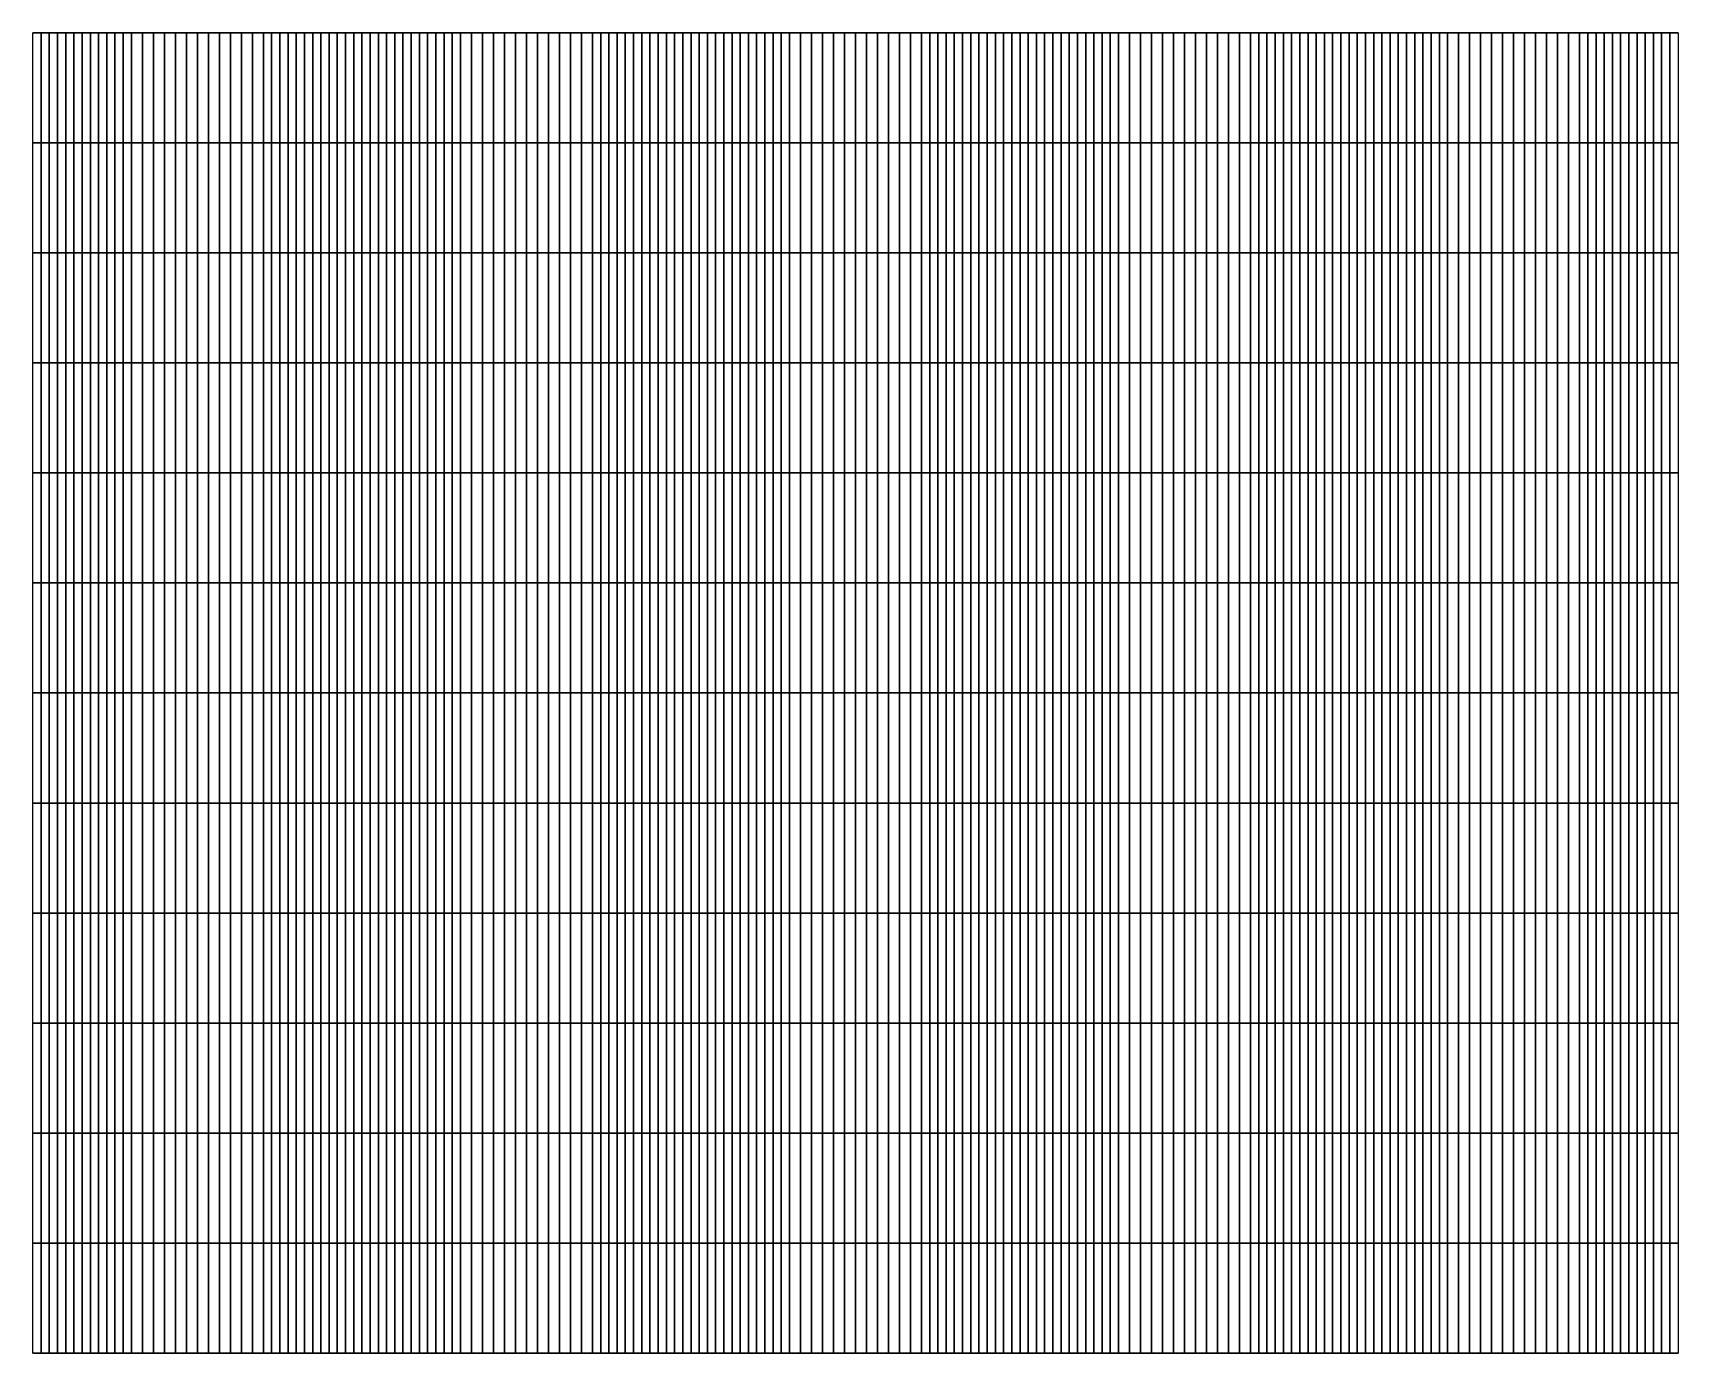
# Model space of a CAD drawing. Header units: inches. Extents: x 1.9 to 26.9, y -20 to 0.
import ezdxf

# ---------------------------------------------------------------- set-up
doc = ezdxf.new("R2010")
doc.units = ezdxf.units.IN
doc.header["$MEASUREMENT"] = 0
for name, color, linetype in [('Beam', 2, 'Continuous'), ('Col', 3, 'Continuous'), ('Dia', 5, 'Continuous'), ('Plat', 1, 'Continuous')]:
    doc.layers.add(name, color=color, linetype=linetype)

msp = doc.modelspace()

# ---------------------------------------------------------------- linework, layer by layer
at = {"layer": 'Beam', "extrusion": (0, -1, -2e-16)}
for p, q in [((1.946, -20, 1.943), (1.946, 0, 1.943)), ((6.93, 0, 1.943), (6.93, -20, 1.943)), ((11.915, 0, 1.943), (11.915, -20, 1.943)), ((16.899, 0, 1.943), (16.899, -20, 1.943)), ((21.884, 0, 1.943), (21.884, -20, 1.943)), ((26.868, 0, 1.943), (26.868, -20, 1.943))]:
    msp.add_line(p, q, dxfattribs=at)
at = {"layer": 'Col', "extrusion": (0, -1, -2e-16)}
for p, q in [((1.946, 0, 1.943), (1.946, 0, -4.057)), ((6.93, 0, 1.943), (6.93, 0, -4.057)), ((11.915, 0, 1.943), (11.915, 0, -4.057)), ((16.899, 0, 1.943), (16.899, 0, -4.057)), ((21.884, 0, 1.943), (21.884, 0, -4.057)), ((26.868, 0, 1.943), (26.868, 0, -4.057)), ((1.946, -20, 1.943), (1.946, -20, -4.057)), ((6.93, -20, 1.943), (6.93, -20, -4.057)), ((11.915, -20, 1.943), (11.915, -20, -4.057)), ((16.899, -20, 1.943), (16.899, -20, -4.057)), ((21.884, -20, 1.943), (21.884, -20, -4.057)), ((26.868, -20, 1.943), (26.868, -20, -4.057))]:
    msp.add_line(p, q, dxfattribs=at)
at = {"layer": 'Dia'}
for points in [[(1.946, 0, 1.943), (2.361, 0, 1.943), (2.471, 0, 2.027), (2.07, 0, 2.027)], [(2.194, 0, 2.111), (2.07, 0, 2.027), (2.471, 0, 2.027), (2.579, 0, 2.111)], [(2.194, 0, 2.111), (2.579, 0, 2.111), (2.683, 0, 2.194), (2.319, 0, 2.194)], [(2.776, 0, 1.943), (2.87, 0, 2.027), (2.471, 0, 2.027), (2.361, 0, 1.943)], [(2.961, 0, 2.111), (2.579, 0, 2.111), (2.471, 0, 2.027), (2.87, 0, 2.027)], [(2.692, 0, 2.446), (2.567, 0, 2.362), (2.884, 0, 2.362), (2.983, 0, 2.446)], [(2.692, 0, 2.446), (2.983, 0, 2.446), (3.081, 0, 2.53), (2.816, 0, 2.53)], [(2.776, 0, 1.943), (3.192, 0, 1.943), (3.265, 0, 2.027), (2.87, 0, 2.027)], [(2.94, 0, 2.614), (2.816, 0, 2.53), (3.081, 0, 2.53), (3.181, 0, 2.614)], [(3.274, 0, 2.446), (2.983, 0, 2.446), (2.884, 0, 2.362), (3.2, 0, 2.362)], [(2.94, 0, 2.614), (3.181, 0, 2.614), (3.282, 0, 2.698), (3.065, 0, 2.698)], [(3.274, 0, 2.446), (3.348, 0, 2.53), (3.081, 0, 2.53), (2.983, 0, 2.446)], [(3.189, 0, 2.782), (3.065, 0, 2.698), (3.282, 0, 2.698), (3.386, 0, 2.782)], [(3.424, 0, 2.614), (3.181, 0, 2.614), (3.081, 0, 2.53), (3.348, 0, 2.53)], [(3.424, 0, 2.614), (3.503, 0, 2.698), (3.282, 0, 2.698), (3.181, 0, 2.614)], [(3.189, 0, 2.782), (3.386, 0, 2.782), (3.494, 0, 2.865), (3.313, 0, 2.865)], [(3.274, 0, 2.446), (3.2, 0, 2.362), (3.512, 0, 2.362), (3.565, 0, 2.446)], [(3.274, 0, 2.446), (3.565, 0, 2.446), (3.618, 0, 2.53), (3.348, 0, 2.53)], [(3.587, 0, 2.782), (3.386, 0, 2.782), (3.282, 0, 2.698), (3.503, 0, 2.698)], [(3.438, 0, 2.949), (3.313, 0, 2.865), (3.494, 0, 2.865), (3.604, 0, 2.949)], [(3.424, 0, 2.614), (3.348, 0, 2.53), (3.618, 0, 2.53), (3.672, 0, 2.614)], [(3.587, 0, 2.782), (3.677, 0, 2.865), (3.494, 0, 2.865), (3.386, 0, 2.782)], [(3.424, 0, 2.614), (3.672, 0, 2.614), (3.731, 0, 2.698), (3.503, 0, 2.698)], [(3.771, 0, 2.949), (3.604, 0, 2.949), (3.494, 0, 2.865), (3.677, 0, 2.865)], [(3.587, 0, 2.782), (3.503, 0, 2.698), (3.731, 0, 2.698), (3.794, 0, 2.782)], [(3.856, 0, 2.446), (3.89, 0, 2.53), (3.618, 0, 2.53), (3.565, 0, 2.446)], [(3.587, 0, 2.782), (3.794, 0, 2.782), (3.864, 0, 2.865), (3.677, 0, 2.865)], [(3.925, 0, 2.614), (3.672, 0, 2.614), (3.618, 0, 2.53), (3.89, 0, 2.53)], [(3.925, 0, 2.614), (3.963, 0, 2.698), (3.731, 0, 2.698), (3.672, 0, 2.614)], [(3.771, 0, 2.949), (3.677, 0, 2.865), (3.864, 0, 2.865), (3.938, 0, 2.949)], [(4.006, 0, 2.782), (3.794, 0, 2.782), (3.731, 0, 2.698), (3.963, 0, 2.698)], [(4.006, 0, 2.782), (4.054, 0, 2.865), (3.864, 0, 2.865), (3.794, 0, 2.782)], [(3.856, 0, 2.446), (4.147, 0, 2.446), (4.163, 0, 2.53), (3.89, 0, 2.53)], [(4.104, 0, 2.949), (3.938, 0, 2.949), (3.864, 0, 2.865), (4.054, 0, 2.865)], [(3.925, 0, 2.614), (3.89, 0, 2.53), (4.163, 0, 2.53), (4.181, 0, 2.614)], [(3.925, 0, 2.614), (4.181, 0, 2.614), (4.2, 0, 2.698), (3.963, 0, 2.698)], [(4.006, 0, 2.782), (3.963, 0, 2.698), (4.2, 0, 2.698), (4.221, 0, 2.782)], [(4.006, 0, 2.782), (4.221, 0, 2.782), (4.245, 0, 2.865), (4.054, 0, 2.865)], [(4.104, 0, 2.949), (4.054, 0, 2.865), (4.245, 0, 2.865), (4.271, 0, 2.949)], [(4.438, 0, 2.446), (4.438, 0, 2.53), (4.163, 0, 2.53), (4.147, 0, 2.446)], [(4.438, 0, 2.614), (4.181, 0, 2.614), (4.163, 0, 2.53), (4.438, 0, 2.53)], [(4.438, 0, 2.614), (4.438, 0, 2.698), (4.2, 0, 2.698), (4.181, 0, 2.614)], [(4.438, 0, 2.782), (4.221, 0, 2.782), (4.2, 0, 2.698), (4.438, 0, 2.698)], [(4.438, 0, 2.782), (4.438, 0, 2.865), (4.245, 0, 2.865), (4.221, 0, 2.782)], [(4.438, 0, 2.949), (4.271, 0, 2.949), (4.245, 0, 2.865), (4.438, 0, 2.865)], [(4.438, 0, 2.782), (4.655, 0, 2.782), (4.63, 0, 2.865), (4.438, 0, 2.865)], [(4.438, 0, 2.782), (4.438, 0, 2.698), (4.676, 0, 2.698), (4.655, 0, 2.782)], [(4.438, 0, 2.614), (4.695, 0, 2.614), (4.676, 0, 2.698), (4.438, 0, 2.698)], [(4.438, 0, 2.614), (4.438, 0, 2.53), (4.712, 0, 2.53), (4.695, 0, 2.614)], [(4.438, 0, 2.446), (4.729, 0, 2.446), (4.712, 0, 2.53), (4.438, 0, 2.53)], [(4.87, 0, 2.782), (4.822, 0, 2.865), (4.63, 0, 2.865), (4.655, 0, 2.782)], [(4.87, 0, 2.782), (4.655, 0, 2.782), (4.676, 0, 2.698), (4.912, 0, 2.698)], [(4.95, 0, 2.614), (4.912, 0, 2.698), (4.676, 0, 2.698), (4.695, 0, 2.614)], [(4.95, 0, 2.614), (4.695, 0, 2.614), (4.712, 0, 2.53), (4.986, 0, 2.53)], [(5.02, 0, 2.446), (4.986, 0, 2.53), (4.712, 0, 2.53), (4.729, 0, 2.446)], [(4.87, 0, 2.782), (5.082, 0, 2.782), (5.011, 0, 2.865), (4.822, 0, 2.865)], [(4.87, 0, 2.782), (4.912, 0, 2.698), (5.145, 0, 2.698), (5.082, 0, 2.782)], [(4.95, 0, 2.614), (5.203, 0, 2.614), (5.145, 0, 2.698), (4.912, 0, 2.698)], [(5.104, 0, 2.949), (4.938, 0, 2.949), (5.011, 0, 2.865), (5.198, 0, 2.865)], [(4.95, 0, 2.614), (4.986, 0, 2.53), (5.258, 0, 2.53), (5.203, 0, 2.614)], [(5.02, 0, 2.446), (5.311, 0, 2.446), (5.258, 0, 2.53), (4.986, 0, 2.53)], [(5.289, 0, 2.782), (5.082, 0, 2.782), (5.145, 0, 2.698), (5.373, 0, 2.698)], [(5.104, 0, 2.949), (5.198, 0, 2.865), (5.381, 0, 2.865), (5.271, 0, 2.949)], [(5.452, 0, 2.614), (5.373, 0, 2.698), (5.145, 0, 2.698), (5.203, 0, 2.614)], [(5.289, 0, 2.782), (5.489, 0, 2.782), (5.381, 0, 2.865), (5.198, 0, 2.865)], [(5.452, 0, 2.614), (5.203, 0, 2.614), (5.258, 0, 2.53), (5.528, 0, 2.53)], [(5.602, 0, 2.446), (5.528, 0, 2.53), (5.258, 0, 2.53), (5.311, 0, 2.446)], [(5.438, 0, 2.949), (5.271, 0, 2.949), (5.381, 0, 2.865), (5.562, 0, 2.865)], [(5.289, 0, 2.782), (5.373, 0, 2.698), (5.594, 0, 2.698), (5.489, 0, 2.782)], [(5.602, 0, 2.446), (5.311, 0, 2.446), (5.364, 0, 2.362), (5.676, 0, 2.362)], [(5.452, 0, 2.614), (5.695, 0, 2.614), (5.594, 0, 2.698), (5.373, 0, 2.698)], [(5.687, 0, 2.782), (5.562, 0, 2.865), (5.381, 0, 2.865), (5.489, 0, 2.782)], [(5.452, 0, 2.614), (5.528, 0, 2.53), (5.794, 0, 2.53), (5.695, 0, 2.614)], [(5.687, 0, 2.782), (5.489, 0, 2.782), (5.594, 0, 2.698), (5.811, 0, 2.698)], [(5.602, 0, 2.446), (5.893, 0, 2.446), (5.794, 0, 2.53), (5.528, 0, 2.53)], [(5.935, 0, 2.614), (5.811, 0, 2.698), (5.594, 0, 2.698), (5.695, 0, 2.614)], [(5.602, 0, 2.446), (5.676, 0, 2.362), (5.991, 0, 2.362), (5.893, 0, 2.446)], [(6.099, 0, 1.943), (6.006, 0, 2.027), (5.61, 0, 2.027), (5.684, 0, 1.943)], [(5.935, 0, 2.614), (5.695, 0, 2.614), (5.794, 0, 2.53), (6.06, 0, 2.53)], [(6.184, 0, 2.446), (6.06, 0, 2.53), (5.794, 0, 2.53), (5.893, 0, 2.446)], [(6.184, 0, 2.446), (5.893, 0, 2.446), (5.991, 0, 2.362), (6.308, 0, 2.362)], [(5.915, 0, 2.111), (6.006, 0, 2.027), (6.405, 0, 2.027), (6.297, 0, 2.111)], [(6.433, 0, 2.278), (6.308, 0, 2.362), (5.991, 0, 2.362), (6.091, 0, 2.278)], [(6.099, 0, 1.943), (6.515, 0, 1.943), (6.405, 0, 2.027), (6.006, 0, 2.027)], [(6.681, 0, 2.111), (6.557, 0, 2.194), (6.192, 0, 2.194), (6.297, 0, 2.111)], [(6.681, 0, 2.111), (6.297, 0, 2.111), (6.405, 0, 2.027), (6.806, 0, 2.027)], [(6.93, 0, 1.943), (6.806, 0, 2.027), (6.405, 0, 2.027), (6.515, 0, 1.943)], [(6.93, 0, 1.943), (7.345, 0, 1.943), (7.455, 0, 2.027), (7.054, 0, 2.027)], [(7.761, 0, 1.943), (7.855, 0, 2.027), (7.455, 0, 2.027), (7.345, 0, 1.943)], [(7.676, 0, 2.446), (7.967, 0, 2.446), (8.066, 0, 2.53), (7.801, 0, 2.53)], [(7.925, 0, 2.614), (7.801, 0, 2.53), (8.066, 0, 2.53), (8.165, 0, 2.614)], [(7.925, 0, 2.614), (8.165, 0, 2.614), (8.267, 0, 2.698), (8.049, 0, 2.698)], [(8.258, 0, 2.446), (8.332, 0, 2.53), (8.066, 0, 2.53), (7.967, 0, 2.446)], [(8.174, 0, 2.782), (8.049, 0, 2.698), (8.267, 0, 2.698), (8.371, 0, 2.782)], [(8.408, 0, 2.614), (8.165, 0, 2.614), (8.066, 0, 2.53), (8.332, 0, 2.53)], [(8.408, 0, 2.614), (8.487, 0, 2.698), (8.267, 0, 2.698), (8.165, 0, 2.614)], [(8.571, 0, 2.782), (8.371, 0, 2.782), (8.267, 0, 2.698), (8.487, 0, 2.698)], [(8.408, 0, 2.614), (8.332, 0, 2.53), (8.602, 0, 2.53), (8.657, 0, 2.614)], [(8.408, 0, 2.614), (8.657, 0, 2.614), (8.715, 0, 2.698), (8.487, 0, 2.698)], [(8.571, 0, 2.782), (8.487, 0, 2.698), (8.715, 0, 2.698), (8.778, 0, 2.782)], [(8.91, 0, 2.614), (8.657, 0, 2.614), (8.602, 0, 2.53), (8.874, 0, 2.53)], [(8.91, 0, 2.614), (8.948, 0, 2.698), (8.715, 0, 2.698), (8.657, 0, 2.614)], [(8.99, 0, 2.782), (8.778, 0, 2.782), (8.715, 0, 2.698), (8.948, 0, 2.698)], [(8.91, 0, 2.614), (8.874, 0, 2.53), (9.148, 0, 2.53), (9.165, 0, 2.614)], [(8.91, 0, 2.614), (9.165, 0, 2.614), (9.184, 0, 2.698), (8.948, 0, 2.698)], [(9.935, 0, 2.614), (9.897, 0, 2.698), (9.66, 0, 2.698), (9.679, 0, 2.614)], [(9.935, 0, 2.614), (9.679, 0, 2.614), (9.697, 0, 2.53), (9.97, 0, 2.53)], [(9.935, 0, 2.614), (10.188, 0, 2.614), (10.13, 0, 2.698), (9.897, 0, 2.698)], [(9.935, 0, 2.614), (9.97, 0, 2.53), (10.242, 0, 2.53), (10.188, 0, 2.614)], [(10.436, 0, 2.614), (10.357, 0, 2.698), (10.13, 0, 2.698), (10.188, 0, 2.614)], [(10.436, 0, 2.614), (10.188, 0, 2.614), (10.242, 0, 2.53), (10.512, 0, 2.53)], [(10.422, 0, 2.949), (10.256, 0, 2.949), (10.366, 0, 2.865), (10.547, 0, 2.865)], [(10.436, 0, 2.614), (10.679, 0, 2.614), (10.578, 0, 2.698), (10.357, 0, 2.698)], [(10.671, 0, 2.782), (10.547, 0, 2.865), (10.366, 0, 2.865), (10.474, 0, 2.782)], [(10.436, 0, 2.614), (10.512, 0, 2.53), (10.779, 0, 2.53), (10.679, 0, 2.614)], [(11.084, 0, 1.943), (11.499, 0, 1.943), (11.389, 0, 2.027), (10.99, 0, 2.027)], [(11.915, 0, 1.943), (11.79, 0, 2.027), (11.389, 0, 2.027), (11.499, 0, 1.943)], [(11.915, 0, 1.943), (12.33, 0, 1.943), (12.44, 0, 2.027), (12.039, 0, 2.027)], [(12.745, 0, 1.943), (12.839, 0, 2.027), (12.44, 0, 2.027), (12.33, 0, 1.943)], [(12.661, 0, 2.446), (12.952, 0, 2.446), (13.05, 0, 2.53), (12.785, 0, 2.53)], [(12.909, 0, 2.614), (12.785, 0, 2.53), (13.05, 0, 2.53), (13.15, 0, 2.614)], [(12.909, 0, 2.614), (13.15, 0, 2.614), (13.251, 0, 2.698), (13.034, 0, 2.698)], [(13.243, 0, 2.446), (13.317, 0, 2.53), (13.05, 0, 2.53), (12.952, 0, 2.446)], [(13.158, 0, 2.782), (13.034, 0, 2.698), (13.251, 0, 2.698), (13.355, 0, 2.782)], [(13.393, 0, 2.614), (13.15, 0, 2.614), (13.05, 0, 2.53), (13.317, 0, 2.53)], [(13.393, 0, 2.614), (13.472, 0, 2.698), (13.251, 0, 2.698), (13.15, 0, 2.614)], [(13.556, 0, 2.782), (13.355, 0, 2.782), (13.251, 0, 2.698), (13.472, 0, 2.698)], [(13.393, 0, 2.614), (13.317, 0, 2.53), (13.587, 0, 2.53), (13.641, 0, 2.614)], [(13.393, 0, 2.614), (13.641, 0, 2.614), (13.7, 0, 2.698), (13.472, 0, 2.698)], [(13.556, 0, 2.782), (13.472, 0, 2.698), (13.7, 0, 2.698), (13.763, 0, 2.782)], [(13.894, 0, 2.614), (13.641, 0, 2.614), (13.587, 0, 2.53), (13.859, 0, 2.53)], [(13.894, 0, 2.614), (13.932, 0, 2.698), (13.7, 0, 2.698), (13.641, 0, 2.614)], [(13.975, 0, 2.782), (13.763, 0, 2.782), (13.7, 0, 2.698), (13.932, 0, 2.698)], [(13.894, 0, 2.614), (13.859, 0, 2.53), (14.132, 0, 2.53), (14.15, 0, 2.614)], [(13.894, 0, 2.614), (14.15, 0, 2.614), (14.169, 0, 2.698), (13.932, 0, 2.698)], [(14.919, 0, 2.614), (14.881, 0, 2.698), (14.645, 0, 2.698), (14.664, 0, 2.614)], [(14.919, 0, 2.614), (14.664, 0, 2.614), (14.681, 0, 2.53), (14.955, 0, 2.53)], [(14.919, 0, 2.614), (15.172, 0, 2.614), (15.114, 0, 2.698), (14.881, 0, 2.698)], [(14.919, 0, 2.614), (14.955, 0, 2.53), (15.227, 0, 2.53), (15.172, 0, 2.614)], [(15.421, 0, 2.614), (15.342, 0, 2.698), (15.114, 0, 2.698), (15.172, 0, 2.614)], [(15.421, 0, 2.614), (15.172, 0, 2.614), (15.227, 0, 2.53), (15.497, 0, 2.53)], [(15.407, 0, 2.949), (15.24, 0, 2.949), (15.35, 0, 2.865), (15.531, 0, 2.865)], [(15.421, 0, 2.614), (15.664, 0, 2.614), (15.563, 0, 2.698), (15.342, 0, 2.698)], [(15.656, 0, 2.782), (15.531, 0, 2.865), (15.35, 0, 2.865), (15.458, 0, 2.782)], [(15.421, 0, 2.614), (15.497, 0, 2.53), (15.763, 0, 2.53), (15.664, 0, 2.614)], [(16.068, 0, 1.943), (16.484, 0, 1.943), (16.374, 0, 2.027), (15.975, 0, 2.027)], [(16.899, 0, 1.943), (16.775, 0, 2.027), (16.374, 0, 2.027), (16.484, 0, 1.943)], [(16.899, 0, 1.943), (17.315, 0, 1.943), (17.425, 0, 2.027), (17.023, 0, 2.027)], [(17.73, 0, 1.943), (17.824, 0, 2.027), (17.425, 0, 2.027), (17.315, 0, 1.943)], [(17.645, 0, 2.446), (17.936, 0, 2.446), (18.035, 0, 2.53), (17.77, 0, 2.53)], [(17.894, 0, 2.614), (17.77, 0, 2.53), (18.035, 0, 2.53), (18.134, 0, 2.614)], [(17.894, 0, 2.614), (18.134, 0, 2.614), (18.236, 0, 2.698), (18.018, 0, 2.698)], [(18.227, 0, 2.446), (18.302, 0, 2.53), (18.035, 0, 2.53), (17.936, 0, 2.446)], [(18.143, 0, 2.782), (18.018, 0, 2.698), (18.236, 0, 2.698), (18.34, 0, 2.782)], [(18.377, 0, 2.614), (18.134, 0, 2.614), (18.035, 0, 2.53), (18.302, 0, 2.53)], [(18.377, 0, 2.614), (18.456, 0, 2.698), (18.236, 0, 2.698), (18.134, 0, 2.614)], [(18.54, 0, 2.782), (18.34, 0, 2.782), (18.236, 0, 2.698), (18.456, 0, 2.698)], [(18.377, 0, 2.614), (18.302, 0, 2.53), (18.571, 0, 2.53), (18.626, 0, 2.614)], [(18.377, 0, 2.614), (18.626, 0, 2.614), (18.684, 0, 2.698), (18.456, 0, 2.698)], [(18.54, 0, 2.782), (18.456, 0, 2.698), (18.684, 0, 2.698), (18.747, 0, 2.782)], [(18.879, 0, 2.614), (18.626, 0, 2.614), (18.571, 0, 2.53), (18.843, 0, 2.53)], [(18.879, 0, 2.614), (18.917, 0, 2.698), (18.684, 0, 2.698), (18.626, 0, 2.614)], [(18.959, 0, 2.782), (18.747, 0, 2.782), (18.684, 0, 2.698), (18.917, 0, 2.698)], [(18.879, 0, 2.614), (18.843, 0, 2.53), (19.117, 0, 2.53), (19.134, 0, 2.614)], [(18.879, 0, 2.614), (19.134, 0, 2.614), (19.153, 0, 2.698), (18.917, 0, 2.698)], [(19.904, 0, 2.614), (19.866, 0, 2.698), (19.629, 0, 2.698), (19.648, 0, 2.614)], [(19.904, 0, 2.614), (19.648, 0, 2.614), (19.666, 0, 2.53), (19.939, 0, 2.53)], [(19.904, 0, 2.614), (20.157, 0, 2.614), (20.099, 0, 2.698), (19.866, 0, 2.698)], [(19.904, 0, 2.614), (19.939, 0, 2.53), (20.212, 0, 2.53), (20.157, 0, 2.614)], [(20.405, 0, 2.614), (20.326, 0, 2.698), (20.099, 0, 2.698), (20.157, 0, 2.614)], [(20.405, 0, 2.614), (20.157, 0, 2.614), (20.212, 0, 2.53), (20.481, 0, 2.53)], [(20.391, 0, 2.949), (20.225, 0, 2.949), (20.335, 0, 2.865), (20.516, 0, 2.865)], [(20.405, 0, 2.614), (20.649, 0, 2.614), (20.547, 0, 2.698), (20.326, 0, 2.698)], [(20.64, 0, 2.782), (20.516, 0, 2.865), (20.335, 0, 2.865), (20.443, 0, 2.782)], [(20.405, 0, 2.614), (20.481, 0, 2.53), (20.748, 0, 2.53), (20.649, 0, 2.614)], [(21.053, 0, 1.943), (21.468, 0, 1.943), (21.358, 0, 2.027), (20.959, 0, 2.027)], [(21.884, 0, 1.943), (21.759, 0, 2.027), (21.358, 0, 2.027), (21.468, 0, 1.943)], [(21.884, 0, 1.943), (22.299, 0, 1.943), (22.409, 0, 2.027), (22.008, 0, 2.027)], [(22.714, 0, 1.943), (22.808, 0, 2.027), (22.409, 0, 2.027), (22.299, 0, 1.943)], [(22.63, 0, 2.446), (22.921, 0, 2.446), (23.019, 0, 2.53), (22.754, 0, 2.53)], [(22.879, 0, 2.614), (22.754, 0, 2.53), (23.019, 0, 2.53), (23.119, 0, 2.614)], [(22.879, 0, 2.614), (23.119, 0, 2.614), (23.22, 0, 2.698), (23.003, 0, 2.698)], [(23.212, 0, 2.446), (23.286, 0, 2.53), (23.019, 0, 2.53), (22.921, 0, 2.446)], [(23.127, 0, 2.782), (23.003, 0, 2.698), (23.22, 0, 2.698), (23.324, 0, 2.782)], [(23.362, 0, 2.614), (23.119, 0, 2.614), (23.019, 0, 2.53), (23.286, 0, 2.53)], [(23.362, 0, 2.614), (23.441, 0, 2.698), (23.22, 0, 2.698), (23.119, 0, 2.614)], [(23.525, 0, 2.782), (23.324, 0, 2.782), (23.22, 0, 2.698), (23.441, 0, 2.698)], [(23.362, 0, 2.614), (23.286, 0, 2.53), (23.556, 0, 2.53), (23.611, 0, 2.614)], [(23.362, 0, 2.614), (23.611, 0, 2.614), (23.669, 0, 2.698), (23.441, 0, 2.698)], [(23.525, 0, 2.782), (23.441, 0, 2.698), (23.669, 0, 2.698), (23.732, 0, 2.782)], [(23.863, 0, 2.614), (23.611, 0, 2.614), (23.556, 0, 2.53), (23.828, 0, 2.53)], [(23.863, 0, 2.614), (23.902, 0, 2.698), (23.669, 0, 2.698), (23.611, 0, 2.614)], [(23.944, 0, 2.782), (23.732, 0, 2.782), (23.669, 0, 2.698), (23.902, 0, 2.698)], [(23.863, 0, 2.614), (23.828, 0, 2.53), (24.102, 0, 2.53), (24.119, 0, 2.614)], [(23.863, 0, 2.614), (24.119, 0, 2.614), (24.138, 0, 2.698), (23.902, 0, 2.698)], [(24.889, 0, 2.614), (24.85, 0, 2.698), (24.614, 0, 2.698), (24.633, 0, 2.614)], [(24.889, 0, 2.614), (24.633, 0, 2.614), (24.65, 0, 2.53), (24.924, 0, 2.53)], [(24.889, 0, 2.614), (25.141, 0, 2.614), (25.083, 0, 2.698), (24.85, 0, 2.698)], [(24.889, 0, 2.614), (24.924, 0, 2.53), (25.196, 0, 2.53), (25.141, 0, 2.614)], [(25.39, 0, 2.614), (25.311, 0, 2.698), (25.083, 0, 2.698), (25.141, 0, 2.614)], [(25.39, 0, 2.614), (25.141, 0, 2.614), (25.196, 0, 2.53), (25.466, 0, 2.53)], [(25.376, 0, 2.949), (25.209, 0, 2.949), (25.319, 0, 2.865), (25.5, 0, 2.865)], [(25.39, 0, 2.614), (25.633, 0, 2.614), (25.532, 0, 2.698), (25.311, 0, 2.698)], [(25.625, 0, 2.782), (25.5, 0, 2.865), (25.319, 0, 2.865), (25.427, 0, 2.782)], [(25.39, 0, 2.614), (25.466, 0, 2.53), (25.733, 0, 2.53), (25.633, 0, 2.614)], [(26.037, 0, 1.943), (26.453, 0, 1.943), (26.343, 0, 2.027), (25.944, 0, 2.027)], [(26.868, 0, 1.943), (26.744, 0, 2.027), (26.343, 0, 2.027), (26.453, 0, 1.943)], [(2.443, 0, 2.278), (2.319, 0, 2.194), (2.683, 0, 2.194), (2.785, 0, 2.278)], [(2.443, 0, 2.278), (2.785, 0, 2.278), (2.884, 0, 2.362), (2.567, 0, 2.362)], [(2.961, 0, 2.111), (3.045, 0, 2.194), (2.683, 0, 2.194), (2.579, 0, 2.111)], [(3.124, 0, 2.278), (2.785, 0, 2.278), (2.683, 0, 2.194), (3.045, 0, 2.194)], [(3.124, 0, 2.278), (3.2, 0, 2.362), (2.884, 0, 2.362), (2.785, 0, 2.278)], [(2.961, 0, 2.111), (2.87, 0, 2.027), (3.265, 0, 2.027), (3.336, 0, 2.111)], [(2.961, 0, 2.111), (3.336, 0, 2.111), (3.399, 0, 2.194), (3.045, 0, 2.194)], [(3.124, 0, 2.278), (3.045, 0, 2.194), (3.399, 0, 2.194), (3.457, 0, 2.278)], [(3.124, 0, 2.278), (3.457, 0, 2.278), (3.512, 0, 2.362), (3.2, 0, 2.362)], [(3.607, 0, 1.943), (3.658, 0, 2.027), (3.265, 0, 2.027), (3.192, 0, 1.943)], [(3.706, 0, 2.111), (3.336, 0, 2.111), (3.265, 0, 2.027), (3.658, 0, 2.027)], [(3.706, 0, 2.111), (3.748, 0, 2.194), (3.399, 0, 2.194), (3.336, 0, 2.111)], [(3.786, 0, 2.278), (3.457, 0, 2.278), (3.399, 0, 2.194), (3.748, 0, 2.194)], [(3.786, 0, 2.278), (3.822, 0, 2.362), (3.512, 0, 2.362), (3.457, 0, 2.278)], [(3.856, 0, 2.446), (3.565, 0, 2.446), (3.512, 0, 2.362), (3.822, 0, 2.362)], [(3.607, 0, 1.943), (4.022, 0, 1.943), (4.048, 0, 2.027), (3.658, 0, 2.027)], [(3.706, 0, 2.111), (3.658, 0, 2.027), (4.048, 0, 2.027), (4.073, 0, 2.111)], [(3.706, 0, 2.111), (4.073, 0, 2.111), (4.094, 0, 2.194), (3.748, 0, 2.194)], [(3.786, 0, 2.278), (3.748, 0, 2.194), (4.094, 0, 2.194), (4.113, 0, 2.278)], [(3.786, 0, 2.278), (4.113, 0, 2.278), (4.13, 0, 2.362), (3.822, 0, 2.362)], [(3.856, 0, 2.446), (3.822, 0, 2.362), (4.13, 0, 2.362), (4.147, 0, 2.446)], [(4.438, 0, 1.943), (4.438, 0, 2.027), (4.048, 0, 2.027), (4.022, 0, 1.943)], [(4.438, 0, 2.111), (4.073, 0, 2.111), (4.048, 0, 2.027), (4.438, 0, 2.027)], [(4.438, 0, 2.111), (4.438, 0, 2.194), (4.094, 0, 2.194), (4.073, 0, 2.111)], [(4.438, 0, 2.278), (4.113, 0, 2.278), (4.094, 0, 2.194), (4.438, 0, 2.194)], [(4.438, 0, 2.278), (4.438, 0, 2.362), (4.13, 0, 2.362), (4.113, 0, 2.278)], [(4.438, 0, 2.446), (4.147, 0, 2.446), (4.13, 0, 2.362), (4.438, 0, 2.362)], [(4.438, 0, 2.949), (4.438, 0, 2.865), (4.63, 0, 2.865), (4.604, 0, 2.949)], [(4.438, 0, 2.446), (4.438, 0, 2.362), (4.745, 0, 2.362), (4.729, 0, 2.446)], [(4.438, 0, 2.278), (4.763, 0, 2.278), (4.745, 0, 2.362), (4.438, 0, 2.362)], [(4.438, 0, 2.278), (4.438, 0, 2.194), (4.782, 0, 2.194), (4.763, 0, 2.278)], [(4.438, 0, 2.111), (4.803, 0, 2.111), (4.782, 0, 2.194), (4.438, 0, 2.194)], [(4.438, 0, 2.111), (4.438, 0, 2.027), (4.827, 0, 2.027), (4.803, 0, 2.111)], [(4.438, 0, 1.943), (4.853, 0, 1.943), (4.827, 0, 2.027), (4.438, 0, 2.027)], [(4.771, 0, 2.949), (4.604, 0, 2.949), (4.63, 0, 2.865), (4.822, 0, 2.865)], [(5.02, 0, 2.446), (4.729, 0, 2.446), (4.745, 0, 2.362), (5.054, 0, 2.362)], [(5.089, 0, 2.278), (5.054, 0, 2.362), (4.745, 0, 2.362), (4.763, 0, 2.278)], [(5.089, 0, 2.278), (4.763, 0, 2.278), (4.782, 0, 2.194), (5.128, 0, 2.194)], [(4.771, 0, 2.949), (4.822, 0, 2.865), (5.011, 0, 2.865), (4.938, 0, 2.949)], [(5.17, 0, 2.111), (5.128, 0, 2.194), (4.782, 0, 2.194), (4.803, 0, 2.111)], [(5.17, 0, 2.111), (4.803, 0, 2.111), (4.827, 0, 2.027), (5.218, 0, 2.027)], [(5.269, 0, 1.943), (5.218, 0, 2.027), (4.827, 0, 2.027), (4.853, 0, 1.943)], [(5.289, 0, 2.782), (5.198, 0, 2.865), (5.011, 0, 2.865), (5.082, 0, 2.782)], [(5.02, 0, 2.446), (5.054, 0, 2.362), (5.364, 0, 2.362), (5.311, 0, 2.446)], [(5.089, 0, 2.278), (5.419, 0, 2.278), (5.364, 0, 2.362), (5.054, 0, 2.362)], [(5.089, 0, 2.278), (5.128, 0, 2.194), (5.477, 0, 2.194), (5.419, 0, 2.278)], [(5.17, 0, 2.111), (5.54, 0, 2.111), (5.477, 0, 2.194), (5.128, 0, 2.194)], [(5.17, 0, 2.111), (5.218, 0, 2.027), (5.61, 0, 2.027), (5.54, 0, 2.111)], [(5.269, 0, 1.943), (5.684, 0, 1.943), (5.61, 0, 2.027), (5.218, 0, 2.027)], [(5.752, 0, 2.278), (5.676, 0, 2.362), (5.364, 0, 2.362), (5.419, 0, 2.278)], [(5.752, 0, 2.278), (5.419, 0, 2.278), (5.477, 0, 2.194), (5.831, 0, 2.194)], [(5.915, 0, 2.111), (5.831, 0, 2.194), (5.477, 0, 2.194), (5.54, 0, 2.111)], [(5.915, 0, 2.111), (5.54, 0, 2.111), (5.61, 0, 2.027), (6.006, 0, 2.027)], [(5.752, 0, 2.278), (6.091, 0, 2.278), (5.991, 0, 2.362), (5.676, 0, 2.362)], [(5.752, 0, 2.278), (5.831, 0, 2.194), (6.192, 0, 2.194), (6.091, 0, 2.278)], [(5.915, 0, 2.111), (6.297, 0, 2.111), (6.192, 0, 2.194), (5.831, 0, 2.194)], [(6.433, 0, 2.278), (6.091, 0, 2.278), (6.192, 0, 2.194), (6.557, 0, 2.194)], [(7.179, 0, 2.111), (7.054, 0, 2.027), (7.455, 0, 2.027), (7.564, 0, 2.111)], [(7.179, 0, 2.111), (7.564, 0, 2.111), (7.668, 0, 2.194), (7.303, 0, 2.194)], [(7.427, 0, 2.278), (7.303, 0, 2.194), (7.668, 0, 2.194), (7.769, 0, 2.278)], [(7.427, 0, 2.278), (7.769, 0, 2.278), (7.869, 0, 2.362), (7.552, 0, 2.362)], [(7.945, 0, 2.111), (7.564, 0, 2.111), (7.455, 0, 2.027), (7.855, 0, 2.027)], [(7.676, 0, 2.446), (7.552, 0, 2.362), (7.869, 0, 2.362), (7.967, 0, 2.446)], [(7.945, 0, 2.111), (8.029, 0, 2.194), (7.668, 0, 2.194), (7.564, 0, 2.111)], [(8.108, 0, 2.278), (7.769, 0, 2.278), (7.668, 0, 2.194), (8.029, 0, 2.194)], [(7.761, 0, 1.943), (8.176, 0, 1.943), (8.25, 0, 2.027), (7.855, 0, 2.027)], [(8.108, 0, 2.278), (8.184, 0, 2.362), (7.869, 0, 2.362), (7.769, 0, 2.278)], [(7.945, 0, 2.111), (7.855, 0, 2.027), (8.25, 0, 2.027), (8.32, 0, 2.111)], [(8.258, 0, 2.446), (7.967, 0, 2.446), (7.869, 0, 2.362), (8.184, 0, 2.362)], [(7.945, 0, 2.111), (8.32, 0, 2.111), (8.383, 0, 2.194), (8.029, 0, 2.194)], [(8.108, 0, 2.278), (8.029, 0, 2.194), (8.383, 0, 2.194), (8.442, 0, 2.278)], [(8.108, 0, 2.278), (8.442, 0, 2.278), (8.496, 0, 2.362), (8.184, 0, 2.362)], [(8.174, 0, 2.782), (8.371, 0, 2.782), (8.479, 0, 2.865), (8.298, 0, 2.865)], [(8.592, 0, 1.943), (8.642, 0, 2.027), (8.25, 0, 2.027), (8.176, 0, 1.943)], [(8.258, 0, 2.446), (8.184, 0, 2.362), (8.496, 0, 2.362), (8.549, 0, 2.446)], [(8.69, 0, 2.111), (8.32, 0, 2.111), (8.25, 0, 2.027), (8.642, 0, 2.027)], [(8.258, 0, 2.446), (8.549, 0, 2.446), (8.602, 0, 2.53), (8.332, 0, 2.53)], [(8.422, 0, 2.949), (8.298, 0, 2.865), (8.479, 0, 2.865), (8.589, 0, 2.949)], [(8.69, 0, 2.111), (8.733, 0, 2.194), (8.383, 0, 2.194), (8.32, 0, 2.111)], [(8.571, 0, 2.782), (8.662, 0, 2.865), (8.479, 0, 2.865), (8.371, 0, 2.782)], [(8.771, 0, 2.278), (8.442, 0, 2.278), (8.383, 0, 2.194), (8.733, 0, 2.194)], [(8.771, 0, 2.278), (8.806, 0, 2.362), (8.496, 0, 2.362), (8.442, 0, 2.278)], [(8.756, 0, 2.949), (8.589, 0, 2.949), (8.479, 0, 2.865), (8.662, 0, 2.865)], [(8.84, 0, 2.446), (8.549, 0, 2.446), (8.496, 0, 2.362), (8.806, 0, 2.362)], [(8.84, 0, 2.446), (8.874, 0, 2.53), (8.602, 0, 2.53), (8.549, 0, 2.446)], [(8.571, 0, 2.782), (8.778, 0, 2.782), (8.849, 0, 2.865), (8.662, 0, 2.865)], [(8.592, 0, 1.943), (9.007, 0, 1.943), (9.033, 0, 2.027), (8.642, 0, 2.027)], [(8.69, 0, 2.111), (8.642, 0, 2.027), (9.033, 0, 2.027), (9.057, 0, 2.111)], [(8.756, 0, 2.949), (8.662, 0, 2.865), (8.849, 0, 2.865), (8.922, 0, 2.949)], [(8.69, 0, 2.111), (9.057, 0, 2.111), (9.078, 0, 2.194), (8.733, 0, 2.194)], [(8.771, 0, 2.278), (8.733, 0, 2.194), (9.078, 0, 2.194), (9.097, 0, 2.278)], [(8.771, 0, 2.278), (9.097, 0, 2.278), (9.115, 0, 2.362), (8.806, 0, 2.362)], [(8.99, 0, 2.782), (9.038, 0, 2.865), (8.849, 0, 2.865), (8.778, 0, 2.782)], [(8.84, 0, 2.446), (8.806, 0, 2.362), (9.115, 0, 2.362), (9.131, 0, 2.446)], [(8.84, 0, 2.446), (9.131, 0, 2.446), (9.148, 0, 2.53), (8.874, 0, 2.53)], [(9.089, 0, 2.949), (8.922, 0, 2.949), (8.849, 0, 2.865), (9.038, 0, 2.865)], [(8.99, 0, 2.782), (8.948, 0, 2.698), (9.184, 0, 2.698), (9.206, 0, 2.782)], [(8.99, 0, 2.782), (9.206, 0, 2.782), (9.23, 0, 2.865), (9.038, 0, 2.865)], [(9.422, 0, 1.943), (9.422, 0, 2.027), (9.033, 0, 2.027), (9.007, 0, 1.943)], [(9.422, 0, 2.111), (9.057, 0, 2.111), (9.033, 0, 2.027), (9.422, 0, 2.027)], [(9.089, 0, 2.949), (9.038, 0, 2.865), (9.23, 0, 2.865), (9.256, 0, 2.949)], [(9.422, 0, 2.111), (9.422, 0, 2.194), (9.078, 0, 2.194), (9.057, 0, 2.111)], [(9.422, 0, 2.278), (9.097, 0, 2.278), (9.078, 0, 2.194), (9.422, 0, 2.194)], [(9.422, 0, 2.278), (9.422, 0, 2.362), (9.115, 0, 2.362), (9.097, 0, 2.278)], [(9.422, 0, 2.446), (9.131, 0, 2.446), (9.115, 0, 2.362), (9.422, 0, 2.362)], [(9.422, 0, 2.446), (9.422, 0, 2.53), (9.148, 0, 2.53), (9.131, 0, 2.446)], [(9.422, 0, 2.614), (9.165, 0, 2.614), (9.148, 0, 2.53), (9.422, 0, 2.53)], [(9.422, 0, 2.614), (9.422, 0, 2.698), (9.184, 0, 2.698), (9.165, 0, 2.614)], [(9.422, 0, 2.782), (9.206, 0, 2.782), (9.184, 0, 2.698), (9.422, 0, 2.698)], [(9.422, 0, 2.782), (9.422, 0, 2.865), (9.23, 0, 2.865), (9.206, 0, 2.782)], [(9.422, 0, 2.949), (9.256, 0, 2.949), (9.23, 0, 2.865), (9.422, 0, 2.865)], [(9.422, 0, 2.949), (9.422, 0, 2.865), (9.615, 0, 2.865), (9.589, 0, 2.949)], [(9.422, 0, 2.782), (9.639, 0, 2.782), (9.615, 0, 2.865), (9.422, 0, 2.865)], [(9.422, 0, 2.782), (9.422, 0, 2.698), (9.66, 0, 2.698), (9.639, 0, 2.782)], [(9.422, 0, 2.614), (9.679, 0, 2.614), (9.66, 0, 2.698), (9.422, 0, 2.698)], [(9.422, 0, 2.614), (9.422, 0, 2.53), (9.697, 0, 2.53), (9.679, 0, 2.614)], [(9.422, 0, 2.446), (9.713, 0, 2.446), (9.697, 0, 2.53), (9.422, 0, 2.53)], [(9.422, 0, 2.446), (9.422, 0, 2.362), (9.73, 0, 2.362), (9.713, 0, 2.446)], [(9.422, 0, 2.278), (9.747, 0, 2.278), (9.73, 0, 2.362), (9.422, 0, 2.362)], [(9.422, 0, 2.278), (9.422, 0, 2.194), (9.766, 0, 2.194), (9.747, 0, 2.278)], [(9.422, 0, 2.111), (9.788, 0, 2.111), (9.766, 0, 2.194), (9.422, 0, 2.194)], [(9.422, 0, 2.111), (9.422, 0, 2.027), (9.812, 0, 2.027), (9.788, 0, 2.111)], [(9.422, 0, 1.943), (9.838, 0, 1.943), (9.812, 0, 2.027), (9.422, 0, 2.027)], [(9.756, 0, 2.949), (9.589, 0, 2.949), (9.615, 0, 2.865), (9.806, 0, 2.865)], [(9.854, 0, 2.782), (9.806, 0, 2.865), (9.615, 0, 2.865), (9.639, 0, 2.782)], [(9.854, 0, 2.782), (9.639, 0, 2.782), (9.66, 0, 2.698), (9.897, 0, 2.698)], [(10.004, 0, 2.446), (9.97, 0, 2.53), (9.697, 0, 2.53), (9.713, 0, 2.446)], [(10.004, 0, 2.446), (9.713, 0, 2.446), (9.73, 0, 2.362), (10.038, 0, 2.362)], [(10.074, 0, 2.278), (10.038, 0, 2.362), (9.73, 0, 2.362), (9.747, 0, 2.278)], [(10.074, 0, 2.278), (9.747, 0, 2.278), (9.766, 0, 2.194), (10.112, 0, 2.194)], [(9.756, 0, 2.949), (9.806, 0, 2.865), (9.996, 0, 2.865), (9.922, 0, 2.949)], [(10.154, 0, 2.111), (10.112, 0, 2.194), (9.766, 0, 2.194), (9.788, 0, 2.111)], [(10.154, 0, 2.111), (9.788, 0, 2.111), (9.812, 0, 2.027), (10.202, 0, 2.027)], [(9.854, 0, 2.782), (10.066, 0, 2.782), (9.996, 0, 2.865), (9.806, 0, 2.865)], [(10.253, 0, 1.943), (10.202, 0, 2.027), (9.812, 0, 2.027), (9.838, 0, 1.943)], [(9.854, 0, 2.782), (9.897, 0, 2.698), (10.13, 0, 2.698), (10.066, 0, 2.782)], [(10.089, 0, 2.949), (9.922, 0, 2.949), (9.996, 0, 2.865), (10.183, 0, 2.865)], [(10.004, 0, 2.446), (10.295, 0, 2.446), (10.242, 0, 2.53), (9.97, 0, 2.53)], [(10.273, 0, 2.782), (10.183, 0, 2.865), (9.996, 0, 2.865), (10.066, 0, 2.782)], [(10.004, 0, 2.446), (10.038, 0, 2.362), (10.348, 0, 2.362), (10.295, 0, 2.446)], [(10.074, 0, 2.278), (10.403, 0, 2.278), (10.348, 0, 2.362), (10.038, 0, 2.362)], [(10.273, 0, 2.782), (10.066, 0, 2.782), (10.13, 0, 2.698), (10.357, 0, 2.698)], [(10.074, 0, 2.278), (10.112, 0, 2.194), (10.461, 0, 2.194), (10.403, 0, 2.278)], [(10.089, 0, 2.949), (10.183, 0, 2.865), (10.366, 0, 2.865), (10.256, 0, 2.949)], [(10.154, 0, 2.111), (10.525, 0, 2.111), (10.461, 0, 2.194), (10.112, 0, 2.194)], [(10.154, 0, 2.111), (10.202, 0, 2.027), (10.595, 0, 2.027), (10.525, 0, 2.111)], [(10.273, 0, 2.782), (10.474, 0, 2.782), (10.366, 0, 2.865), (10.183, 0, 2.865)], [(10.253, 0, 1.943), (10.668, 0, 1.943), (10.595, 0, 2.027), (10.202, 0, 2.027)], [(10.586, 0, 2.446), (10.512, 0, 2.53), (10.242, 0, 2.53), (10.295, 0, 2.446)], [(10.273, 0, 2.782), (10.357, 0, 2.698), (10.578, 0, 2.698), (10.474, 0, 2.782)], [(10.586, 0, 2.446), (10.295, 0, 2.446), (10.348, 0, 2.362), (10.661, 0, 2.362)], [(10.736, 0, 2.278), (10.661, 0, 2.362), (10.348, 0, 2.362), (10.403, 0, 2.278)], [(10.736, 0, 2.278), (10.403, 0, 2.278), (10.461, 0, 2.194), (10.816, 0, 2.194)], [(10.9, 0, 2.111), (10.816, 0, 2.194), (10.461, 0, 2.194), (10.525, 0, 2.111)], [(10.671, 0, 2.782), (10.474, 0, 2.782), (10.578, 0, 2.698), (10.795, 0, 2.698)], [(10.586, 0, 2.446), (10.877, 0, 2.446), (10.779, 0, 2.53), (10.512, 0, 2.53)], [(10.9, 0, 2.111), (10.525, 0, 2.111), (10.595, 0, 2.027), (10.99, 0, 2.027)], [(10.92, 0, 2.614), (10.795, 0, 2.698), (10.578, 0, 2.698), (10.679, 0, 2.614)], [(10.586, 0, 2.446), (10.661, 0, 2.362), (10.976, 0, 2.362), (10.877, 0, 2.446)], [(11.084, 0, 1.943), (10.99, 0, 2.027), (10.595, 0, 2.027), (10.668, 0, 1.943)], [(10.736, 0, 2.278), (11.075, 0, 2.278), (10.976, 0, 2.362), (10.661, 0, 2.362)], [(10.92, 0, 2.614), (10.679, 0, 2.614), (10.779, 0, 2.53), (11.044, 0, 2.53)], [(10.736, 0, 2.278), (10.816, 0, 2.194), (11.177, 0, 2.194), (11.075, 0, 2.278)], [(11.168, 0, 2.446), (11.044, 0, 2.53), (10.779, 0, 2.53), (10.877, 0, 2.446)], [(10.9, 0, 2.111), (11.281, 0, 2.111), (11.177, 0, 2.194), (10.816, 0, 2.194)], [(11.168, 0, 2.446), (10.877, 0, 2.446), (10.976, 0, 2.362), (11.293, 0, 2.362)], [(10.9, 0, 2.111), (10.99, 0, 2.027), (11.389, 0, 2.027), (11.281, 0, 2.111)], [(11.417, 0, 2.278), (11.293, 0, 2.362), (10.976, 0, 2.362), (11.075, 0, 2.278)], [(11.417, 0, 2.278), (11.075, 0, 2.278), (11.177, 0, 2.194), (11.542, 0, 2.194)], [(11.666, 0, 2.111), (11.542, 0, 2.194), (11.177, 0, 2.194), (11.281, 0, 2.111)], [(11.666, 0, 2.111), (11.281, 0, 2.111), (11.389, 0, 2.027), (11.79, 0, 2.027)], [(12.163, 0, 2.111), (12.039, 0, 2.027), (12.44, 0, 2.027), (12.548, 0, 2.111)], [(12.163, 0, 2.111), (12.548, 0, 2.111), (12.652, 0, 2.194), (12.288, 0, 2.194)], [(12.412, 0, 2.278), (12.288, 0, 2.194), (12.652, 0, 2.194), (12.754, 0, 2.278)], [(12.412, 0, 2.278), (12.754, 0, 2.278), (12.853, 0, 2.362), (12.536, 0, 2.362)], [(12.93, 0, 2.111), (12.548, 0, 2.111), (12.44, 0, 2.027), (12.839, 0, 2.027)], [(12.661, 0, 2.446), (12.536, 0, 2.362), (12.853, 0, 2.362), (12.952, 0, 2.446)], [(12.93, 0, 2.111), (13.014, 0, 2.194), (12.652, 0, 2.194), (12.548, 0, 2.111)], [(13.093, 0, 2.278), (12.754, 0, 2.278), (12.652, 0, 2.194), (13.014, 0, 2.194)], [(12.745, 0, 1.943), (13.161, 0, 1.943), (13.234, 0, 2.027), (12.839, 0, 2.027)], [(13.093, 0, 2.278), (13.169, 0, 2.362), (12.853, 0, 2.362), (12.754, 0, 2.278)], [(12.93, 0, 2.111), (12.839, 0, 2.027), (13.234, 0, 2.027), (13.305, 0, 2.111)], [(13.243, 0, 2.446), (12.952, 0, 2.446), (12.853, 0, 2.362), (13.169, 0, 2.362)], [(12.93, 0, 2.111), (13.305, 0, 2.111), (13.368, 0, 2.194), (13.014, 0, 2.194)], [(13.093, 0, 2.278), (13.014, 0, 2.194), (13.368, 0, 2.194), (13.426, 0, 2.278)], [(13.093, 0, 2.278), (13.426, 0, 2.278), (13.481, 0, 2.362), (13.169, 0, 2.362)], [(13.158, 0, 2.782), (13.355, 0, 2.782), (13.464, 0, 2.865), (13.283, 0, 2.865)], [(13.576, 0, 1.943), (13.627, 0, 2.027), (13.234, 0, 2.027), (13.161, 0, 1.943)], [(13.243, 0, 2.446), (13.169, 0, 2.362), (13.481, 0, 2.362), (13.534, 0, 2.446)], [(13.675, 0, 2.111), (13.305, 0, 2.111), (13.234, 0, 2.027), (13.627, 0, 2.027)], [(13.243, 0, 2.446), (13.534, 0, 2.446), (13.587, 0, 2.53), (13.317, 0, 2.53)], [(13.407, 0, 2.949), (13.283, 0, 2.865), (13.464, 0, 2.865), (13.574, 0, 2.949)], [(13.675, 0, 2.111), (13.717, 0, 2.194), (13.368, 0, 2.194), (13.305, 0, 2.111)], [(13.556, 0, 2.782), (13.646, 0, 2.865), (13.464, 0, 2.865), (13.355, 0, 2.782)], [(13.755, 0, 2.278), (13.426, 0, 2.278), (13.368, 0, 2.194), (13.717, 0, 2.194)], [(13.755, 0, 2.278), (13.791, 0, 2.362), (13.481, 0, 2.362), (13.426, 0, 2.278)], [(13.74, 0, 2.949), (13.574, 0, 2.949), (13.464, 0, 2.865), (13.646, 0, 2.865)], [(13.825, 0, 2.446), (13.534, 0, 2.446), (13.481, 0, 2.362), (13.791, 0, 2.362)], [(13.825, 0, 2.446), (13.859, 0, 2.53), (13.587, 0, 2.53), (13.534, 0, 2.446)], [(13.556, 0, 2.782), (13.763, 0, 2.782), (13.833, 0, 2.865), (13.646, 0, 2.865)], [(13.576, 0, 1.943), (13.991, 0, 1.943), (14.017, 0, 2.027), (13.627, 0, 2.027)], [(13.675, 0, 2.111), (13.627, 0, 2.027), (14.017, 0, 2.027), (14.042, 0, 2.111)], [(13.74, 0, 2.949), (13.646, 0, 2.865), (13.833, 0, 2.865), (13.907, 0, 2.949)], [(13.675, 0, 2.111), (14.042, 0, 2.111), (14.063, 0, 2.194), (13.717, 0, 2.194)], [(13.755, 0, 2.278), (13.717, 0, 2.194), (14.063, 0, 2.194), (14.082, 0, 2.278)], [(13.755, 0, 2.278), (14.082, 0, 2.278), (14.099, 0, 2.362), (13.791, 0, 2.362)], [(13.975, 0, 2.782), (14.023, 0, 2.865), (13.833, 0, 2.865), (13.763, 0, 2.782)], [(13.825, 0, 2.446), (13.791, 0, 2.362), (14.099, 0, 2.362), (14.116, 0, 2.446)], [(13.825, 0, 2.446), (14.116, 0, 2.446), (14.132, 0, 2.53), (13.859, 0, 2.53)], [(14.074, 0, 2.949), (13.907, 0, 2.949), (13.833, 0, 2.865), (14.023, 0, 2.865)], [(13.975, 0, 2.782), (13.932, 0, 2.698), (14.169, 0, 2.698), (14.19, 0, 2.782)], [(13.975, 0, 2.782), (14.19, 0, 2.782), (14.214, 0, 2.865), (14.023, 0, 2.865)], [(14.407, 0, 1.943), (14.407, 0, 2.027), (14.017, 0, 2.027), (13.991, 0, 1.943)], [(14.407, 0, 2.111), (14.042, 0, 2.111), (14.017, 0, 2.027), (14.407, 0, 2.027)], [(14.074, 0, 2.949), (14.023, 0, 2.865), (14.214, 0, 2.865), (14.24, 0, 2.949)], [(14.407, 0, 2.111), (14.407, 0, 2.194), (14.063, 0, 2.194), (14.042, 0, 2.111)], [(14.407, 0, 2.278), (14.082, 0, 2.278), (14.063, 0, 2.194), (14.407, 0, 2.194)], [(14.407, 0, 2.278), (14.407, 0, 2.362), (14.099, 0, 2.362), (14.082, 0, 2.278)], [(14.407, 0, 2.446), (14.116, 0, 2.446), (14.099, 0, 2.362), (14.407, 0, 2.362)], [(14.407, 0, 2.446), (14.407, 0, 2.53), (14.132, 0, 2.53), (14.116, 0, 2.446)], [(14.407, 0, 2.614), (14.15, 0, 2.614), (14.132, 0, 2.53), (14.407, 0, 2.53)], [(14.407, 0, 2.614), (14.407, 0, 2.698), (14.169, 0, 2.698), (14.15, 0, 2.614)], [(14.407, 0, 2.782), (14.19, 0, 2.782), (14.169, 0, 2.698), (14.407, 0, 2.698)], [(14.407, 0, 2.782), (14.407, 0, 2.865), (14.214, 0, 2.865), (14.19, 0, 2.782)], [(14.407, 0, 2.949), (14.24, 0, 2.949), (14.214, 0, 2.865), (14.407, 0, 2.865)], [(14.407, 0, 2.949), (14.407, 0, 2.865), (14.599, 0, 2.865), (14.574, 0, 2.949)], [(14.407, 0, 2.782), (14.624, 0, 2.782), (14.599, 0, 2.865), (14.407, 0, 2.865)], [(14.407, 0, 2.782), (14.407, 0, 2.698), (14.645, 0, 2.698), (14.624, 0, 2.782)], [(14.407, 0, 2.614), (14.664, 0, 2.614), (14.645, 0, 2.698), (14.407, 0, 2.698)], [(14.407, 0, 2.614), (14.407, 0, 2.53), (14.681, 0, 2.53), (14.664, 0, 2.614)], [(14.407, 0, 2.446), (14.698, 0, 2.446), (14.681, 0, 2.53), (14.407, 0, 2.53)], [(14.407, 0, 2.446), (14.407, 0, 2.362), (14.715, 0, 2.362), (14.698, 0, 2.446)], [(14.407, 0, 2.278), (14.732, 0, 2.278), (14.715, 0, 2.362), (14.407, 0, 2.362)], [(14.407, 0, 2.278), (14.407, 0, 2.194), (14.751, 0, 2.194), (14.732, 0, 2.278)], [(14.407, 0, 2.111), (14.772, 0, 2.111), (14.751, 0, 2.194), (14.407, 0, 2.194)], [(14.407, 0, 2.111), (14.407, 0, 2.027), (14.796, 0, 2.027), (14.772, 0, 2.111)], [(14.407, 0, 1.943), (14.822, 0, 1.943), (14.796, 0, 2.027), (14.407, 0, 2.027)], [(14.74, 0, 2.949), (14.574, 0, 2.949), (14.599, 0, 2.865), (14.791, 0, 2.865)], [(14.839, 0, 2.782), (14.791, 0, 2.865), (14.599, 0, 2.865), (14.624, 0, 2.782)], [(14.839, 0, 2.782), (14.624, 0, 2.782), (14.645, 0, 2.698), (14.881, 0, 2.698)], [(14.989, 0, 2.446), (14.955, 0, 2.53), (14.681, 0, 2.53), (14.698, 0, 2.446)], [(14.989, 0, 2.446), (14.698, 0, 2.446), (14.715, 0, 2.362), (15.023, 0, 2.362)], [(15.058, 0, 2.278), (15.023, 0, 2.362), (14.715, 0, 2.362), (14.732, 0, 2.278)], [(15.058, 0, 2.278), (14.732, 0, 2.278), (14.751, 0, 2.194), (15.097, 0, 2.194)], [(14.74, 0, 2.949), (14.791, 0, 2.865), (14.981, 0, 2.865), (14.907, 0, 2.949)], [(15.139, 0, 2.111), (15.097, 0, 2.194), (14.751, 0, 2.194), (14.772, 0, 2.111)], [(15.139, 0, 2.111), (14.772, 0, 2.111), (14.796, 0, 2.027), (15.187, 0, 2.027)], [(14.839, 0, 2.782), (15.051, 0, 2.782), (14.981, 0, 2.865), (14.791, 0, 2.865)], [(15.238, 0, 1.943), (15.187, 0, 2.027), (14.796, 0, 2.027), (14.822, 0, 1.943)], [(14.839, 0, 2.782), (14.881, 0, 2.698), (15.114, 0, 2.698), (15.051, 0, 2.782)], [(15.074, 0, 2.949), (14.907, 0, 2.949), (14.981, 0, 2.865), (15.167, 0, 2.865)], [(14.989, 0, 2.446), (15.28, 0, 2.446), (15.227, 0, 2.53), (14.955, 0, 2.53)], [(15.258, 0, 2.782), (15.167, 0, 2.865), (14.981, 0, 2.865), (15.051, 0, 2.782)], [(14.989, 0, 2.446), (15.023, 0, 2.362), (15.333, 0, 2.362), (15.28, 0, 2.446)], [(15.058, 0, 2.278), (15.388, 0, 2.278), (15.333, 0, 2.362), (15.023, 0, 2.362)], [(15.258, 0, 2.782), (15.051, 0, 2.782), (15.114, 0, 2.698), (15.342, 0, 2.698)], [(15.058, 0, 2.278), (15.097, 0, 2.194), (15.446, 0, 2.194), (15.388, 0, 2.278)], [(15.074, 0, 2.949), (15.167, 0, 2.865), (15.35, 0, 2.865), (15.24, 0, 2.949)], [(15.139, 0, 2.111), (15.509, 0, 2.111), (15.446, 0, 2.194), (15.097, 0, 2.194)], [(15.139, 0, 2.111), (15.187, 0, 2.027), (15.579, 0, 2.027), (15.509, 0, 2.111)], [(15.258, 0, 2.782), (15.458, 0, 2.782), (15.35, 0, 2.865), (15.167, 0, 2.865)], [(15.238, 0, 1.943), (15.653, 0, 1.943), (15.579, 0, 2.027), (15.187, 0, 2.027)], [(15.571, 0, 2.446), (15.497, 0, 2.53), (15.227, 0, 2.53), (15.28, 0, 2.446)], [(15.258, 0, 2.782), (15.342, 0, 2.698), (15.563, 0, 2.698), (15.458, 0, 2.782)], [(15.571, 0, 2.446), (15.28, 0, 2.446), (15.333, 0, 2.362), (15.645, 0, 2.362)], [(15.721, 0, 2.278), (15.645, 0, 2.362), (15.333, 0, 2.362), (15.388, 0, 2.278)], [(15.721, 0, 2.278), (15.388, 0, 2.278), (15.446, 0, 2.194), (15.8, 0, 2.194)], [(15.884, 0, 2.111), (15.8, 0, 2.194), (15.446, 0, 2.194), (15.509, 0, 2.111)], [(15.656, 0, 2.782), (15.458, 0, 2.782), (15.563, 0, 2.698), (15.78, 0, 2.698)], [(15.571, 0, 2.446), (15.862, 0, 2.446), (15.763, 0, 2.53), (15.497, 0, 2.53)], [(15.884, 0, 2.111), (15.509, 0, 2.111), (15.579, 0, 2.027), (15.975, 0, 2.027)], [(15.904, 0, 2.614), (15.78, 0, 2.698), (15.563, 0, 2.698), (15.664, 0, 2.614)], [(15.571, 0, 2.446), (15.645, 0, 2.362), (15.96, 0, 2.362), (15.862, 0, 2.446)], [(16.068, 0, 1.943), (15.975, 0, 2.027), (15.579, 0, 2.027), (15.653, 0, 1.943)], [(15.721, 0, 2.278), (16.06, 0, 2.278), (15.96, 0, 2.362), (15.645, 0, 2.362)], [(15.904, 0, 2.614), (15.664, 0, 2.614), (15.763, 0, 2.53), (16.029, 0, 2.53)], [(15.721, 0, 2.278), (15.8, 0, 2.194), (16.161, 0, 2.194), (16.06, 0, 2.278)], [(16.153, 0, 2.446), (16.029, 0, 2.53), (15.763, 0, 2.53), (15.862, 0, 2.446)], [(15.884, 0, 2.111), (16.266, 0, 2.111), (16.161, 0, 2.194), (15.8, 0, 2.194)], [(16.153, 0, 2.446), (15.862, 0, 2.446), (15.96, 0, 2.362), (16.277, 0, 2.362)], [(15.884, 0, 2.111), (15.975, 0, 2.027), (16.374, 0, 2.027), (16.266, 0, 2.111)], [(16.402, 0, 2.278), (16.277, 0, 2.362), (15.96, 0, 2.362), (16.06, 0, 2.278)], [(16.402, 0, 2.278), (16.06, 0, 2.278), (16.161, 0, 2.194), (16.526, 0, 2.194)], [(16.65, 0, 2.111), (16.526, 0, 2.194), (16.161, 0, 2.194), (16.266, 0, 2.111)], [(16.65, 0, 2.111), (16.266, 0, 2.111), (16.374, 0, 2.027), (16.775, 0, 2.027)], [(17.148, 0, 2.111), (17.023, 0, 2.027), (17.425, 0, 2.027), (17.533, 0, 2.111)], [(17.148, 0, 2.111), (17.533, 0, 2.111), (17.637, 0, 2.194), (17.272, 0, 2.194)], [(17.397, 0, 2.278), (17.272, 0, 2.194), (17.637, 0, 2.194), (17.738, 0, 2.278)], [(17.397, 0, 2.278), (17.738, 0, 2.278), (17.838, 0, 2.362), (17.521, 0, 2.362)], [(17.914, 0, 2.111), (17.533, 0, 2.111), (17.425, 0, 2.027), (17.824, 0, 2.027)], [(17.645, 0, 2.446), (17.521, 0, 2.362), (17.838, 0, 2.362), (17.936, 0, 2.446)], [(17.914, 0, 2.111), (17.998, 0, 2.194), (17.637, 0, 2.194), (17.533, 0, 2.111)], [(18.077, 0, 2.278), (17.738, 0, 2.278), (17.637, 0, 2.194), (17.998, 0, 2.194)], [(17.73, 0, 1.943), (18.145, 0, 1.943), (18.219, 0, 2.027), (17.824, 0, 2.027)], [(18.077, 0, 2.278), (18.153, 0, 2.362), (17.838, 0, 2.362), (17.738, 0, 2.278)], [(17.914, 0, 2.111), (17.824, 0, 2.027), (18.219, 0, 2.027), (18.289, 0, 2.111)], [(18.227, 0, 2.446), (17.936, 0, 2.446), (17.838, 0, 2.362), (18.153, 0, 2.362)], [(17.914, 0, 2.111), (18.289, 0, 2.111), (18.353, 0, 2.194), (17.998, 0, 2.194)], [(18.077, 0, 2.278), (17.998, 0, 2.194), (18.353, 0, 2.194), (18.411, 0, 2.278)], [(18.077, 0, 2.278), (18.411, 0, 2.278), (18.465, 0, 2.362), (18.153, 0, 2.362)], [(18.143, 0, 2.782), (18.34, 0, 2.782), (18.448, 0, 2.865), (18.267, 0, 2.865)], [(18.561, 0, 1.943), (18.611, 0, 2.027), (18.219, 0, 2.027), (18.145, 0, 1.943)], [(18.227, 0, 2.446), (18.153, 0, 2.362), (18.465, 0, 2.362), (18.518, 0, 2.446)], [(18.659, 0, 2.111), (18.289, 0, 2.111), (18.219, 0, 2.027), (18.611, 0, 2.027)], [(18.227, 0, 2.446), (18.518, 0, 2.446), (18.571, 0, 2.53), (18.302, 0, 2.53)], [(18.391, 0, 2.949), (18.267, 0, 2.865), (18.448, 0, 2.865), (18.558, 0, 2.949)], [(18.659, 0, 2.111), (18.702, 0, 2.194), (18.353, 0, 2.194), (18.289, 0, 2.111)], [(18.54, 0, 2.782), (18.631, 0, 2.865), (18.448, 0, 2.865), (18.34, 0, 2.782)], [(18.74, 0, 2.278), (18.411, 0, 2.278), (18.353, 0, 2.194), (18.702, 0, 2.194)], [(18.74, 0, 2.278), (18.775, 0, 2.362), (18.465, 0, 2.362), (18.411, 0, 2.278)], [(18.725, 0, 2.949), (18.558, 0, 2.949), (18.448, 0, 2.865), (18.631, 0, 2.865)], [(18.809, 0, 2.446), (18.518, 0, 2.446), (18.465, 0, 2.362), (18.775, 0, 2.362)], [(18.809, 0, 2.446), (18.843, 0, 2.53), (18.571, 0, 2.53), (18.518, 0, 2.446)], [(18.54, 0, 2.782), (18.747, 0, 2.782), (18.818, 0, 2.865), (18.631, 0, 2.865)], [(18.561, 0, 1.943), (18.976, 0, 1.943), (19.002, 0, 2.027), (18.611, 0, 2.027)], [(18.659, 0, 2.111), (18.611, 0, 2.027), (19.002, 0, 2.027), (19.026, 0, 2.111)], [(18.725, 0, 2.949), (18.631, 0, 2.865), (18.818, 0, 2.865), (18.891, 0, 2.949)], [(18.659, 0, 2.111), (19.026, 0, 2.111), (19.047, 0, 2.194), (18.702, 0, 2.194)], [(18.74, 0, 2.278), (18.702, 0, 2.194), (19.047, 0, 2.194), (19.066, 0, 2.278)], [(18.74, 0, 2.278), (19.066, 0, 2.278), (19.084, 0, 2.362), (18.775, 0, 2.362)], [(18.959, 0, 2.782), (19.007, 0, 2.865), (18.818, 0, 2.865), (18.747, 0, 2.782)], [(18.809, 0, 2.446), (18.775, 0, 2.362), (19.084, 0, 2.362), (19.1, 0, 2.446)], [(18.809, 0, 2.446), (19.1, 0, 2.446), (19.117, 0, 2.53), (18.843, 0, 2.53)], [(19.058, 0, 2.949), (18.891, 0, 2.949), (18.818, 0, 2.865), (19.007, 0, 2.865)], [(18.959, 0, 2.782), (18.917, 0, 2.698), (19.153, 0, 2.698), (19.175, 0, 2.782)], [(18.959, 0, 2.782), (19.175, 0, 2.782), (19.199, 0, 2.865), (19.007, 0, 2.865)], [(19.391, 0, 1.943), (19.391, 0, 2.027), (19.002, 0, 2.027), (18.976, 0, 1.943)], [(19.391, 0, 2.111), (19.026, 0, 2.111), (19.002, 0, 2.027), (19.391, 0, 2.027)], [(19.058, 0, 2.949), (19.007, 0, 2.865), (19.199, 0, 2.865), (19.225, 0, 2.949)], [(19.391, 0, 2.111), (19.391, 0, 2.194), (19.047, 0, 2.194), (19.026, 0, 2.111)], [(19.391, 0, 2.278), (19.066, 0, 2.278), (19.047, 0, 2.194), (19.391, 0, 2.194)], [(19.391, 0, 2.278), (19.391, 0, 2.362), (19.084, 0, 2.362), (19.066, 0, 2.278)], [(19.391, 0, 2.446), (19.1, 0, 2.446), (19.084, 0, 2.362), (19.391, 0, 2.362)], [(19.391, 0, 2.446), (19.391, 0, 2.53), (19.117, 0, 2.53), (19.1, 0, 2.446)], [(19.391, 0, 2.614), (19.134, 0, 2.614), (19.117, 0, 2.53), (19.391, 0, 2.53)], [(19.391, 0, 2.614), (19.391, 0, 2.698), (19.153, 0, 2.698), (19.134, 0, 2.614)], [(19.391, 0, 2.782), (19.175, 0, 2.782), (19.153, 0, 2.698), (19.391, 0, 2.698)], [(19.391, 0, 2.782), (19.391, 0, 2.865), (19.199, 0, 2.865), (19.175, 0, 2.782)], [(19.391, 0, 2.949), (19.225, 0, 2.949), (19.199, 0, 2.865), (19.391, 0, 2.865)], [(19.391, 0, 2.949), (19.391, 0, 2.865), (19.584, 0, 2.865), (19.558, 0, 2.949)], [(19.391, 0, 2.782), (19.608, 0, 2.782), (19.584, 0, 2.865), (19.391, 0, 2.865)], [(19.391, 0, 2.782), (19.391, 0, 2.698), (19.629, 0, 2.698), (19.608, 0, 2.782)], [(19.391, 0, 2.614), (19.648, 0, 2.614), (19.629, 0, 2.698), (19.391, 0, 2.698)], [(19.391, 0, 2.614), (19.391, 0, 2.53), (19.666, 0, 2.53), (19.648, 0, 2.614)], [(19.391, 0, 2.446), (19.682, 0, 2.446), (19.666, 0, 2.53), (19.391, 0, 2.53)], [(19.391, 0, 2.446), (19.391, 0, 2.362), (19.699, 0, 2.362), (19.682, 0, 2.446)], [(19.391, 0, 2.278), (19.716, 0, 2.278), (19.699, 0, 2.362), (19.391, 0, 2.362)], [(19.391, 0, 2.278), (19.391, 0, 2.194), (19.735, 0, 2.194), (19.716, 0, 2.278)], [(19.391, 0, 2.111), (19.757, 0, 2.111), (19.735, 0, 2.194), (19.391, 0, 2.194)], [(19.391, 0, 2.111), (19.391, 0, 2.027), (19.781, 0, 2.027), (19.757, 0, 2.111)], [(19.391, 0, 1.943), (19.807, 0, 1.943), (19.781, 0, 2.027), (19.391, 0, 2.027)], [(19.725, 0, 2.949), (19.558, 0, 2.949), (19.584, 0, 2.865), (19.775, 0, 2.865)], [(19.823, 0, 2.782), (19.775, 0, 2.865), (19.584, 0, 2.865), (19.608, 0, 2.782)], [(19.823, 0, 2.782), (19.608, 0, 2.782), (19.629, 0, 2.698), (19.866, 0, 2.698)], [(19.973, 0, 2.446), (19.939, 0, 2.53), (19.666, 0, 2.53), (19.682, 0, 2.446)], [(19.973, 0, 2.446), (19.682, 0, 2.446), (19.699, 0, 2.362), (20.007, 0, 2.362)], [(20.043, 0, 2.278), (20.007, 0, 2.362), (19.699, 0, 2.362), (19.716, 0, 2.278)], [(20.043, 0, 2.278), (19.716, 0, 2.278), (19.735, 0, 2.194), (20.081, 0, 2.194)], [(19.725, 0, 2.949), (19.775, 0, 2.865), (19.965, 0, 2.865), (19.891, 0, 2.949)], [(20.123, 0, 2.111), (20.081, 0, 2.194), (19.735, 0, 2.194), (19.757, 0, 2.111)], [(20.123, 0, 2.111), (19.757, 0, 2.111), (19.781, 0, 2.027), (20.171, 0, 2.027)], [(19.823, 0, 2.782), (20.035, 0, 2.782), (19.965, 0, 2.865), (19.775, 0, 2.865)], [(20.222, 0, 1.943), (20.171, 0, 2.027), (19.781, 0, 2.027), (19.807, 0, 1.943)], [(19.823, 0, 2.782), (19.866, 0, 2.698), (20.099, 0, 2.698), (20.035, 0, 2.782)], [(20.058, 0, 2.949), (19.891, 0, 2.949), (19.965, 0, 2.865), (20.152, 0, 2.865)], [(19.973, 0, 2.446), (20.264, 0, 2.446), (20.212, 0, 2.53), (19.939, 0, 2.53)], [(20.242, 0, 2.782), (20.152, 0, 2.865), (19.965, 0, 2.865), (20.035, 0, 2.782)], [(19.973, 0, 2.446), (20.007, 0, 2.362), (20.317, 0, 2.362), (20.264, 0, 2.446)], [(20.043, 0, 2.278), (20.372, 0, 2.278), (20.317, 0, 2.362), (20.007, 0, 2.362)], [(20.242, 0, 2.782), (20.035, 0, 2.782), (20.099, 0, 2.698), (20.326, 0, 2.698)], [(20.043, 0, 2.278), (20.081, 0, 2.194), (20.43, 0, 2.194), (20.372, 0, 2.278)], [(20.058, 0, 2.949), (20.152, 0, 2.865), (20.335, 0, 2.865), (20.225, 0, 2.949)], [(20.123, 0, 2.111), (20.494, 0, 2.111), (20.43, 0, 2.194), (20.081, 0, 2.194)], [(20.123, 0, 2.111), (20.171, 0, 2.027), (20.564, 0, 2.027), (20.494, 0, 2.111)], [(20.242, 0, 2.782), (20.443, 0, 2.782), (20.335, 0, 2.865), (20.152, 0, 2.865)], [(20.222, 0, 1.943), (20.638, 0, 1.943), (20.564, 0, 2.027), (20.171, 0, 2.027)], [(20.555, 0, 2.446), (20.481, 0, 2.53), (20.212, 0, 2.53), (20.264, 0, 2.446)], [(20.242, 0, 2.782), (20.326, 0, 2.698), (20.547, 0, 2.698), (20.443, 0, 2.782)], [(20.555, 0, 2.446), (20.264, 0, 2.446), (20.317, 0, 2.362), (20.63, 0, 2.362)], [(20.706, 0, 2.278), (20.63, 0, 2.362), (20.317, 0, 2.362), (20.372, 0, 2.278)], [(20.706, 0, 2.278), (20.372, 0, 2.278), (20.43, 0, 2.194), (20.785, 0, 2.194)], [(20.869, 0, 2.111), (20.785, 0, 2.194), (20.43, 0, 2.194), (20.494, 0, 2.111)], [(20.64, 0, 2.782), (20.443, 0, 2.782), (20.547, 0, 2.698), (20.764, 0, 2.698)], [(20.555, 0, 2.446), (20.847, 0, 2.446), (20.748, 0, 2.53), (20.481, 0, 2.53)], [(20.869, 0, 2.111), (20.494, 0, 2.111), (20.564, 0, 2.027), (20.959, 0, 2.027)], [(20.889, 0, 2.614), (20.764, 0, 2.698), (20.547, 0, 2.698), (20.649, 0, 2.614)], [(20.555, 0, 2.446), (20.63, 0, 2.362), (20.945, 0, 2.362), (20.847, 0, 2.446)], [(21.053, 0, 1.943), (20.959, 0, 2.027), (20.564, 0, 2.027), (20.638, 0, 1.943)], [(20.706, 0, 2.278), (21.045, 0, 2.278), (20.945, 0, 2.362), (20.63, 0, 2.362)], [(20.889, 0, 2.614), (20.649, 0, 2.614), (20.748, 0, 2.53), (21.013, 0, 2.53)], [(20.706, 0, 2.278), (20.785, 0, 2.194), (21.146, 0, 2.194), (21.045, 0, 2.278)], [(21.138, 0, 2.446), (21.013, 0, 2.53), (20.748, 0, 2.53), (20.847, 0, 2.446)], [(20.869, 0, 2.111), (21.25, 0, 2.111), (21.146, 0, 2.194), (20.785, 0, 2.194)], [(21.138, 0, 2.446), (20.847, 0, 2.446), (20.945, 0, 2.362), (21.262, 0, 2.362)], [(20.869, 0, 2.111), (20.959, 0, 2.027), (21.358, 0, 2.027), (21.25, 0, 2.111)], [(21.386, 0, 2.278), (21.262, 0, 2.362), (20.945, 0, 2.362), (21.045, 0, 2.278)], [(21.386, 0, 2.278), (21.045, 0, 2.278), (21.146, 0, 2.194), (21.511, 0, 2.194)], [(21.635, 0, 2.111), (21.511, 0, 2.194), (21.146, 0, 2.194), (21.25, 0, 2.111)], [(21.635, 0, 2.111), (21.25, 0, 2.111), (21.358, 0, 2.027), (21.759, 0, 2.027)], [(22.132, 0, 2.111), (22.008, 0, 2.027), (22.409, 0, 2.027), (22.517, 0, 2.111)], [(22.132, 0, 2.111), (22.517, 0, 2.111), (22.621, 0, 2.194), (22.257, 0, 2.194)], [(22.381, 0, 2.278), (22.257, 0, 2.194), (22.621, 0, 2.194), (22.723, 0, 2.278)], [(22.381, 0, 2.278), (22.723, 0, 2.278), (22.822, 0, 2.362), (22.505, 0, 2.362)], [(22.899, 0, 2.111), (22.517, 0, 2.111), (22.409, 0, 2.027), (22.808, 0, 2.027)], [(22.63, 0, 2.446), (22.505, 0, 2.362), (22.822, 0, 2.362), (22.921, 0, 2.446)], [(22.899, 0, 2.111), (22.983, 0, 2.194), (22.621, 0, 2.194), (22.517, 0, 2.111)], [(23.062, 0, 2.278), (22.723, 0, 2.278), (22.621, 0, 2.194), (22.983, 0, 2.194)], [(22.714, 0, 1.943), (23.13, 0, 1.943), (23.203, 0, 2.027), (22.808, 0, 2.027)], [(23.062, 0, 2.278), (23.138, 0, 2.362), (22.822, 0, 2.362), (22.723, 0, 2.278)], [(22.899, 0, 2.111), (22.808, 0, 2.027), (23.203, 0, 2.027), (23.274, 0, 2.111)], [(23.212, 0, 2.446), (22.921, 0, 2.446), (22.822, 0, 2.362), (23.138, 0, 2.362)], [(22.899, 0, 2.111), (23.274, 0, 2.111), (23.337, 0, 2.194), (22.983, 0, 2.194)], [(23.062, 0, 2.278), (22.983, 0, 2.194), (23.337, 0, 2.194), (23.395, 0, 2.278)], [(23.062, 0, 2.278), (23.395, 0, 2.278), (23.45, 0, 2.362), (23.138, 0, 2.362)], [(23.127, 0, 2.782), (23.324, 0, 2.782), (23.433, 0, 2.865), (23.252, 0, 2.865)], [(23.545, 0, 1.943), (23.596, 0, 2.027), (23.203, 0, 2.027), (23.13, 0, 1.943)], [(23.212, 0, 2.446), (23.138, 0, 2.362), (23.45, 0, 2.362), (23.503, 0, 2.446)], [(23.644, 0, 2.111), (23.274, 0, 2.111), (23.203, 0, 2.027), (23.596, 0, 2.027)], [(23.212, 0, 2.446), (23.503, 0, 2.446), (23.556, 0, 2.53), (23.286, 0, 2.53)], [(23.376, 0, 2.949), (23.252, 0, 2.865), (23.433, 0, 2.865), (23.543, 0, 2.949)], [(23.644, 0, 2.111), (23.686, 0, 2.194), (23.337, 0, 2.194), (23.274, 0, 2.111)], [(23.525, 0, 2.782), (23.615, 0, 2.865), (23.433, 0, 2.865), (23.324, 0, 2.782)], [(23.724, 0, 2.278), (23.395, 0, 2.278), (23.337, 0, 2.194), (23.686, 0, 2.194)], [(23.724, 0, 2.278), (23.76, 0, 2.362), (23.45, 0, 2.362), (23.395, 0, 2.278)], [(23.709, 0, 2.949), (23.543, 0, 2.949), (23.433, 0, 2.865), (23.615, 0, 2.865)], [(23.794, 0, 2.446), (23.503, 0, 2.446), (23.45, 0, 2.362), (23.76, 0, 2.362)], [(23.794, 0, 2.446), (23.828, 0, 2.53), (23.556, 0, 2.53), (23.503, 0, 2.446)], [(23.525, 0, 2.782), (23.732, 0, 2.782), (23.802, 0, 2.865), (23.615, 0, 2.865)], [(23.545, 0, 1.943), (23.961, 0, 1.943), (23.986, 0, 2.027), (23.596, 0, 2.027)], [(23.644, 0, 2.111), (23.596, 0, 2.027), (23.986, 0, 2.027), (24.011, 0, 2.111)], [(23.709, 0, 2.949), (23.615, 0, 2.865), (23.802, 0, 2.865), (23.876, 0, 2.949)], [(23.644, 0, 2.111), (24.011, 0, 2.111), (24.032, 0, 2.194), (23.686, 0, 2.194)], [(23.724, 0, 2.278), (23.686, 0, 2.194), (24.032, 0, 2.194), (24.051, 0, 2.278)], [(23.724, 0, 2.278), (24.051, 0, 2.278), (24.068, 0, 2.362), (23.76, 0, 2.362)], [(23.944, 0, 2.782), (23.992, 0, 2.865), (23.802, 0, 2.865), (23.732, 0, 2.782)], [(23.794, 0, 2.446), (23.76, 0, 2.362), (24.068, 0, 2.362), (24.085, 0, 2.446)], [(23.794, 0, 2.446), (24.085, 0, 2.446), (24.102, 0, 2.53), (23.828, 0, 2.53)], [(24.043, 0, 2.949), (23.876, 0, 2.949), (23.802, 0, 2.865), (23.992, 0, 2.865)], [(23.944, 0, 2.782), (23.902, 0, 2.698), (24.138, 0, 2.698), (24.159, 0, 2.782)], [(23.944, 0, 2.782), (24.159, 0, 2.782), (24.183, 0, 2.865), (23.992, 0, 2.865)], [(24.376, 0, 1.943), (24.376, 0, 2.027), (23.986, 0, 2.027), (23.961, 0, 1.943)], [(24.376, 0, 2.111), (24.011, 0, 2.111), (23.986, 0, 2.027), (24.376, 0, 2.027)], [(24.043, 0, 2.949), (23.992, 0, 2.865), (24.183, 0, 2.865), (24.209, 0, 2.949)], [(24.376, 0, 2.111), (24.376, 0, 2.194), (24.032, 0, 2.194), (24.011, 0, 2.111)], [(24.376, 0, 2.278), (24.051, 0, 2.278), (24.032, 0, 2.194), (24.376, 0, 2.194)], [(24.376, 0, 2.278), (24.376, 0, 2.362), (24.068, 0, 2.362), (24.051, 0, 2.278)], [(24.376, 0, 2.446), (24.085, 0, 2.446), (24.068, 0, 2.362), (24.376, 0, 2.362)], [(24.376, 0, 2.446), (24.376, 0, 2.53), (24.102, 0, 2.53), (24.085, 0, 2.446)], [(24.376, 0, 2.614), (24.119, 0, 2.614), (24.102, 0, 2.53), (24.376, 0, 2.53)], [(24.376, 0, 2.614), (24.376, 0, 2.698), (24.138, 0, 2.698), (24.119, 0, 2.614)], [(24.376, 0, 2.782), (24.159, 0, 2.782), (24.138, 0, 2.698), (24.376, 0, 2.698)], [(24.376, 0, 2.782), (24.376, 0, 2.865), (24.183, 0, 2.865), (24.159, 0, 2.782)], [(24.376, 0, 2.949), (24.209, 0, 2.949), (24.183, 0, 2.865), (24.376, 0, 2.865)], [(24.376, 0, 2.949), (24.376, 0, 2.865), (24.568, 0, 2.865), (24.543, 0, 2.949)], [(24.376, 0, 2.782), (24.593, 0, 2.782), (24.568, 0, 2.865), (24.376, 0, 2.865)], [(24.376, 0, 2.782), (24.376, 0, 2.698), (24.614, 0, 2.698), (24.593, 0, 2.782)], [(24.376, 0, 2.614), (24.633, 0, 2.614), (24.614, 0, 2.698), (24.376, 0, 2.698)], [(24.376, 0, 2.614), (24.376, 0, 2.53), (24.65, 0, 2.53), (24.633, 0, 2.614)], [(24.376, 0, 2.446), (24.667, 0, 2.446), (24.65, 0, 2.53), (24.376, 0, 2.53)], [(24.376, 0, 2.446), (24.376, 0, 2.362), (24.684, 0, 2.362), (24.667, 0, 2.446)], [(24.376, 0, 2.278), (24.701, 0, 2.278), (24.684, 0, 2.362), (24.376, 0, 2.362)], [(24.376, 0, 2.278), (24.376, 0, 2.194), (24.72, 0, 2.194), (24.701, 0, 2.278)], [(24.376, 0, 2.111), (24.741, 0, 2.111), (24.72, 0, 2.194), (24.376, 0, 2.194)], [(24.376, 0, 2.111), (24.376, 0, 2.027), (24.765, 0, 2.027), (24.741, 0, 2.111)], [(24.376, 0, 1.943), (24.791, 0, 1.943), (24.765, 0, 2.027), (24.376, 0, 2.027)], [(24.709, 0, 2.949), (24.543, 0, 2.949), (24.568, 0, 2.865), (24.76, 0, 2.865)], [(24.808, 0, 2.782), (24.76, 0, 2.865), (24.568, 0, 2.865), (24.593, 0, 2.782)], [(24.808, 0, 2.782), (24.593, 0, 2.782), (24.614, 0, 2.698), (24.85, 0, 2.698)], [(24.958, 0, 2.446), (24.924, 0, 2.53), (24.65, 0, 2.53), (24.667, 0, 2.446)], [(24.958, 0, 2.446), (24.667, 0, 2.446), (24.684, 0, 2.362), (24.992, 0, 2.362)], [(25.027, 0, 2.278), (24.992, 0, 2.362), (24.684, 0, 2.362), (24.701, 0, 2.278)], [(25.027, 0, 2.278), (24.701, 0, 2.278), (24.72, 0, 2.194), (25.066, 0, 2.194)], [(24.709, 0, 2.949), (24.76, 0, 2.865), (24.95, 0, 2.865), (24.876, 0, 2.949)], [(25.108, 0, 2.111), (25.066, 0, 2.194), (24.72, 0, 2.194), (24.741, 0, 2.111)], [(25.108, 0, 2.111), (24.741, 0, 2.111), (24.765, 0, 2.027), (25.156, 0, 2.027)], [(24.808, 0, 2.782), (25.02, 0, 2.782), (24.95, 0, 2.865), (24.76, 0, 2.865)], [(25.207, 0, 1.943), (25.156, 0, 2.027), (24.765, 0, 2.027), (24.791, 0, 1.943)], [(24.808, 0, 2.782), (24.85, 0, 2.698), (25.083, 0, 2.698), (25.02, 0, 2.782)], [(25.043, 0, 2.949), (24.876, 0, 2.949), (24.95, 0, 2.865), (25.136, 0, 2.865)], [(24.958, 0, 2.446), (25.249, 0, 2.446), (25.196, 0, 2.53), (24.924, 0, 2.53)], [(25.227, 0, 2.782), (25.136, 0, 2.865), (24.95, 0, 2.865), (25.02, 0, 2.782)], [(24.958, 0, 2.446), (24.992, 0, 2.362), (25.302, 0, 2.362), (25.249, 0, 2.446)], [(25.027, 0, 2.278), (25.357, 0, 2.278), (25.302, 0, 2.362), (24.992, 0, 2.362)], [(25.227, 0, 2.782), (25.02, 0, 2.782), (25.083, 0, 2.698), (25.311, 0, 2.698)], [(25.027, 0, 2.278), (25.066, 0, 2.194), (25.415, 0, 2.194), (25.357, 0, 2.278)], [(25.043, 0, 2.949), (25.136, 0, 2.865), (25.319, 0, 2.865), (25.209, 0, 2.949)], [(25.108, 0, 2.111), (25.478, 0, 2.111), (25.415, 0, 2.194), (25.066, 0, 2.194)], [(25.108, 0, 2.111), (25.156, 0, 2.027), (25.548, 0, 2.027), (25.478, 0, 2.111)], [(25.227, 0, 2.782), (25.427, 0, 2.782), (25.319, 0, 2.865), (25.136, 0, 2.865)], [(25.207, 0, 1.943), (25.622, 0, 1.943), (25.548, 0, 2.027), (25.156, 0, 2.027)], [(25.54, 0, 2.446), (25.466, 0, 2.53), (25.196, 0, 2.53), (25.249, 0, 2.446)], [(25.227, 0, 2.782), (25.311, 0, 2.698), (25.532, 0, 2.698), (25.427, 0, 2.782)], [(25.54, 0, 2.446), (25.249, 0, 2.446), (25.302, 0, 2.362), (25.614, 0, 2.362)], [(25.69, 0, 2.278), (25.614, 0, 2.362), (25.302, 0, 2.362), (25.357, 0, 2.278)], [(25.69, 0, 2.278), (25.357, 0, 2.278), (25.415, 0, 2.194), (25.769, 0, 2.194)], [(25.853, 0, 2.111), (25.769, 0, 2.194), (25.415, 0, 2.194), (25.478, 0, 2.111)], [(25.625, 0, 2.782), (25.427, 0, 2.782), (25.532, 0, 2.698), (25.749, 0, 2.698)], [(25.54, 0, 2.446), (25.831, 0, 2.446), (25.733, 0, 2.53), (25.466, 0, 2.53)], [(25.853, 0, 2.111), (25.478, 0, 2.111), (25.548, 0, 2.027), (25.944, 0, 2.027)], [(25.873, 0, 2.614), (25.749, 0, 2.698), (25.532, 0, 2.698), (25.633, 0, 2.614)], [(25.54, 0, 2.446), (25.614, 0, 2.362), (25.93, 0, 2.362), (25.831, 0, 2.446)], [(26.037, 0, 1.943), (25.944, 0, 2.027), (25.548, 0, 2.027), (25.622, 0, 1.943)], [(25.69, 0, 2.278), (26.029, 0, 2.278), (25.93, 0, 2.362), (25.614, 0, 2.362)], [(25.873, 0, 2.614), (25.633, 0, 2.614), (25.733, 0, 2.53), (25.998, 0, 2.53)], [(25.69, 0, 2.278), (25.769, 0, 2.194), (26.13, 0, 2.194), (26.029, 0, 2.278)], [(26.122, 0, 2.446), (25.998, 0, 2.53), (25.733, 0, 2.53), (25.831, 0, 2.446)], [(25.853, 0, 2.111), (26.235, 0, 2.111), (26.13, 0, 2.194), (25.769, 0, 2.194)], [(26.122, 0, 2.446), (25.831, 0, 2.446), (25.93, 0, 2.362), (26.246, 0, 2.362)], [(25.853, 0, 2.111), (25.944, 0, 2.027), (26.343, 0, 2.027), (26.235, 0, 2.111)], [(26.371, 0, 2.278), (26.246, 0, 2.362), (25.93, 0, 2.362), (26.029, 0, 2.278)], [(26.371, 0, 2.278), (26.029, 0, 2.278), (26.13, 0, 2.194), (26.495, 0, 2.194)], [(26.619, 0, 2.111), (26.495, 0, 2.194), (26.13, 0, 2.194), (26.235, 0, 2.111)], [(26.619, 0, 2.111), (26.235, 0, 2.111), (26.343, 0, 2.027), (26.744, 0, 2.027)], [(1.946, -20, 1.943), (2.07, -20, 2.027), (2.471, -20, 2.027), (2.361, -20, 1.943)], [(2.194, -20, 2.111), (2.579, -20, 2.111), (2.471, -20, 2.027), (2.07, -20, 2.027)], [(2.194, -20, 2.111), (2.319, -20, 2.194), (2.683, -20, 2.194), (2.579, -20, 2.111)], [(2.443, -20, 2.278), (2.785, -20, 2.278), (2.683, -20, 2.194), (2.319, -20, 2.194)], [(2.776, -20, 1.943), (2.361, -20, 1.943), (2.471, -20, 2.027), (2.87, -20, 2.027)], [(2.443, -20, 2.278), (2.567, -20, 2.362), (2.884, -20, 2.362), (2.785, -20, 2.278)], [(2.961, -20, 2.111), (2.87, -20, 2.027), (2.471, -20, 2.027), (2.579, -20, 2.111)], [(2.692, -20, 2.446), (2.983, -20, 2.446), (2.884, -20, 2.362), (2.567, -20, 2.362)], [(2.961, -20, 2.111), (2.579, -20, 2.111), (2.683, -20, 2.194), (3.045, -20, 2.194)], [(3.124, -20, 2.278), (3.045, -20, 2.194), (2.683, -20, 2.194), (2.785, -20, 2.278)], [(2.692, -20, 2.446), (2.816, -20, 2.53), (3.081, -20, 2.53), (2.983, -20, 2.446)], [(2.776, -20, 1.943), (2.87, -20, 2.027), (3.265, -20, 2.027), (3.192, -20, 1.943)], [(3.124, -20, 2.278), (2.785, -20, 2.278), (2.884, -20, 2.362), (3.2, -20, 2.362)], [(2.94, -20, 2.614), (3.181, -20, 2.614), (3.081, -20, 2.53), (2.816, -20, 2.53)], [(2.961, -20, 2.111), (3.336, -20, 2.111), (3.265, -20, 2.027), (2.87, -20, 2.027)], [(3.274, -20, 2.446), (3.2, -20, 2.362), (2.884, -20, 2.362), (2.983, -20, 2.446)], [(2.94, -20, 2.614), (3.065, -20, 2.698), (3.282, -20, 2.698), (3.181, -20, 2.614)], [(2.961, -20, 2.111), (3.045, -20, 2.194), (3.399, -20, 2.194), (3.336, -20, 2.111)], [(3.274, -20, 2.446), (2.983, -20, 2.446), (3.081, -20, 2.53), (3.348, -20, 2.53)], [(3.124, -20, 2.278), (3.457, -20, 2.278), (3.399, -20, 2.194), (3.045, -20, 2.194)], [(3.189, -20, 2.782), (3.386, -20, 2.782), (3.282, -20, 2.698), (3.065, -20, 2.698)], [(3.424, -20, 2.614), (3.348, -20, 2.53), (3.081, -20, 2.53), (3.181, -20, 2.614)], [(3.124, -20, 2.278), (3.2, -20, 2.362), (3.512, -20, 2.362), (3.457, -20, 2.278)], [(3.424, -20, 2.614), (3.181, -20, 2.614), (3.282, -20, 2.698), (3.503, -20, 2.698)], [(3.189, -20, 2.782), (3.313, -20, 2.865), (3.494, -20, 2.865), (3.386, -20, 2.782)], [(3.607, -20, 1.943), (3.192, -20, 1.943), (3.265, -20, 2.027), (3.658, -20, 2.027)], [(3.274, -20, 2.446), (3.565, -20, 2.446), (3.512, -20, 2.362), (3.2, -20, 2.362)], [(3.706, -20, 2.111), (3.658, -20, 2.027), (3.265, -20, 2.027), (3.336, -20, 2.111)], [(3.274, -20, 2.446), (3.348, -20, 2.53), (3.618, -20, 2.53), (3.565, -20, 2.446)], [(3.587, -20, 2.782), (3.503, -20, 2.698), (3.282, -20, 2.698), (3.386, -20, 2.782)], [(3.438, -20, 2.949), (3.604, -20, 2.949), (3.494, -20, 2.865), (3.313, -20, 2.865)], [(3.706, -20, 2.111), (3.336, -20, 2.111), (3.399, -20, 2.194), (3.748, -20, 2.194)], [(3.424, -20, 2.614), (3.672, -20, 2.614), (3.618, -20, 2.53), (3.348, -20, 2.53)], [(3.587, -20, 2.782), (3.386, -20, 2.782), (3.494, -20, 2.865), (3.677, -20, 2.865)], [(3.786, -20, 2.278), (3.748, -20, 2.194), (3.399, -20, 2.194), (3.457, -20, 2.278)], [(3.424, -20, 2.614), (3.503, -20, 2.698), (3.731, -20, 2.698), (3.672, -20, 2.614)], [(3.786, -20, 2.278), (3.457, -20, 2.278), (3.512, -20, 2.362), (3.822, -20, 2.362)], [(3.771, -20, 2.949), (3.677, -20, 2.865), (3.494, -20, 2.865), (3.604, -20, 2.949)], [(3.587, -20, 2.782), (3.794, -20, 2.782), (3.731, -20, 2.698), (3.503, -20, 2.698)], [(3.856, -20, 2.446), (3.822, -20, 2.362), (3.512, -20, 2.362), (3.565, -20, 2.446)], [(3.856, -20, 2.446), (3.565, -20, 2.446), (3.618, -20, 2.53), (3.89, -20, 2.53)], [(3.587, -20, 2.782), (3.677, -20, 2.865), (3.864, -20, 2.865), (3.794, -20, 2.782)], [(3.607, -20, 1.943), (3.658, -20, 2.027), (4.048, -20, 2.027), (4.022, -20, 1.943)], [(3.925, -20, 2.614), (3.89, -20, 2.53), (3.618, -20, 2.53), (3.672, -20, 2.614)], [(3.706, -20, 2.111), (4.073, -20, 2.111), (4.048, -20, 2.027), (3.658, -20, 2.027)], [(3.925, -20, 2.614), (3.672, -20, 2.614), (3.731, -20, 2.698), (3.963, -20, 2.698)], [(3.771, -20, 2.949), (3.938, -20, 2.949), (3.864, -20, 2.865), (3.677, -20, 2.865)], [(3.706, -20, 2.111), (3.748, -20, 2.194), (4.094, -20, 2.194), (4.073, -20, 2.111)], [(4.006, -20, 2.782), (3.963, -20, 2.698), (3.731, -20, 2.698), (3.794, -20, 2.782)], [(3.786, -20, 2.278), (4.113, -20, 2.278), (4.094, -20, 2.194), (3.748, -20, 2.194)], [(3.786, -20, 2.278), (3.822, -20, 2.362), (4.13, -20, 2.362), (4.113, -20, 2.278)], [(4.006, -20, 2.782), (3.794, -20, 2.782), (3.864, -20, 2.865), (4.054, -20, 2.865)], [(3.856, -20, 2.446), (4.147, -20, 2.446), (4.13, -20, 2.362), (3.822, -20, 2.362)], [(3.856, -20, 2.446), (3.89, -20, 2.53), (4.163, -20, 2.53), (4.147, -20, 2.446)], [(4.104, -20, 2.949), (4.054, -20, 2.865), (3.864, -20, 2.865), (3.938, -20, 2.949)], [(3.925, -20, 2.614), (4.181, -20, 2.614), (4.163, -20, 2.53), (3.89, -20, 2.53)], [(3.925, -20, 2.614), (3.963, -20, 2.698), (4.2, -20, 2.698), (4.181, -20, 2.614)], [(4.006, -20, 2.782), (4.221, -20, 2.782), (4.2, -20, 2.698), (3.963, -20, 2.698)], [(4.006, -20, 2.782), (4.054, -20, 2.865), (4.245, -20, 2.865), (4.221, -20, 2.782)], [(4.438, -20, 1.943), (4.022, -20, 1.943), (4.048, -20, 2.027), (4.438, -20, 2.027)], [(4.438, -20, 2.111), (4.438, -20, 2.027), (4.048, -20, 2.027), (4.073, -20, 2.111)], [(4.104, -20, 2.949), (4.271, -20, 2.949), (4.245, -20, 2.865), (4.054, -20, 2.865)], [(4.438, -20, 2.111), (4.073, -20, 2.111), (4.094, -20, 2.194), (4.438, -20, 2.194)], [(4.438, -20, 2.278), (4.438, -20, 2.194), (4.094, -20, 2.194), (4.113, -20, 2.278)], [(4.438, -20, 2.278), (4.113, -20, 2.278), (4.13, -20, 2.362), (4.438, -20, 2.362)], [(4.438, -20, 2.446), (4.438, -20, 2.362), (4.13, -20, 2.362), (4.147, -20, 2.446)], [(4.438, -20, 2.446), (4.147, -20, 2.446), (4.163, -20, 2.53), (4.438, -20, 2.53)], [(4.438, -20, 2.614), (4.438, -20, 2.53), (4.163, -20, 2.53), (4.181, -20, 2.614)], [(4.438, -20, 2.614), (4.181, -20, 2.614), (4.2, -20, 2.698), (4.438, -20, 2.698)], [(4.438, -20, 2.782), (4.438, -20, 2.698), (4.2, -20, 2.698), (4.221, -20, 2.782)], [(4.438, -20, 2.782), (4.221, -20, 2.782), (4.245, -20, 2.865), (4.438, -20, 2.865)], [(4.438, -20, 2.949), (4.438, -20, 2.865), (4.245, -20, 2.865), (4.271, -20, 2.949)], [(4.438, -20, 2.949), (4.604, -20, 2.949), (4.63, -20, 2.865), (4.438, -20, 2.865)], [(4.438, -20, 2.782), (4.438, -20, 2.865), (4.63, -20, 2.865), (4.655, -20, 2.782)], [(4.438, -20, 2.782), (4.655, -20, 2.782), (4.676, -20, 2.698), (4.438, -20, 2.698)], [(4.438, -20, 2.614), (4.438, -20, 2.698), (4.676, -20, 2.698), (4.695, -20, 2.614)], [(4.438, -20, 2.614), (4.695, -20, 2.614), (4.712, -20, 2.53), (4.438, -20, 2.53)], [(4.438, -20, 2.446), (4.438, -20, 2.53), (4.712, -20, 2.53), (4.729, -20, 2.446)], [(4.438, -20, 2.446), (4.729, -20, 2.446), (4.745, -20, 2.362), (4.438, -20, 2.362)], [(4.438, -20, 2.278), (4.438, -20, 2.362), (4.745, -20, 2.362), (4.763, -20, 2.278)], [(4.438, -20, 2.278), (4.763, -20, 2.278), (4.782, -20, 2.194), (4.438, -20, 2.194)], [(4.438, -20, 2.111), (4.438, -20, 2.194), (4.782, -20, 2.194), (4.803, -20, 2.111)], [(4.438, -20, 2.111), (4.803, -20, 2.111), (4.827, -20, 2.027), (4.438, -20, 2.027)], [(4.438, -20, 1.943), (4.438, -20, 2.027), (4.827, -20, 2.027), (4.853, -20, 1.943)], [(4.771, -20, 2.949), (4.822, -20, 2.865), (4.63, -20, 2.865), (4.604, -20, 2.949)], [(4.87, -20, 2.782), (4.655, -20, 2.782), (4.63, -20, 2.865), (4.822, -20, 2.865)], [(4.87, -20, 2.782), (4.912, -20, 2.698), (4.676, -20, 2.698), (4.655, -20, 2.782)], [(4.95, -20, 2.614), (4.695, -20, 2.614), (4.676, -20, 2.698), (4.912, -20, 2.698)], [(4.95, -20, 2.614), (4.986, -20, 2.53), (4.712, -20, 2.53), (4.695, -20, 2.614)], [(5.02, -20, 2.446), (4.729, -20, 2.446), (4.712, -20, 2.53), (4.986, -20, 2.53)], [(5.02, -20, 2.446), (5.054, -20, 2.362), (4.745, -20, 2.362), (4.729, -20, 2.446)], [(5.089, -20, 2.278), (4.763, -20, 2.278), (4.745, -20, 2.362), (5.054, -20, 2.362)], [(5.089, -20, 2.278), (5.128, -20, 2.194), (4.782, -20, 2.194), (4.763, -20, 2.278)], [(4.771, -20, 2.949), (4.938, -20, 2.949), (5.011, -20, 2.865), (4.822, -20, 2.865)], [(5.17, -20, 2.111), (4.803, -20, 2.111), (4.782, -20, 2.194), (5.128, -20, 2.194)], [(5.17, -20, 2.111), (5.218, -20, 2.027), (4.827, -20, 2.027), (4.803, -20, 2.111)], [(4.87, -20, 2.782), (4.822, -20, 2.865), (5.011, -20, 2.865), (5.082, -20, 2.782)], [(5.269, -20, 1.943), (4.853, -20, 1.943), (4.827, -20, 2.027), (5.218, -20, 2.027)], [(4.87, -20, 2.782), (5.082, -20, 2.782), (5.145, -20, 2.698), (4.912, -20, 2.698)], [(4.95, -20, 2.614), (4.912, -20, 2.698), (5.145, -20, 2.698), (5.203, -20, 2.614)], [(5.104, -20, 2.949), (5.198, -20, 2.865), (5.011, -20, 2.865), (4.938, -20, 2.949)], [(4.95, -20, 2.614), (5.203, -20, 2.614), (5.258, -20, 2.53), (4.986, -20, 2.53)], [(5.02, -20, 2.446), (4.986, -20, 2.53), (5.258, -20, 2.53), (5.311, -20, 2.446)], [(5.289, -20, 2.782), (5.082, -20, 2.782), (5.011, -20, 2.865), (5.198, -20, 2.865)], [(5.02, -20, 2.446), (5.311, -20, 2.446), (5.364, -20, 2.362), (5.054, -20, 2.362)], [(5.089, -20, 2.278), (5.054, -20, 2.362), (5.364, -20, 2.362), (5.419, -20, 2.278)], [(5.289, -20, 2.782), (5.373, -20, 2.698), (5.145, -20, 2.698), (5.082, -20, 2.782)], [(5.089, -20, 2.278), (5.419, -20, 2.278), (5.477, -20, 2.194), (5.128, -20, 2.194)], [(5.104, -20, 2.949), (5.271, -20, 2.949), (5.381, -20, 2.865), (5.198, -20, 2.865)], [(5.17, -20, 2.111), (5.128, -20, 2.194), (5.477, -20, 2.194), (5.54, -20, 2.111)], [(5.452, -20, 2.614), (5.203, -20, 2.614), (5.145, -20, 2.698), (5.373, -20, 2.698)], [(5.17, -20, 2.111), (5.54, -20, 2.111), (5.61, -20, 2.027), (5.218, -20, 2.027)], [(5.289, -20, 2.782), (5.198, -20, 2.865), (5.381, -20, 2.865), (5.489, -20, 2.782)], [(5.452, -20, 2.614), (5.528, -20, 2.53), (5.258, -20, 2.53), (5.203, -20, 2.614)], [(5.269, -20, 1.943), (5.218, -20, 2.027), (5.61, -20, 2.027), (5.684, -20, 1.943)], [(5.602, -20, 2.446), (5.311, -20, 2.446), (5.258, -20, 2.53), (5.528, -20, 2.53)], [(5.438, -20, 2.949), (5.562, -20, 2.865), (5.381, -20, 2.865), (5.271, -20, 2.949)], [(5.289, -20, 2.782), (5.489, -20, 2.782), (5.594, -20, 2.698), (5.373, -20, 2.698)], [(5.602, -20, 2.446), (5.676, -20, 2.362), (5.364, -20, 2.362), (5.311, -20, 2.446)], [(5.752, -20, 2.278), (5.419, -20, 2.278), (5.364, -20, 2.362), (5.676, -20, 2.362)], [(5.452, -20, 2.614), (5.373, -20, 2.698), (5.594, -20, 2.698), (5.695, -20, 2.614)], [(5.687, -20, 2.782), (5.489, -20, 2.782), (5.381, -20, 2.865), (5.562, -20, 2.865)], [(5.752, -20, 2.278), (5.831, -20, 2.194), (5.477, -20, 2.194), (5.419, -20, 2.278)], [(5.452, -20, 2.614), (5.695, -20, 2.614), (5.794, -20, 2.53), (5.528, -20, 2.53)], [(5.915, -20, 2.111), (5.54, -20, 2.111), (5.477, -20, 2.194), (5.831, -20, 2.194)], [(5.687, -20, 2.782), (5.811, -20, 2.698), (5.594, -20, 2.698), (5.489, -20, 2.782)], [(5.602, -20, 2.446), (5.528, -20, 2.53), (5.794, -20, 2.53), (5.893, -20, 2.446)], [(5.915, -20, 2.111), (6.006, -20, 2.027), (5.61, -20, 2.027), (5.54, -20, 2.111)], [(5.935, -20, 2.614), (5.695, -20, 2.614), (5.594, -20, 2.698), (5.811, -20, 2.698)], [(5.602, -20, 2.446), (5.893, -20, 2.446), (5.991, -20, 2.362), (5.676, -20, 2.362)], [(6.099, -20, 1.943), (5.684, -20, 1.943), (5.61, -20, 2.027), (6.006, -20, 2.027)], [(5.752, -20, 2.278), (5.676, -20, 2.362), (5.991, -20, 2.362), (6.091, -20, 2.278)], [(5.935, -20, 2.614), (6.06, -20, 2.53), (5.794, -20, 2.53), (5.695, -20, 2.614)], [(5.752, -20, 2.278), (6.091, -20, 2.278), (6.192, -20, 2.194), (5.831, -20, 2.194)], [(6.184, -20, 2.446), (5.893, -20, 2.446), (5.794, -20, 2.53), (6.06, -20, 2.53)], [(5.915, -20, 2.111), (5.831, -20, 2.194), (6.192, -20, 2.194), (6.297, -20, 2.111)], [(6.184, -20, 2.446), (6.308, -20, 2.362), (5.991, -20, 2.362), (5.893, -20, 2.446)], [(5.915, -20, 2.111), (6.297, -20, 2.111), (6.405, -20, 2.027), (6.006, -20, 2.027)], [(6.433, -20, 2.278), (6.091, -20, 2.278), (5.991, -20, 2.362), (6.308, -20, 2.362)], [(6.099, -20, 1.943), (6.006, -20, 2.027), (6.405, -20, 2.027), (6.515, -20, 1.943)], [(6.433, -20, 2.278), (6.557, -20, 2.194), (6.192, -20, 2.194), (6.091, -20, 2.278)], [(6.681, -20, 2.111), (6.297, -20, 2.111), (6.192, -20, 2.194), (6.557, -20, 2.194)], [(6.681, -20, 2.111), (6.806, -20, 2.027), (6.405, -20, 2.027), (6.297, -20, 2.111)], [(6.93, -20, 1.943), (6.515, -20, 1.943), (6.405, -20, 2.027), (6.806, -20, 2.027)], [(6.93, -20, 1.943), (7.345, -20, 1.943), (7.455, -20, 2.027), (7.054, -20, 2.027)], [(7.179, -20, 2.111), (7.054, -20, 2.027), (7.455, -20, 2.027), (7.564, -20, 2.111)], [(7.179, -20, 2.111), (7.564, -20, 2.111), (7.668, -20, 2.194), (7.303, -20, 2.194)], [(7.427, -20, 2.278), (7.303, -20, 2.194), (7.668, -20, 2.194), (7.769, -20, 2.278)], [(7.761, -20, 1.943), (7.855, -20, 2.027), (7.455, -20, 2.027), (7.345, -20, 1.943)], [(7.427, -20, 2.278), (7.769, -20, 2.278), (7.869, -20, 2.362), (7.552, -20, 2.362)], [(7.945, -20, 2.111), (7.564, -20, 2.111), (7.455, -20, 2.027), (7.855, -20, 2.027)], [(7.676, -20, 2.446), (7.552, -20, 2.362), (7.869, -20, 2.362), (7.967, -20, 2.446)], [(7.945, -20, 2.111), (8.029, -20, 2.194), (7.668, -20, 2.194), (7.564, -20, 2.111)], [(8.108, -20, 2.278), (7.769, -20, 2.278), (7.668, -20, 2.194), (8.029, -20, 2.194)], [(7.676, -20, 2.446), (7.967, -20, 2.446), (8.066, -20, 2.53), (7.801, -20, 2.53)], [(7.761, -20, 1.943), (8.176, -20, 1.943), (8.25, -20, 2.027), (7.855, -20, 2.027)], [(8.108, -20, 2.278), (8.184, -20, 2.362), (7.869, -20, 2.362), (7.769, -20, 2.278)], [(7.925, -20, 2.614), (7.801, -20, 2.53), (8.066, -20, 2.53), (8.165, -20, 2.614)], [(7.945, -20, 2.111), (7.855, -20, 2.027), (8.25, -20, 2.027), (8.32, -20, 2.111)], [(8.258, -20, 2.446), (7.967, -20, 2.446), (7.869, -20, 2.362), (8.184, -20, 2.362)], [(7.925, -20, 2.614), (8.165, -20, 2.614), (8.267, -20, 2.698), (8.049, -20, 2.698)], [(7.945, -20, 2.111), (8.32, -20, 2.111), (8.383, -20, 2.194), (8.029, -20, 2.194)], [(8.258, -20, 2.446), (8.332, -20, 2.53), (8.066, -20, 2.53), (7.967, -20, 2.446)], [(8.108, -20, 2.278), (8.029, -20, 2.194), (8.383, -20, 2.194), (8.442, -20, 2.278)], [(8.174, -20, 2.782), (8.049, -20, 2.698), (8.267, -20, 2.698), (8.371, -20, 2.782)], [(8.408, -20, 2.614), (8.165, -20, 2.614), (8.066, -20, 2.53), (8.332, -20, 2.53)], [(8.108, -20, 2.278), (8.442, -20, 2.278), (8.496, -20, 2.362), (8.184, -20, 2.362)], [(8.408, -20, 2.614), (8.487, -20, 2.698), (8.267, -20, 2.698), (8.165, -20, 2.614)], [(8.174, -20, 2.782), (8.371, -20, 2.782), (8.479, -20, 2.865), (8.298, -20, 2.865)], [(8.592, -20, 1.943), (8.642, -20, 2.027), (8.25, -20, 2.027), (8.176, -20, 1.943)], [(8.258, -20, 2.446), (8.184, -20, 2.362), (8.496, -20, 2.362), (8.549, -20, 2.446)], [(8.69, -20, 2.111), (8.32, -20, 2.111), (8.25, -20, 2.027), (8.642, -20, 2.027)], [(8.258, -20, 2.446), (8.549, -20, 2.446), (8.602, -20, 2.53), (8.332, -20, 2.53)], [(8.571, -20, 2.782), (8.371, -20, 2.782), (8.267, -20, 2.698), (8.487, -20, 2.698)], [(8.422, -20, 2.949), (8.298, -20, 2.865), (8.479, -20, 2.865), (8.589, -20, 2.949)], [(8.69, -20, 2.111), (8.733, -20, 2.194), (8.383, -20, 2.194), (8.32, -20, 2.111)], [(8.408, -20, 2.614), (8.332, -20, 2.53), (8.602, -20, 2.53), (8.657, -20, 2.614)], [(8.571, -20, 2.782), (8.662, -20, 2.865), (8.479, -20, 2.865), (8.371, -20, 2.782)], [(8.771, -20, 2.278), (8.442, -20, 2.278), (8.383, -20, 2.194), (8.733, -20, 2.194)], [(8.408, -20, 2.614), (8.657, -20, 2.614), (8.715, -20, 2.698), (8.487, -20, 2.698)], [(8.771, -20, 2.278), (8.806, -20, 2.362), (8.496, -20, 2.362), (8.442, -20, 2.278)], [(8.756, -20, 2.949), (8.589, -20, 2.949), (8.479, -20, 2.865), (8.662, -20, 2.865)], [(8.571, -20, 2.782), (8.487, -20, 2.698), (8.715, -20, 2.698), (8.778, -20, 2.782)], [(8.84, -20, 2.446), (8.549, -20, 2.446), (8.496, -20, 2.362), (8.806, -20, 2.362)], [(8.84, -20, 2.446), (8.874, -20, 2.53), (8.602, -20, 2.53), (8.549, -20, 2.446)], [(8.571, -20, 2.782), (8.778, -20, 2.782), (8.849, -20, 2.865), (8.662, -20, 2.865)], [(8.592, -20, 1.943), (9.007, -20, 1.943), (9.033, -20, 2.027), (8.642, -20, 2.027)], [(8.91, -20, 2.614), (8.657, -20, 2.614), (8.602, -20, 2.53), (8.874, -20, 2.53)], [(8.69, -20, 2.111), (8.642, -20, 2.027), (9.033, -20, 2.027), (9.057, -20, 2.111)], [(8.91, -20, 2.614), (8.948, -20, 2.698), (8.715, -20, 2.698), (8.657, -20, 2.614)], [(8.756, -20, 2.949), (8.662, -20, 2.865), (8.849, -20, 2.865), (8.922, -20, 2.949)], [(8.69, -20, 2.111), (9.057, -20, 2.111), (9.078, -20, 2.194), (8.733, -20, 2.194)], [(8.99, -20, 2.782), (8.778, -20, 2.782), (8.715, -20, 2.698), (8.948, -20, 2.698)], [(8.771, -20, 2.278), (8.733, -20, 2.194), (9.078, -20, 2.194), (9.097, -20, 2.278)], [(8.771, -20, 2.278), (9.097, -20, 2.278), (9.115, -20, 2.362), (8.806, -20, 2.362)], [(8.99, -20, 2.782), (9.038, -20, 2.865), (8.849, -20, 2.865), (8.778, -20, 2.782)], [(8.84, -20, 2.446), (8.806, -20, 2.362), (9.115, -20, 2.362), (9.131, -20, 2.446)], [(8.84, -20, 2.446), (9.131, -20, 2.446), (9.148, -20, 2.53), (8.874, -20, 2.53)], [(9.089, -20, 2.949), (8.922, -20, 2.949), (8.849, -20, 2.865), (9.038, -20, 2.865)], [(8.91, -20, 2.614), (8.874, -20, 2.53), (9.148, -20, 2.53), (9.165, -20, 2.614)], [(8.91, -20, 2.614), (9.165, -20, 2.614), (9.184, -20, 2.698), (8.948, -20, 2.698)], [(8.99, -20, 2.782), (8.948, -20, 2.698), (9.184, -20, 2.698), (9.206, -20, 2.782)], [(8.99, -20, 2.782), (9.206, -20, 2.782), (9.23, -20, 2.865), (9.038, -20, 2.865)], [(9.422, -20, 1.943), (9.422, -20, 2.027), (9.033, -20, 2.027), (9.007, -20, 1.943)], [(9.422, -20, 2.111), (9.057, -20, 2.111), (9.033, -20, 2.027), (9.422, -20, 2.027)], [(9.089, -20, 2.949), (9.038, -20, 2.865), (9.23, -20, 2.865), (9.256, -20, 2.949)], [(9.422, -20, 2.111), (9.422, -20, 2.194), (9.078, -20, 2.194), (9.057, -20, 2.111)], [(9.422, -20, 2.278), (9.097, -20, 2.278), (9.078, -20, 2.194), (9.422, -20, 2.194)], [(9.422, -20, 2.278), (9.422, -20, 2.362), (9.115, -20, 2.362), (9.097, -20, 2.278)], [(9.422, -20, 2.446), (9.131, -20, 2.446), (9.115, -20, 2.362), (9.422, -20, 2.362)], [(9.422, -20, 2.446), (9.422, -20, 2.53), (9.148, -20, 2.53), (9.131, -20, 2.446)], [(9.422, -20, 2.614), (9.165, -20, 2.614), (9.148, -20, 2.53), (9.422, -20, 2.53)], [(9.422, -20, 2.614), (9.422, -20, 2.698), (9.184, -20, 2.698), (9.165, -20, 2.614)], [(9.422, -20, 2.782), (9.206, -20, 2.782), (9.184, -20, 2.698), (9.422, -20, 2.698)], [(9.422, -20, 2.782), (9.422, -20, 2.865), (9.23, -20, 2.865), (9.206, -20, 2.782)], [(9.422, -20, 2.949), (9.256, -20, 2.949), (9.23, -20, 2.865), (9.422, -20, 2.865)], [(9.422, -20, 2.949), (9.422, -20, 2.865), (9.615, -20, 2.865), (9.589, -20, 2.949)], [(9.422, -20, 2.782), (9.639, -20, 2.782), (9.615, -20, 2.865), (9.422, -20, 2.865)], [(9.422, -20, 2.782), (9.422, -20, 2.698), (9.66, -20, 2.698), (9.639, -20, 2.782)], [(9.422, -20, 2.614), (9.679, -20, 2.614), (9.66, -20, 2.698), (9.422, -20, 2.698)], [(9.422, -20, 2.614), (9.422, -20, 2.53), (9.697, -20, 2.53), (9.679, -20, 2.614)], [(9.422, -20, 2.446), (9.713, -20, 2.446), (9.697, -20, 2.53), (9.422, -20, 2.53)], [(9.422, -20, 2.446), (9.422, -20, 2.362), (9.73, -20, 2.362), (9.713, -20, 2.446)], [(9.422, -20, 2.278), (9.747, -20, 2.278), (9.73, -20, 2.362), (9.422, -20, 2.362)], [(9.422, -20, 2.278), (9.422, -20, 2.194), (9.766, -20, 2.194), (9.747, -20, 2.278)], [(9.422, -20, 2.111), (9.788, -20, 2.111), (9.766, -20, 2.194), (9.422, -20, 2.194)], [(9.422, -20, 2.111), (9.422, -20, 2.027), (9.812, -20, 2.027), (9.788, -20, 2.111)], [(9.422, -20, 1.943), (9.838, -20, 1.943), (9.812, -20, 2.027), (9.422, -20, 2.027)], [(9.756, -20, 2.949), (9.589, -20, 2.949), (9.615, -20, 2.865), (9.806, -20, 2.865)], [(9.854, -20, 2.782), (9.806, -20, 2.865), (9.615, -20, 2.865), (9.639, -20, 2.782)], [(9.854, -20, 2.782), (9.639, -20, 2.782), (9.66, -20, 2.698), (9.897, -20, 2.698)], [(9.935, -20, 2.614), (9.897, -20, 2.698), (9.66, -20, 2.698), (9.679, -20, 2.614)], [(9.935, -20, 2.614), (9.679, -20, 2.614), (9.697, -20, 2.53), (9.97, -20, 2.53)], [(10.004, -20, 2.446), (9.97, -20, 2.53), (9.697, -20, 2.53), (9.713, -20, 2.446)], [(10.004, -20, 2.446), (9.713, -20, 2.446), (9.73, -20, 2.362), (10.038, -20, 2.362)], [(10.074, -20, 2.278), (10.038, -20, 2.362), (9.73, -20, 2.362), (9.747, -20, 2.278)], [(10.074, -20, 2.278), (9.747, -20, 2.278), (9.766, -20, 2.194), (10.112, -20, 2.194)], [(9.756, -20, 2.949), (9.806, -20, 2.865), (9.996, -20, 2.865), (9.922, -20, 2.949)], [(10.154, -20, 2.111), (10.112, -20, 2.194), (9.766, -20, 2.194), (9.788, -20, 2.111)], [(10.154, -20, 2.111), (9.788, -20, 2.111), (9.812, -20, 2.027), (10.202, -20, 2.027)], [(9.854, -20, 2.782), (10.066, -20, 2.782), (9.996, -20, 2.865), (9.806, -20, 2.865)], [(10.253, -20, 1.943), (10.202, -20, 2.027), (9.812, -20, 2.027), (9.838, -20, 1.943)], [(9.854, -20, 2.782), (9.897, -20, 2.698), (10.13, -20, 2.698), (10.066, -20, 2.782)], [(9.935, -20, 2.614), (10.188, -20, 2.614), (10.13, -20, 2.698), (9.897, -20, 2.698)], [(10.089, -20, 2.949), (9.922, -20, 2.949), (9.996, -20, 2.865), (10.183, -20, 2.865)], [(9.935, -20, 2.614), (9.97, -20, 2.53), (10.242, -20, 2.53), (10.188, -20, 2.614)], [(10.004, -20, 2.446), (10.295, -20, 2.446), (10.242, -20, 2.53), (9.97, -20, 2.53)], [(10.273, -20, 2.782), (10.183, -20, 2.865), (9.996, -20, 2.865), (10.066, -20, 2.782)], [(10.004, -20, 2.446), (10.038, -20, 2.362), (10.348, -20, 2.362), (10.295, -20, 2.446)], [(10.074, -20, 2.278), (10.403, -20, 2.278), (10.348, -20, 2.362), (10.038, -20, 2.362)], [(10.273, -20, 2.782), (10.066, -20, 2.782), (10.13, -20, 2.698), (10.357, -20, 2.698)], [(10.074, -20, 2.278), (10.112, -20, 2.194), (10.461, -20, 2.194), (10.403, -20, 2.278)], [(10.089, -20, 2.949), (10.183, -20, 2.865), (10.366, -20, 2.865), (10.256, -20, 2.949)], [(10.154, -20, 2.111), (10.525, -20, 2.111), (10.461, -20, 2.194), (10.112, -20, 2.194)], [(10.436, -20, 2.614), (10.357, -20, 2.698), (10.13, -20, 2.698), (10.188, -20, 2.614)], [(10.154, -20, 2.111), (10.202, -20, 2.027), (10.595, -20, 2.027), (10.525, -20, 2.111)], [(10.273, -20, 2.782), (10.474, -20, 2.782), (10.366, -20, 2.865), (10.183, -20, 2.865)], [(10.436, -20, 2.614), (10.188, -20, 2.614), (10.242, -20, 2.53), (10.512, -20, 2.53)], [(10.253, -20, 1.943), (10.668, -20, 1.943), (10.595, -20, 2.027), (10.202, -20, 2.027)], [(10.586, -20, 2.446), (10.512, -20, 2.53), (10.242, -20, 2.53), (10.295, -20, 2.446)], [(10.422, -20, 2.949), (10.256, -20, 2.949), (10.366, -20, 2.865), (10.547, -20, 2.865)], [(10.273, -20, 2.782), (10.357, -20, 2.698), (10.578, -20, 2.698), (10.474, -20, 2.782)], [(10.586, -20, 2.446), (10.295, -20, 2.446), (10.348, -20, 2.362), (10.661, -20, 2.362)], [(10.736, -20, 2.278), (10.661, -20, 2.362), (10.348, -20, 2.362), (10.403, -20, 2.278)], [(10.436, -20, 2.614), (10.679, -20, 2.614), (10.578, -20, 2.698), (10.357, -20, 2.698)], [(10.671, -20, 2.782), (10.547, -20, 2.865), (10.366, -20, 2.865), (10.474, -20, 2.782)], [(10.736, -20, 2.278), (10.403, -20, 2.278), (10.461, -20, 2.194), (10.816, -20, 2.194)], [(10.436, -20, 2.614), (10.512, -20, 2.53), (10.779, -20, 2.53), (10.679, -20, 2.614)], [(10.9, -20, 2.111), (10.816, -20, 2.194), (10.461, -20, 2.194), (10.525, -20, 2.111)], [(10.671, -20, 2.782), (10.474, -20, 2.782), (10.578, -20, 2.698), (10.795, -20, 2.698)], [(10.586, -20, 2.446), (10.877, -20, 2.446), (10.779, -20, 2.53), (10.512, -20, 2.53)], [(10.9, -20, 2.111), (10.525, -20, 2.111), (10.595, -20, 2.027), (10.99, -20, 2.027)], [(10.92, -20, 2.614), (10.795, -20, 2.698), (10.578, -20, 2.698), (10.679, -20, 2.614)], [(10.586, -20, 2.446), (10.661, -20, 2.362), (10.976, -20, 2.362), (10.877, -20, 2.446)], [(11.084, -20, 1.943), (10.99, -20, 2.027), (10.595, -20, 2.027), (10.668, -20, 1.943)], [(10.736, -20, 2.278), (11.075, -20, 2.278), (10.976, -20, 2.362), (10.661, -20, 2.362)], [(10.92, -20, 2.614), (10.679, -20, 2.614), (10.779, -20, 2.53), (11.044, -20, 2.53)], [(10.736, -20, 2.278), (10.816, -20, 2.194), (11.177, -20, 2.194), (11.075, -20, 2.278)], [(11.168, -20, 2.446), (11.044, -20, 2.53), (10.779, -20, 2.53), (10.877, -20, 2.446)], [(10.9, -20, 2.111), (11.281, -20, 2.111), (11.177, -20, 2.194), (10.816, -20, 2.194)], [(11.168, -20, 2.446), (10.877, -20, 2.446), (10.976, -20, 2.362), (11.293, -20, 2.362)], [(10.9, -20, 2.111), (10.99, -20, 2.027), (11.389, -20, 2.027), (11.281, -20, 2.111)], [(11.417, -20, 2.278), (11.293, -20, 2.362), (10.976, -20, 2.362), (11.075, -20, 2.278)], [(11.084, -20, 1.943), (11.499, -20, 1.943), (11.389, -20, 2.027), (10.99, -20, 2.027)], [(11.417, -20, 2.278), (11.075, -20, 2.278), (11.177, -20, 2.194), (11.542, -20, 2.194)], [(11.666, -20, 2.111), (11.542, -20, 2.194), (11.177, -20, 2.194), (11.281, -20, 2.111)], [(11.666, -20, 2.111), (11.281, -20, 2.111), (11.389, -20, 2.027), (11.79, -20, 2.027)], [(11.915, -20, 1.943), (11.79, -20, 2.027), (11.389, -20, 2.027), (11.499, -20, 1.943)], [(11.915, -20, 1.943), (12.33, -20, 1.943), (12.44, -20, 2.027), (12.039, -20, 2.027)], [(12.163, -20, 2.111), (12.039, -20, 2.027), (12.44, -20, 2.027), (12.548, -20, 2.111)], [(12.163, -20, 2.111), (12.548, -20, 2.111), (12.652, -20, 2.194), (12.288, -20, 2.194)], [(12.412, -20, 2.278), (12.288, -20, 2.194), (12.652, -20, 2.194), (12.754, -20, 2.278)], [(12.745, -20, 1.943), (12.839, -20, 2.027), (12.44, -20, 2.027), (12.33, -20, 1.943)], [(12.412, -20, 2.278), (12.754, -20, 2.278), (12.853, -20, 2.362), (12.536, -20, 2.362)], [(12.93, -20, 2.111), (12.548, -20, 2.111), (12.44, -20, 2.027), (12.839, -20, 2.027)], [(12.661, -20, 2.446), (12.536, -20, 2.362), (12.853, -20, 2.362), (12.952, -20, 2.446)], [(12.93, -20, 2.111), (13.014, -20, 2.194), (12.652, -20, 2.194), (12.548, -20, 2.111)], [(13.093, -20, 2.278), (12.754, -20, 2.278), (12.652, -20, 2.194), (13.014, -20, 2.194)], [(12.661, -20, 2.446), (12.952, -20, 2.446), (13.05, -20, 2.53), (12.785, -20, 2.53)], [(12.745, -20, 1.943), (13.161, -20, 1.943), (13.234, -20, 2.027), (12.839, -20, 2.027)], [(13.093, -20, 2.278), (13.169, -20, 2.362), (12.853, -20, 2.362), (12.754, -20, 2.278)], [(12.909, -20, 2.614), (12.785, -20, 2.53), (13.05, -20, 2.53), (13.15, -20, 2.614)], [(12.93, -20, 2.111), (12.839, -20, 2.027), (13.234, -20, 2.027), (13.305, -20, 2.111)], [(13.243, -20, 2.446), (12.952, -20, 2.446), (12.853, -20, 2.362), (13.169, -20, 2.362)], [(12.909, -20, 2.614), (13.15, -20, 2.614), (13.251, -20, 2.698), (13.034, -20, 2.698)], [(12.93, -20, 2.111), (13.305, -20, 2.111), (13.368, -20, 2.194), (13.014, -20, 2.194)], [(13.243, -20, 2.446), (13.317, -20, 2.53), (13.05, -20, 2.53), (12.952, -20, 2.446)], [(13.093, -20, 2.278), (13.014, -20, 2.194), (13.368, -20, 2.194), (13.426, -20, 2.278)], [(13.158, -20, 2.782), (13.034, -20, 2.698), (13.251, -20, 2.698), (13.355, -20, 2.782)], [(13.393, -20, 2.614), (13.15, -20, 2.614), (13.05, -20, 2.53), (13.317, -20, 2.53)], [(13.093, -20, 2.278), (13.426, -20, 2.278), (13.481, -20, 2.362), (13.169, -20, 2.362)], [(13.393, -20, 2.614), (13.472, -20, 2.698), (13.251, -20, 2.698), (13.15, -20, 2.614)], [(13.158, -20, 2.782), (13.355, -20, 2.782), (13.464, -20, 2.865), (13.283, -20, 2.865)], [(13.576, -20, 1.943), (13.627, -20, 2.027), (13.234, -20, 2.027), (13.161, -20, 1.943)], [(13.243, -20, 2.446), (13.169, -20, 2.362), (13.481, -20, 2.362), (13.534, -20, 2.446)], [(13.675, -20, 2.111), (13.305, -20, 2.111), (13.234, -20, 2.027), (13.627, -20, 2.027)], [(13.243, -20, 2.446), (13.534, -20, 2.446), (13.587, -20, 2.53), (13.317, -20, 2.53)], [(13.556, -20, 2.782), (13.355, -20, 2.782), (13.251, -20, 2.698), (13.472, -20, 2.698)], [(13.407, -20, 2.949), (13.283, -20, 2.865), (13.464, -20, 2.865), (13.574, -20, 2.949)], [(13.675, -20, 2.111), (13.717, -20, 2.194), (13.368, -20, 2.194), (13.305, -20, 2.111)], [(13.393, -20, 2.614), (13.317, -20, 2.53), (13.587, -20, 2.53), (13.641, -20, 2.614)], [(13.556, -20, 2.782), (13.646, -20, 2.865), (13.464, -20, 2.865), (13.355, -20, 2.782)], [(13.755, -20, 2.278), (13.426, -20, 2.278), (13.368, -20, 2.194), (13.717, -20, 2.194)], [(13.393, -20, 2.614), (13.641, -20, 2.614), (13.7, -20, 2.698), (13.472, -20, 2.698)], [(13.755, -20, 2.278), (13.791, -20, 2.362), (13.481, -20, 2.362), (13.426, -20, 2.278)], [(13.74, -20, 2.949), (13.574, -20, 2.949), (13.464, -20, 2.865), (13.646, -20, 2.865)], [(13.556, -20, 2.782), (13.472, -20, 2.698), (13.7, -20, 2.698), (13.763, -20, 2.782)], [(13.825, -20, 2.446), (13.534, -20, 2.446), (13.481, -20, 2.362), (13.791, -20, 2.362)], [(13.825, -20, 2.446), (13.859, -20, 2.53), (13.587, -20, 2.53), (13.534, -20, 2.446)], [(13.556, -20, 2.782), (13.763, -20, 2.782), (13.833, -20, 2.865), (13.646, -20, 2.865)], [(13.576, -20, 1.943), (13.991, -20, 1.943), (14.017, -20, 2.027), (13.627, -20, 2.027)], [(13.894, -20, 2.614), (13.641, -20, 2.614), (13.587, -20, 2.53), (13.859, -20, 2.53)], [(13.675, -20, 2.111), (13.627, -20, 2.027), (14.017, -20, 2.027), (14.042, -20, 2.111)], [(13.894, -20, 2.614), (13.932, -20, 2.698), (13.7, -20, 2.698), (13.641, -20, 2.614)], [(13.74, -20, 2.949), (13.646, -20, 2.865), (13.833, -20, 2.865), (13.907, -20, 2.949)], [(13.675, -20, 2.111), (14.042, -20, 2.111), (14.063, -20, 2.194), (13.717, -20, 2.194)], [(13.975, -20, 2.782), (13.763, -20, 2.782), (13.7, -20, 2.698), (13.932, -20, 2.698)], [(13.755, -20, 2.278), (13.717, -20, 2.194), (14.063, -20, 2.194), (14.082, -20, 2.278)], [(13.755, -20, 2.278), (14.082, -20, 2.278), (14.099, -20, 2.362), (13.791, -20, 2.362)], [(13.975, -20, 2.782), (14.023, -20, 2.865), (13.833, -20, 2.865), (13.763, -20, 2.782)], [(13.825, -20, 2.446), (13.791, -20, 2.362), (14.099, -20, 2.362), (14.116, -20, 2.446)], [(13.825, -20, 2.446), (14.116, -20, 2.446), (14.132, -20, 2.53), (13.859, -20, 2.53)], [(14.074, -20, 2.949), (13.907, -20, 2.949), (13.833, -20, 2.865), (14.023, -20, 2.865)], [(13.894, -20, 2.614), (13.859, -20, 2.53), (14.132, -20, 2.53), (14.15, -20, 2.614)], [(13.894, -20, 2.614), (14.15, -20, 2.614), (14.169, -20, 2.698), (13.932, -20, 2.698)], [(13.975, -20, 2.782), (13.932, -20, 2.698), (14.169, -20, 2.698), (14.19, -20, 2.782)], [(13.975, -20, 2.782), (14.19, -20, 2.782), (14.214, -20, 2.865), (14.023, -20, 2.865)], [(14.407, -20, 1.943), (14.407, -20, 2.027), (14.017, -20, 2.027), (13.991, -20, 1.943)], [(14.407, -20, 2.111), (14.042, -20, 2.111), (14.017, -20, 2.027), (14.407, -20, 2.027)], [(14.074, -20, 2.949), (14.023, -20, 2.865), (14.214, -20, 2.865), (14.24, -20, 2.949)], [(14.407, -20, 2.111), (14.407, -20, 2.194), (14.063, -20, 2.194), (14.042, -20, 2.111)], [(14.407, -20, 2.278), (14.082, -20, 2.278), (14.063, -20, 2.194), (14.407, -20, 2.194)], [(14.407, -20, 2.278), (14.407, -20, 2.362), (14.099, -20, 2.362), (14.082, -20, 2.278)], [(14.407, -20, 2.446), (14.116, -20, 2.446), (14.099, -20, 2.362), (14.407, -20, 2.362)], [(14.407, -20, 2.446), (14.407, -20, 2.53), (14.132, -20, 2.53), (14.116, -20, 2.446)], [(14.407, -20, 2.614), (14.15, -20, 2.614), (14.132, -20, 2.53), (14.407, -20, 2.53)], [(14.407, -20, 2.614), (14.407, -20, 2.698), (14.169, -20, 2.698), (14.15, -20, 2.614)], [(14.407, -20, 2.782), (14.19, -20, 2.782), (14.169, -20, 2.698), (14.407, -20, 2.698)], [(14.407, -20, 2.782), (14.407, -20, 2.865), (14.214, -20, 2.865), (14.19, -20, 2.782)], [(14.407, -20, 2.949), (14.24, -20, 2.949), (14.214, -20, 2.865), (14.407, -20, 2.865)], [(14.407, -20, 2.949), (14.407, -20, 2.865), (14.599, -20, 2.865), (14.574, -20, 2.949)], [(14.407, -20, 2.782), (14.624, -20, 2.782), (14.599, -20, 2.865), (14.407, -20, 2.865)], [(14.407, -20, 2.782), (14.407, -20, 2.698), (14.645, -20, 2.698), (14.624, -20, 2.782)], [(14.407, -20, 2.614), (14.664, -20, 2.614), (14.645, -20, 2.698), (14.407, -20, 2.698)], [(14.407, -20, 2.614), (14.407, -20, 2.53), (14.681, -20, 2.53), (14.664, -20, 2.614)], [(14.407, -20, 2.446), (14.698, -20, 2.446), (14.681, -20, 2.53), (14.407, -20, 2.53)], [(14.407, -20, 2.446), (14.407, -20, 2.362), (14.715, -20, 2.362), (14.698, -20, 2.446)], [(14.407, -20, 2.278), (14.732, -20, 2.278), (14.715, -20, 2.362), (14.407, -20, 2.362)], [(14.407, -20, 2.278), (14.407, -20, 2.194), (14.751, -20, 2.194), (14.732, -20, 2.278)], [(14.407, -20, 2.111), (14.772, -20, 2.111), (14.751, -20, 2.194), (14.407, -20, 2.194)], [(14.407, -20, 2.111), (14.407, -20, 2.027), (14.796, -20, 2.027), (14.772, -20, 2.111)], [(14.407, -20, 1.943), (14.822, -20, 1.943), (14.796, -20, 2.027), (14.407, -20, 2.027)], [(14.74, -20, 2.949), (14.574, -20, 2.949), (14.599, -20, 2.865), (14.791, -20, 2.865)], [(14.839, -20, 2.782), (14.791, -20, 2.865), (14.599, -20, 2.865), (14.624, -20, 2.782)], [(14.839, -20, 2.782), (14.624, -20, 2.782), (14.645, -20, 2.698), (14.881, -20, 2.698)], [(14.919, -20, 2.614), (14.881, -20, 2.698), (14.645, -20, 2.698), (14.664, -20, 2.614)], [(14.919, -20, 2.614), (14.664, -20, 2.614), (14.681, -20, 2.53), (14.955, -20, 2.53)], [(14.989, -20, 2.446), (14.955, -20, 2.53), (14.681, -20, 2.53), (14.698, -20, 2.446)], [(14.989, -20, 2.446), (14.698, -20, 2.446), (14.715, -20, 2.362), (15.023, -20, 2.362)], [(15.058, -20, 2.278), (15.023, -20, 2.362), (14.715, -20, 2.362), (14.732, -20, 2.278)], [(15.058, -20, 2.278), (14.732, -20, 2.278), (14.751, -20, 2.194), (15.097, -20, 2.194)], [(14.74, -20, 2.949), (14.791, -20, 2.865), (14.981, -20, 2.865), (14.907, -20, 2.949)], [(15.139, -20, 2.111), (15.097, -20, 2.194), (14.751, -20, 2.194), (14.772, -20, 2.111)], [(15.139, -20, 2.111), (14.772, -20, 2.111), (14.796, -20, 2.027), (15.187, -20, 2.027)], [(14.839, -20, 2.782), (15.051, -20, 2.782), (14.981, -20, 2.865), (14.791, -20, 2.865)], [(15.238, -20, 1.943), (15.187, -20, 2.027), (14.796, -20, 2.027), (14.822, -20, 1.943)], [(14.839, -20, 2.782), (14.881, -20, 2.698), (15.114, -20, 2.698), (15.051, -20, 2.782)], [(14.919, -20, 2.614), (15.172, -20, 2.614), (15.114, -20, 2.698), (14.881, -20, 2.698)], [(15.074, -20, 2.949), (14.907, -20, 2.949), (14.981, -20, 2.865), (15.167, -20, 2.865)], [(14.919, -20, 2.614), (14.955, -20, 2.53), (15.227, -20, 2.53), (15.172, -20, 2.614)], [(14.989, -20, 2.446), (15.28, -20, 2.446), (15.227, -20, 2.53), (14.955, -20, 2.53)], [(15.258, -20, 2.782), (15.167, -20, 2.865), (14.981, -20, 2.865), (15.051, -20, 2.782)], [(14.989, -20, 2.446), (15.023, -20, 2.362), (15.333, -20, 2.362), (15.28, -20, 2.446)], [(15.058, -20, 2.278), (15.388, -20, 2.278), (15.333, -20, 2.362), (15.023, -20, 2.362)], [(15.258, -20, 2.782), (15.051, -20, 2.782), (15.114, -20, 2.698), (15.342, -20, 2.698)], [(15.058, -20, 2.278), (15.097, -20, 2.194), (15.446, -20, 2.194), (15.388, -20, 2.278)], [(15.074, -20, 2.949), (15.167, -20, 2.865), (15.35, -20, 2.865), (15.24, -20, 2.949)], [(15.139, -20, 2.111), (15.509, -20, 2.111), (15.446, -20, 2.194), (15.097, -20, 2.194)], [(15.421, -20, 2.614), (15.342, -20, 2.698), (15.114, -20, 2.698), (15.172, -20, 2.614)], [(15.139, -20, 2.111), (15.187, -20, 2.027), (15.579, -20, 2.027), (15.509, -20, 2.111)], [(15.258, -20, 2.782), (15.458, -20, 2.782), (15.35, -20, 2.865), (15.167, -20, 2.865)], [(15.421, -20, 2.614), (15.172, -20, 2.614), (15.227, -20, 2.53), (15.497, -20, 2.53)], [(15.238, -20, 1.943), (15.653, -20, 1.943), (15.579, -20, 2.027), (15.187, -20, 2.027)], [(15.571, -20, 2.446), (15.497, -20, 2.53), (15.227, -20, 2.53), (15.28, -20, 2.446)], [(15.407, -20, 2.949), (15.24, -20, 2.949), (15.35, -20, 2.865), (15.531, -20, 2.865)], [(15.258, -20, 2.782), (15.342, -20, 2.698), (15.563, -20, 2.698), (15.458, -20, 2.782)], [(15.571, -20, 2.446), (15.28, -20, 2.446), (15.333, -20, 2.362), (15.645, -20, 2.362)], [(15.721, -20, 2.278), (15.645, -20, 2.362), (15.333, -20, 2.362), (15.388, -20, 2.278)], [(15.421, -20, 2.614), (15.664, -20, 2.614), (15.563, -20, 2.698), (15.342, -20, 2.698)], [(15.656, -20, 2.782), (15.531, -20, 2.865), (15.35, -20, 2.865), (15.458, -20, 2.782)], [(15.721, -20, 2.278), (15.388, -20, 2.278), (15.446, -20, 2.194), (15.8, -20, 2.194)], [(15.421, -20, 2.614), (15.497, -20, 2.53), (15.763, -20, 2.53), (15.664, -20, 2.614)], [(15.884, -20, 2.111), (15.8, -20, 2.194), (15.446, -20, 2.194), (15.509, -20, 2.111)], [(15.656, -20, 2.782), (15.458, -20, 2.782), (15.563, -20, 2.698), (15.78, -20, 2.698)], [(15.571, -20, 2.446), (15.862, -20, 2.446), (15.763, -20, 2.53), (15.497, -20, 2.53)], [(15.884, -20, 2.111), (15.509, -20, 2.111), (15.579, -20, 2.027), (15.975, -20, 2.027)], [(15.904, -20, 2.614), (15.78, -20, 2.698), (15.563, -20, 2.698), (15.664, -20, 2.614)], [(15.571, -20, 2.446), (15.645, -20, 2.362), (15.96, -20, 2.362), (15.862, -20, 2.446)], [(16.068, -20, 1.943), (15.975, -20, 2.027), (15.579, -20, 2.027), (15.653, -20, 1.943)], [(15.721, -20, 2.278), (16.06, -20, 2.278), (15.96, -20, 2.362), (15.645, -20, 2.362)], [(15.904, -20, 2.614), (15.664, -20, 2.614), (15.763, -20, 2.53), (16.029, -20, 2.53)], [(15.721, -20, 2.278), (15.8, -20, 2.194), (16.161, -20, 2.194), (16.06, -20, 2.278)], [(16.153, -20, 2.446), (16.029, -20, 2.53), (15.763, -20, 2.53), (15.862, -20, 2.446)], [(15.884, -20, 2.111), (16.266, -20, 2.111), (16.161, -20, 2.194), (15.8, -20, 2.194)], [(16.153, -20, 2.446), (15.862, -20, 2.446), (15.96, -20, 2.362), (16.277, -20, 2.362)], [(15.884, -20, 2.111), (15.975, -20, 2.027), (16.374, -20, 2.027), (16.266, -20, 2.111)], [(16.402, -20, 2.278), (16.277, -20, 2.362), (15.96, -20, 2.362), (16.06, -20, 2.278)], [(16.068, -20, 1.943), (16.484, -20, 1.943), (16.374, -20, 2.027), (15.975, -20, 2.027)], [(16.402, -20, 2.278), (16.06, -20, 2.278), (16.161, -20, 2.194), (16.526, -20, 2.194)], [(16.65, -20, 2.111), (16.526, -20, 2.194), (16.161, -20, 2.194), (16.266, -20, 2.111)], [(16.65, -20, 2.111), (16.266, -20, 2.111), (16.374, -20, 2.027), (16.775, -20, 2.027)], [(16.899, -20, 1.943), (16.775, -20, 2.027), (16.374, -20, 2.027), (16.484, -20, 1.943)], [(16.899, -20, 1.943), (17.315, -20, 1.943), (17.425, -20, 2.027), (17.023, -20, 2.027)], [(17.148, -20, 2.111), (17.023, -20, 2.027), (17.425, -20, 2.027), (17.533, -20, 2.111)], [(17.148, -20, 2.111), (17.533, -20, 2.111), (17.637, -20, 2.194), (17.272, -20, 2.194)], [(17.397, -20, 2.278), (17.272, -20, 2.194), (17.637, -20, 2.194), (17.738, -20, 2.278)], [(17.73, -20, 1.943), (17.824, -20, 2.027), (17.425, -20, 2.027), (17.315, -20, 1.943)], [(17.397, -20, 2.278), (17.738, -20, 2.278), (17.838, -20, 2.362), (17.521, -20, 2.362)], [(17.914, -20, 2.111), (17.533, -20, 2.111), (17.425, -20, 2.027), (17.824, -20, 2.027)], [(17.645, -20, 2.446), (17.521, -20, 2.362), (17.838, -20, 2.362), (17.936, -20, 2.446)], [(17.914, -20, 2.111), (17.998, -20, 2.194), (17.637, -20, 2.194), (17.533, -20, 2.111)], [(18.077, -20, 2.278), (17.738, -20, 2.278), (17.637, -20, 2.194), (17.998, -20, 2.194)], [(17.645, -20, 2.446), (17.936, -20, 2.446), (18.035, -20, 2.53), (17.77, -20, 2.53)], [(17.73, -20, 1.943), (18.145, -20, 1.943), (18.219, -20, 2.027), (17.824, -20, 2.027)], [(18.077, -20, 2.278), (18.153, -20, 2.362), (17.838, -20, 2.362), (17.738, -20, 2.278)], [(17.894, -20, 2.614), (17.77, -20, 2.53), (18.035, -20, 2.53), (18.134, -20, 2.614)], [(17.914, -20, 2.111), (17.824, -20, 2.027), (18.219, -20, 2.027), (18.289, -20, 2.111)], [(18.227, -20, 2.446), (17.936, -20, 2.446), (17.838, -20, 2.362), (18.153, -20, 2.362)], [(17.894, -20, 2.614), (18.134, -20, 2.614), (18.236, -20, 2.698), (18.018, -20, 2.698)], [(17.914, -20, 2.111), (18.289, -20, 2.111), (18.353, -20, 2.194), (17.998, -20, 2.194)], [(18.227, -20, 2.446), (18.302, -20, 2.53), (18.035, -20, 2.53), (17.936, -20, 2.446)], [(18.077, -20, 2.278), (17.998, -20, 2.194), (18.353, -20, 2.194), (18.411, -20, 2.278)], [(18.143, -20, 2.782), (18.018, -20, 2.698), (18.236, -20, 2.698), (18.34, -20, 2.782)], [(18.377, -20, 2.614), (18.134, -20, 2.614), (18.035, -20, 2.53), (18.302, -20, 2.53)], [(18.077, -20, 2.278), (18.411, -20, 2.278), (18.465, -20, 2.362), (18.153, -20, 2.362)], [(18.377, -20, 2.614), (18.456, -20, 2.698), (18.236, -20, 2.698), (18.134, -20, 2.614)], [(18.143, -20, 2.782), (18.34, -20, 2.782), (18.448, -20, 2.865), (18.267, -20, 2.865)], [(18.561, -20, 1.943), (18.611, -20, 2.027), (18.219, -20, 2.027), (18.145, -20, 1.943)], [(18.227, -20, 2.446), (18.153, -20, 2.362), (18.465, -20, 2.362), (18.518, -20, 2.446)], [(18.659, -20, 2.111), (18.289, -20, 2.111), (18.219, -20, 2.027), (18.611, -20, 2.027)], [(18.227, -20, 2.446), (18.518, -20, 2.446), (18.571, -20, 2.53), (18.302, -20, 2.53)], [(18.54, -20, 2.782), (18.34, -20, 2.782), (18.236, -20, 2.698), (18.456, -20, 2.698)], [(18.391, -20, 2.949), (18.267, -20, 2.865), (18.448, -20, 2.865), (18.558, -20, 2.949)], [(18.659, -20, 2.111), (18.702, -20, 2.194), (18.353, -20, 2.194), (18.289, -20, 2.111)], [(18.377, -20, 2.614), (18.302, -20, 2.53), (18.571, -20, 2.53), (18.626, -20, 2.614)], [(18.54, -20, 2.782), (18.631, -20, 2.865), (18.448, -20, 2.865), (18.34, -20, 2.782)], [(18.74, -20, 2.278), (18.411, -20, 2.278), (18.353, -20, 2.194), (18.702, -20, 2.194)], [(18.377, -20, 2.614), (18.626, -20, 2.614), (18.684, -20, 2.698), (18.456, -20, 2.698)], [(18.74, -20, 2.278), (18.775, -20, 2.362), (18.465, -20, 2.362), (18.411, -20, 2.278)], [(18.725, -20, 2.949), (18.558, -20, 2.949), (18.448, -20, 2.865), (18.631, -20, 2.865)], [(18.54, -20, 2.782), (18.456, -20, 2.698), (18.684, -20, 2.698), (18.747, -20, 2.782)], [(18.809, -20, 2.446), (18.518, -20, 2.446), (18.465, -20, 2.362), (18.775, -20, 2.362)], [(18.809, -20, 2.446), (18.843, -20, 2.53), (18.571, -20, 2.53), (18.518, -20, 2.446)], [(18.54, -20, 2.782), (18.747, -20, 2.782), (18.818, -20, 2.865), (18.631, -20, 2.865)], [(18.561, -20, 1.943), (18.976, -20, 1.943), (19.002, -20, 2.027), (18.611, -20, 2.027)], [(18.879, -20, 2.614), (18.626, -20, 2.614), (18.571, -20, 2.53), (18.843, -20, 2.53)], [(18.659, -20, 2.111), (18.611, -20, 2.027), (19.002, -20, 2.027), (19.026, -20, 2.111)], [(18.879, -20, 2.614), (18.917, -20, 2.698), (18.684, -20, 2.698), (18.626, -20, 2.614)], [(18.725, -20, 2.949), (18.631, -20, 2.865), (18.818, -20, 2.865), (18.891, -20, 2.949)], [(18.659, -20, 2.111), (19.026, -20, 2.111), (19.047, -20, 2.194), (18.702, -20, 2.194)], [(18.959, -20, 2.782), (18.747, -20, 2.782), (18.684, -20, 2.698), (18.917, -20, 2.698)], [(18.74, -20, 2.278), (18.702, -20, 2.194), (19.047, -20, 2.194), (19.066, -20, 2.278)], [(18.74, -20, 2.278), (19.066, -20, 2.278), (19.084, -20, 2.362), (18.775, -20, 2.362)], [(18.959, -20, 2.782), (19.007, -20, 2.865), (18.818, -20, 2.865), (18.747, -20, 2.782)], [(18.809, -20, 2.446), (18.775, -20, 2.362), (19.084, -20, 2.362), (19.1, -20, 2.446)], [(18.809, -20, 2.446), (19.1, -20, 2.446), (19.117, -20, 2.53), (18.843, -20, 2.53)], [(19.058, -20, 2.949), (18.891, -20, 2.949), (18.818, -20, 2.865), (19.007, -20, 2.865)], [(18.879, -20, 2.614), (18.843, -20, 2.53), (19.117, -20, 2.53), (19.134, -20, 2.614)], [(18.879, -20, 2.614), (19.134, -20, 2.614), (19.153, -20, 2.698), (18.917, -20, 2.698)], [(18.959, -20, 2.782), (18.917, -20, 2.698), (19.153, -20, 2.698), (19.175, -20, 2.782)], [(18.959, -20, 2.782), (19.175, -20, 2.782), (19.199, -20, 2.865), (19.007, -20, 2.865)], [(19.391, -20, 1.943), (19.391, -20, 2.027), (19.002, -20, 2.027), (18.976, -20, 1.943)], [(19.391, -20, 2.111), (19.026, -20, 2.111), (19.002, -20, 2.027), (19.391, -20, 2.027)], [(19.058, -20, 2.949), (19.007, -20, 2.865), (19.199, -20, 2.865), (19.225, -20, 2.949)], [(19.391, -20, 2.111), (19.391, -20, 2.194), (19.047, -20, 2.194), (19.026, -20, 2.111)], [(19.391, -20, 2.278), (19.066, -20, 2.278), (19.047, -20, 2.194), (19.391, -20, 2.194)], [(19.391, -20, 2.278), (19.391, -20, 2.362), (19.084, -20, 2.362), (19.066, -20, 2.278)], [(19.391, -20, 2.446), (19.1, -20, 2.446), (19.084, -20, 2.362), (19.391, -20, 2.362)], [(19.391, -20, 2.446), (19.391, -20, 2.53), (19.117, -20, 2.53), (19.1, -20, 2.446)], [(19.391, -20, 2.614), (19.134, -20, 2.614), (19.117, -20, 2.53), (19.391, -20, 2.53)], [(19.391, -20, 2.614), (19.391, -20, 2.698), (19.153, -20, 2.698), (19.134, -20, 2.614)], [(19.391, -20, 2.782), (19.175, -20, 2.782), (19.153, -20, 2.698), (19.391, -20, 2.698)], [(19.391, -20, 2.782), (19.391, -20, 2.865), (19.199, -20, 2.865), (19.175, -20, 2.782)], [(19.391, -20, 2.949), (19.225, -20, 2.949), (19.199, -20, 2.865), (19.391, -20, 2.865)], [(19.391, -20, 2.949), (19.391, -20, 2.865), (19.584, -20, 2.865), (19.558, -20, 2.949)], [(19.391, -20, 2.782), (19.608, -20, 2.782), (19.584, -20, 2.865), (19.391, -20, 2.865)], [(19.391, -20, 2.782), (19.391, -20, 2.698), (19.629, -20, 2.698), (19.608, -20, 2.782)], [(19.391, -20, 2.614), (19.648, -20, 2.614), (19.629, -20, 2.698), (19.391, -20, 2.698)], [(19.391, -20, 2.614), (19.391, -20, 2.53), (19.666, -20, 2.53), (19.648, -20, 2.614)], [(19.391, -20, 2.446), (19.682, -20, 2.446), (19.666, -20, 2.53), (19.391, -20, 2.53)], [(19.391, -20, 2.446), (19.391, -20, 2.362), (19.699, -20, 2.362), (19.682, -20, 2.446)], [(19.391, -20, 2.278), (19.716, -20, 2.278), (19.699, -20, 2.362), (19.391, -20, 2.362)], [(19.391, -20, 2.278), (19.391, -20, 2.194), (19.735, -20, 2.194), (19.716, -20, 2.278)], [(19.391, -20, 2.111), (19.757, -20, 2.111), (19.735, -20, 2.194), (19.391, -20, 2.194)], [(19.391, -20, 2.111), (19.391, -20, 2.027), (19.781, -20, 2.027), (19.757, -20, 2.111)], [(19.391, -20, 1.943), (19.807, -20, 1.943), (19.781, -20, 2.027), (19.391, -20, 2.027)], [(19.725, -20, 2.949), (19.558, -20, 2.949), (19.584, -20, 2.865), (19.775, -20, 2.865)], [(19.823, -20, 2.782), (19.775, -20, 2.865), (19.584, -20, 2.865), (19.608, -20, 2.782)], [(19.823, -20, 2.782), (19.608, -20, 2.782), (19.629, -20, 2.698), (19.866, -20, 2.698)], [(19.904, -20, 2.614), (19.866, -20, 2.698), (19.629, -20, 2.698), (19.648, -20, 2.614)], [(19.904, -20, 2.614), (19.648, -20, 2.614), (19.666, -20, 2.53), (19.939, -20, 2.53)], [(19.973, -20, 2.446), (19.939, -20, 2.53), (19.666, -20, 2.53), (19.682, -20, 2.446)], [(19.973, -20, 2.446), (19.682, -20, 2.446), (19.699, -20, 2.362), (20.007, -20, 2.362)], [(20.043, -20, 2.278), (20.007, -20, 2.362), (19.699, -20, 2.362), (19.716, -20, 2.278)], [(20.043, -20, 2.278), (19.716, -20, 2.278), (19.735, -20, 2.194), (20.081, -20, 2.194)], [(19.725, -20, 2.949), (19.775, -20, 2.865), (19.965, -20, 2.865), (19.891, -20, 2.949)], [(20.123, -20, 2.111), (20.081, -20, 2.194), (19.735, -20, 2.194), (19.757, -20, 2.111)], [(20.123, -20, 2.111), (19.757, -20, 2.111), (19.781, -20, 2.027), (20.171, -20, 2.027)], [(19.823, -20, 2.782), (20.035, -20, 2.782), (19.965, -20, 2.865), (19.775, -20, 2.865)], [(20.222, -20, 1.943), (20.171, -20, 2.027), (19.781, -20, 2.027), (19.807, -20, 1.943)], [(19.823, -20, 2.782), (19.866, -20, 2.698), (20.099, -20, 2.698), (20.035, -20, 2.782)], [(19.904, -20, 2.614), (20.157, -20, 2.614), (20.099, -20, 2.698), (19.866, -20, 2.698)], [(20.058, -20, 2.949), (19.891, -20, 2.949), (19.965, -20, 2.865), (20.152, -20, 2.865)], [(19.904, -20, 2.614), (19.939, -20, 2.53), (20.212, -20, 2.53), (20.157, -20, 2.614)], [(19.973, -20, 2.446), (20.264, -20, 2.446), (20.212, -20, 2.53), (19.939, -20, 2.53)], [(20.242, -20, 2.782), (20.152, -20, 2.865), (19.965, -20, 2.865), (20.035, -20, 2.782)], [(19.973, -20, 2.446), (20.007, -20, 2.362), (20.317, -20, 2.362), (20.264, -20, 2.446)], [(20.043, -20, 2.278), (20.372, -20, 2.278), (20.317, -20, 2.362), (20.007, -20, 2.362)], [(20.242, -20, 2.782), (20.035, -20, 2.782), (20.099, -20, 2.698), (20.326, -20, 2.698)], [(20.043, -20, 2.278), (20.081, -20, 2.194), (20.43, -20, 2.194), (20.372, -20, 2.278)], [(20.058, -20, 2.949), (20.152, -20, 2.865), (20.335, -20, 2.865), (20.225, -20, 2.949)], [(20.123, -20, 2.111), (20.494, -20, 2.111), (20.43, -20, 2.194), (20.081, -20, 2.194)], [(20.405, -20, 2.614), (20.326, -20, 2.698), (20.099, -20, 2.698), (20.157, -20, 2.614)], [(20.123, -20, 2.111), (20.171, -20, 2.027), (20.564, -20, 2.027), (20.494, -20, 2.111)], [(20.242, -20, 2.782), (20.443, -20, 2.782), (20.335, -20, 2.865), (20.152, -20, 2.865)], [(20.405, -20, 2.614), (20.157, -20, 2.614), (20.212, -20, 2.53), (20.481, -20, 2.53)], [(20.222, -20, 1.943), (20.638, -20, 1.943), (20.564, -20, 2.027), (20.171, -20, 2.027)], [(20.555, -20, 2.446), (20.481, -20, 2.53), (20.212, -20, 2.53), (20.264, -20, 2.446)], [(20.391, -20, 2.949), (20.225, -20, 2.949), (20.335, -20, 2.865), (20.516, -20, 2.865)], [(20.242, -20, 2.782), (20.326, -20, 2.698), (20.547, -20, 2.698), (20.443, -20, 2.782)], [(20.555, -20, 2.446), (20.264, -20, 2.446), (20.317, -20, 2.362), (20.63, -20, 2.362)], [(20.706, -20, 2.278), (20.63, -20, 2.362), (20.317, -20, 2.362), (20.372, -20, 2.278)], [(20.405, -20, 2.614), (20.649, -20, 2.614), (20.547, -20, 2.698), (20.326, -20, 2.698)], [(20.64, -20, 2.782), (20.516, -20, 2.865), (20.335, -20, 2.865), (20.443, -20, 2.782)], [(20.706, -20, 2.278), (20.372, -20, 2.278), (20.43, -20, 2.194), (20.785, -20, 2.194)], [(20.405, -20, 2.614), (20.481, -20, 2.53), (20.748, -20, 2.53), (20.649, -20, 2.614)], [(20.869, -20, 2.111), (20.785, -20, 2.194), (20.43, -20, 2.194), (20.494, -20, 2.111)], [(20.64, -20, 2.782), (20.443, -20, 2.782), (20.547, -20, 2.698), (20.764, -20, 2.698)], [(20.555, -20, 2.446), (20.847, -20, 2.446), (20.748, -20, 2.53), (20.481, -20, 2.53)], [(20.869, -20, 2.111), (20.494, -20, 2.111), (20.564, -20, 2.027), (20.959, -20, 2.027)], [(20.889, -20, 2.614), (20.764, -20, 2.698), (20.547, -20, 2.698), (20.649, -20, 2.614)], [(20.555, -20, 2.446), (20.63, -20, 2.362), (20.945, -20, 2.362), (20.847, -20, 2.446)], [(21.053, -20, 1.943), (20.959, -20, 2.027), (20.564, -20, 2.027), (20.638, -20, 1.943)], [(20.706, -20, 2.278), (21.045, -20, 2.278), (20.945, -20, 2.362), (20.63, -20, 2.362)], [(20.889, -20, 2.614), (20.649, -20, 2.614), (20.748, -20, 2.53), (21.013, -20, 2.53)], [(20.706, -20, 2.278), (20.785, -20, 2.194), (21.146, -20, 2.194), (21.045, -20, 2.278)], [(21.138, -20, 2.446), (21.013, -20, 2.53), (20.748, -20, 2.53), (20.847, -20, 2.446)], [(20.869, -20, 2.111), (21.25, -20, 2.111), (21.146, -20, 2.194), (20.785, -20, 2.194)], [(21.138, -20, 2.446), (20.847, -20, 2.446), (20.945, -20, 2.362), (21.262, -20, 2.362)], [(20.869, -20, 2.111), (20.959, -20, 2.027), (21.358, -20, 2.027), (21.25, -20, 2.111)], [(21.386, -20, 2.278), (21.262, -20, 2.362), (20.945, -20, 2.362), (21.045, -20, 2.278)], [(21.053, -20, 1.943), (21.468, -20, 1.943), (21.358, -20, 2.027), (20.959, -20, 2.027)], [(21.386, -20, 2.278), (21.045, -20, 2.278), (21.146, -20, 2.194), (21.511, -20, 2.194)], [(21.635, -20, 2.111), (21.511, -20, 2.194), (21.146, -20, 2.194), (21.25, -20, 2.111)], [(21.635, -20, 2.111), (21.25, -20, 2.111), (21.358, -20, 2.027), (21.759, -20, 2.027)], [(21.884, -20, 1.943), (21.759, -20, 2.027), (21.358, -20, 2.027), (21.468, -20, 1.943)], [(21.884, -20, 1.943), (22.299, -20, 1.943), (22.409, -20, 2.027), (22.008, -20, 2.027)], [(22.132, -20, 2.111), (22.008, -20, 2.027), (22.409, -20, 2.027), (22.517, -20, 2.111)], [(22.132, -20, 2.111), (22.517, -20, 2.111), (22.621, -20, 2.194), (22.257, -20, 2.194)], [(22.381, -20, 2.278), (22.257, -20, 2.194), (22.621, -20, 2.194), (22.723, -20, 2.278)], [(22.714, -20, 1.943), (22.808, -20, 2.027), (22.409, -20, 2.027), (22.299, -20, 1.943)], [(22.381, -20, 2.278), (22.723, -20, 2.278), (22.822, -20, 2.362), (22.505, -20, 2.362)], [(22.899, -20, 2.111), (22.517, -20, 2.111), (22.409, -20, 2.027), (22.808, -20, 2.027)], [(22.63, -20, 2.446), (22.505, -20, 2.362), (22.822, -20, 2.362), (22.921, -20, 2.446)], [(22.899, -20, 2.111), (22.983, -20, 2.194), (22.621, -20, 2.194), (22.517, -20, 2.111)], [(23.062, -20, 2.278), (22.723, -20, 2.278), (22.621, -20, 2.194), (22.983, -20, 2.194)], [(22.63, -20, 2.446), (22.921, -20, 2.446), (23.019, -20, 2.53), (22.754, -20, 2.53)], [(22.714, -20, 1.943), (23.13, -20, 1.943), (23.203, -20, 2.027), (22.808, -20, 2.027)], [(23.062, -20, 2.278), (23.138, -20, 2.362), (22.822, -20, 2.362), (22.723, -20, 2.278)], [(22.879, -20, 2.614), (22.754, -20, 2.53), (23.019, -20, 2.53), (23.119, -20, 2.614)], [(22.899, -20, 2.111), (22.808, -20, 2.027), (23.203, -20, 2.027), (23.274, -20, 2.111)], [(23.212, -20, 2.446), (22.921, -20, 2.446), (22.822, -20, 2.362), (23.138, -20, 2.362)], [(22.879, -20, 2.614), (23.119, -20, 2.614), (23.22, -20, 2.698), (23.003, -20, 2.698)], [(22.899, -20, 2.111), (23.274, -20, 2.111), (23.337, -20, 2.194), (22.983, -20, 2.194)], [(23.212, -20, 2.446), (23.286, -20, 2.53), (23.019, -20, 2.53), (22.921, -20, 2.446)], [(23.062, -20, 2.278), (22.983, -20, 2.194), (23.337, -20, 2.194), (23.395, -20, 2.278)], [(23.127, -20, 2.782), (23.003, -20, 2.698), (23.22, -20, 2.698), (23.324, -20, 2.782)], [(23.362, -20, 2.614), (23.119, -20, 2.614), (23.019, -20, 2.53), (23.286, -20, 2.53)], [(23.062, -20, 2.278), (23.395, -20, 2.278), (23.45, -20, 2.362), (23.138, -20, 2.362)], [(23.362, -20, 2.614), (23.441, -20, 2.698), (23.22, -20, 2.698), (23.119, -20, 2.614)], [(23.127, -20, 2.782), (23.324, -20, 2.782), (23.433, -20, 2.865), (23.252, -20, 2.865)], [(23.545, -20, 1.943), (23.596, -20, 2.027), (23.203, -20, 2.027), (23.13, -20, 1.943)], [(23.212, -20, 2.446), (23.138, -20, 2.362), (23.45, -20, 2.362), (23.503, -20, 2.446)], [(23.644, -20, 2.111), (23.274, -20, 2.111), (23.203, -20, 2.027), (23.596, -20, 2.027)], [(23.212, -20, 2.446), (23.503, -20, 2.446), (23.556, -20, 2.53), (23.286, -20, 2.53)], [(23.525, -20, 2.782), (23.324, -20, 2.782), (23.22, -20, 2.698), (23.441, -20, 2.698)], [(23.376, -20, 2.949), (23.252, -20, 2.865), (23.433, -20, 2.865), (23.543, -20, 2.949)], [(23.644, -20, 2.111), (23.686, -20, 2.194), (23.337, -20, 2.194), (23.274, -20, 2.111)], [(23.362, -20, 2.614), (23.286, -20, 2.53), (23.556, -20, 2.53), (23.611, -20, 2.614)], [(23.525, -20, 2.782), (23.615, -20, 2.865), (23.433, -20, 2.865), (23.324, -20, 2.782)], [(23.724, -20, 2.278), (23.395, -20, 2.278), (23.337, -20, 2.194), (23.686, -20, 2.194)], [(23.362, -20, 2.614), (23.611, -20, 2.614), (23.669, -20, 2.698), (23.441, -20, 2.698)], [(23.724, -20, 2.278), (23.76, -20, 2.362), (23.45, -20, 2.362), (23.395, -20, 2.278)], [(23.709, -20, 2.949), (23.543, -20, 2.949), (23.433, -20, 2.865), (23.615, -20, 2.865)], [(23.525, -20, 2.782), (23.441, -20, 2.698), (23.669, -20, 2.698), (23.732, -20, 2.782)], [(23.794, -20, 2.446), (23.503, -20, 2.446), (23.45, -20, 2.362), (23.76, -20, 2.362)], [(23.794, -20, 2.446), (23.828, -20, 2.53), (23.556, -20, 2.53), (23.503, -20, 2.446)], [(23.525, -20, 2.782), (23.732, -20, 2.782), (23.802, -20, 2.865), (23.615, -20, 2.865)], [(23.545, -20, 1.943), (23.961, -20, 1.943), (23.986, -20, 2.027), (23.596, -20, 2.027)], [(23.863, -20, 2.614), (23.611, -20, 2.614), (23.556, -20, 2.53), (23.828, -20, 2.53)], [(23.644, -20, 2.111), (23.596, -20, 2.027), (23.986, -20, 2.027), (24.011, -20, 2.111)], [(23.863, -20, 2.614), (23.902, -20, 2.698), (23.669, -20, 2.698), (23.611, -20, 2.614)], [(23.709, -20, 2.949), (23.615, -20, 2.865), (23.802, -20, 2.865), (23.876, -20, 2.949)], [(23.644, -20, 2.111), (24.011, -20, 2.111), (24.032, -20, 2.194), (23.686, -20, 2.194)], [(23.944, -20, 2.782), (23.732, -20, 2.782), (23.669, -20, 2.698), (23.902, -20, 2.698)], [(23.724, -20, 2.278), (23.686, -20, 2.194), (24.032, -20, 2.194), (24.051, -20, 2.278)], [(23.724, -20, 2.278), (24.051, -20, 2.278), (24.068, -20, 2.362), (23.76, -20, 2.362)], [(23.944, -20, 2.782), (23.992, -20, 2.865), (23.802, -20, 2.865), (23.732, -20, 2.782)], [(23.794, -20, 2.446), (23.76, -20, 2.362), (24.068, -20, 2.362), (24.085, -20, 2.446)], [(23.794, -20, 2.446), (24.085, -20, 2.446), (24.102, -20, 2.53), (23.828, -20, 2.53)], [(24.043, -20, 2.949), (23.876, -20, 2.949), (23.802, -20, 2.865), (23.992, -20, 2.865)], [(23.863, -20, 2.614), (23.828, -20, 2.53), (24.102, -20, 2.53), (24.119, -20, 2.614)], [(23.863, -20, 2.614), (24.119, -20, 2.614), (24.138, -20, 2.698), (23.902, -20, 2.698)], [(23.944, -20, 2.782), (23.902, -20, 2.698), (24.138, -20, 2.698), (24.159, -20, 2.782)], [(23.944, -20, 2.782), (24.159, -20, 2.782), (24.183, -20, 2.865), (23.992, -20, 2.865)], [(24.376, -20, 1.943), (24.376, -20, 2.027), (23.986, -20, 2.027), (23.961, -20, 1.943)], [(24.376, -20, 2.111), (24.011, -20, 2.111), (23.986, -20, 2.027), (24.376, -20, 2.027)], [(24.043, -20, 2.949), (23.992, -20, 2.865), (24.183, -20, 2.865), (24.209, -20, 2.949)], [(24.376, -20, 2.111), (24.376, -20, 2.194), (24.032, -20, 2.194), (24.011, -20, 2.111)], [(24.376, -20, 2.278), (24.051, -20, 2.278), (24.032, -20, 2.194), (24.376, -20, 2.194)], [(24.376, -20, 2.278), (24.376, -20, 2.362), (24.068, -20, 2.362), (24.051, -20, 2.278)], [(24.376, -20, 2.446), (24.085, -20, 2.446), (24.068, -20, 2.362), (24.376, -20, 2.362)], [(24.376, -20, 2.446), (24.376, -20, 2.53), (24.102, -20, 2.53), (24.085, -20, 2.446)], [(24.376, -20, 2.614), (24.119, -20, 2.614), (24.102, -20, 2.53), (24.376, -20, 2.53)], [(24.376, -20, 2.614), (24.376, -20, 2.698), (24.138, -20, 2.698), (24.119, -20, 2.614)], [(24.376, -20, 2.782), (24.159, -20, 2.782), (24.138, -20, 2.698), (24.376, -20, 2.698)], [(24.376, -20, 2.782), (24.376, -20, 2.865), (24.183, -20, 2.865), (24.159, -20, 2.782)], [(24.376, -20, 2.949), (24.209, -20, 2.949), (24.183, -20, 2.865), (24.376, -20, 2.865)], [(24.376, -20, 2.949), (24.376, -20, 2.865), (24.568, -20, 2.865), (24.543, -20, 2.949)], [(24.376, -20, 2.782), (24.593, -20, 2.782), (24.568, -20, 2.865), (24.376, -20, 2.865)], [(24.376, -20, 2.782), (24.376, -20, 2.698), (24.614, -20, 2.698), (24.593, -20, 2.782)], [(24.376, -20, 2.614), (24.633, -20, 2.614), (24.614, -20, 2.698), (24.376, -20, 2.698)], [(24.376, -20, 2.614), (24.376, -20, 2.53), (24.65, -20, 2.53), (24.633, -20, 2.614)], [(24.376, -20, 2.446), (24.667, -20, 2.446), (24.65, -20, 2.53), (24.376, -20, 2.53)], [(24.376, -20, 2.446), (24.376, -20, 2.362), (24.684, -20, 2.362), (24.667, -20, 2.446)], [(24.376, -20, 2.278), (24.701, -20, 2.278), (24.684, -20, 2.362), (24.376, -20, 2.362)], [(24.376, -20, 2.278), (24.376, -20, 2.194), (24.72, -20, 2.194), (24.701, -20, 2.278)], [(24.376, -20, 2.111), (24.741, -20, 2.111), (24.72, -20, 2.194), (24.376, -20, 2.194)], [(24.376, -20, 2.111), (24.376, -20, 2.027), (24.765, -20, 2.027), (24.741, -20, 2.111)], [(24.376, -20, 1.943), (24.791, -20, 1.943), (24.765, -20, 2.027), (24.376, -20, 2.027)], [(24.709, -20, 2.949), (24.543, -20, 2.949), (24.568, -20, 2.865), (24.76, -20, 2.865)], [(24.808, -20, 2.782), (24.76, -20, 2.865), (24.568, -20, 2.865), (24.593, -20, 2.782)], [(24.808, -20, 2.782), (24.593, -20, 2.782), (24.614, -20, 2.698), (24.85, -20, 2.698)], [(24.889, -20, 2.614), (24.85, -20, 2.698), (24.614, -20, 2.698), (24.633, -20, 2.614)], [(24.889, -20, 2.614), (24.633, -20, 2.614), (24.65, -20, 2.53), (24.924, -20, 2.53)], [(24.958, -20, 2.446), (24.924, -20, 2.53), (24.65, -20, 2.53), (24.667, -20, 2.446)], [(24.958, -20, 2.446), (24.667, -20, 2.446), (24.684, -20, 2.362), (24.992, -20, 2.362)], [(25.027, -20, 2.278), (24.992, -20, 2.362), (24.684, -20, 2.362), (24.701, -20, 2.278)], [(25.027, -20, 2.278), (24.701, -20, 2.278), (24.72, -20, 2.194), (25.066, -20, 2.194)], [(24.709, -20, 2.949), (24.76, -20, 2.865), (24.95, -20, 2.865), (24.876, -20, 2.949)], [(25.108, -20, 2.111), (25.066, -20, 2.194), (24.72, -20, 2.194), (24.741, -20, 2.111)], [(25.108, -20, 2.111), (24.741, -20, 2.111), (24.765, -20, 2.027), (25.156, -20, 2.027)], [(24.808, -20, 2.782), (25.02, -20, 2.782), (24.95, -20, 2.865), (24.76, -20, 2.865)], [(25.207, -20, 1.943), (25.156, -20, 2.027), (24.765, -20, 2.027), (24.791, -20, 1.943)], [(24.808, -20, 2.782), (24.85, -20, 2.698), (25.083, -20, 2.698), (25.02, -20, 2.782)], [(24.889, -20, 2.614), (25.141, -20, 2.614), (25.083, -20, 2.698), (24.85, -20, 2.698)], [(25.043, -20, 2.949), (24.876, -20, 2.949), (24.95, -20, 2.865), (25.136, -20, 2.865)], [(24.889, -20, 2.614), (24.924, -20, 2.53), (25.196, -20, 2.53), (25.141, -20, 2.614)], [(24.958, -20, 2.446), (25.249, -20, 2.446), (25.196, -20, 2.53), (24.924, -20, 2.53)], [(25.227, -20, 2.782), (25.136, -20, 2.865), (24.95, -20, 2.865), (25.02, -20, 2.782)], [(24.958, -20, 2.446), (24.992, -20, 2.362), (25.302, -20, 2.362), (25.249, -20, 2.446)], [(25.027, -20, 2.278), (25.357, -20, 2.278), (25.302, -20, 2.362), (24.992, -20, 2.362)], [(25.227, -20, 2.782), (25.02, -20, 2.782), (25.083, -20, 2.698), (25.311, -20, 2.698)], [(25.027, -20, 2.278), (25.066, -20, 2.194), (25.415, -20, 2.194), (25.357, -20, 2.278)], [(25.043, -20, 2.949), (25.136, -20, 2.865), (25.319, -20, 2.865), (25.209, -20, 2.949)], [(25.108, -20, 2.111), (25.478, -20, 2.111), (25.415, -20, 2.194), (25.066, -20, 2.194)], [(25.39, -20, 2.614), (25.311, -20, 2.698), (25.083, -20, 2.698), (25.141, -20, 2.614)], [(25.108, -20, 2.111), (25.156, -20, 2.027), (25.548, -20, 2.027), (25.478, -20, 2.111)], [(25.227, -20, 2.782), (25.427, -20, 2.782), (25.319, -20, 2.865), (25.136, -20, 2.865)], [(25.39, -20, 2.614), (25.141, -20, 2.614), (25.196, -20, 2.53), (25.466, -20, 2.53)], [(25.207, -20, 1.943), (25.622, -20, 1.943), (25.548, -20, 2.027), (25.156, -20, 2.027)], [(25.54, -20, 2.446), (25.466, -20, 2.53), (25.196, -20, 2.53), (25.249, -20, 2.446)], [(25.376, -20, 2.949), (25.209, -20, 2.949), (25.319, -20, 2.865), (25.5, -20, 2.865)], [(25.227, -20, 2.782), (25.311, -20, 2.698), (25.532, -20, 2.698), (25.427, -20, 2.782)], [(25.54, -20, 2.446), (25.249, -20, 2.446), (25.302, -20, 2.362), (25.614, -20, 2.362)], [(25.69, -20, 2.278), (25.614, -20, 2.362), (25.302, -20, 2.362), (25.357, -20, 2.278)], [(25.39, -20, 2.614), (25.633, -20, 2.614), (25.532, -20, 2.698), (25.311, -20, 2.698)], [(25.625, -20, 2.782), (25.5, -20, 2.865), (25.319, -20, 2.865), (25.427, -20, 2.782)], [(25.69, -20, 2.278), (25.357, -20, 2.278), (25.415, -20, 2.194), (25.769, -20, 2.194)], [(25.39, -20, 2.614), (25.466, -20, 2.53), (25.733, -20, 2.53), (25.633, -20, 2.614)], [(25.853, -20, 2.111), (25.769, -20, 2.194), (25.415, -20, 2.194), (25.478, -20, 2.111)], [(25.625, -20, 2.782), (25.427, -20, 2.782), (25.532, -20, 2.698), (25.749, -20, 2.698)], [(25.54, -20, 2.446), (25.831, -20, 2.446), (25.733, -20, 2.53), (25.466, -20, 2.53)], [(25.853, -20, 2.111), (25.478, -20, 2.111), (25.548, -20, 2.027), (25.944, -20, 2.027)], [(25.873, -20, 2.614), (25.749, -20, 2.698), (25.532, -20, 2.698), (25.633, -20, 2.614)], [(25.54, -20, 2.446), (25.614, -20, 2.362), (25.93, -20, 2.362), (25.831, -20, 2.446)], [(26.037, -20, 1.943), (25.944, -20, 2.027), (25.548, -20, 2.027), (25.622, -20, 1.943)], [(25.69, -20, 2.278), (26.029, -20, 2.278), (25.93, -20, 2.362), (25.614, -20, 2.362)], [(25.873, -20, 2.614), (25.633, -20, 2.614), (25.733, -20, 2.53), (25.998, -20, 2.53)], [(25.69, -20, 2.278), (25.769, -20, 2.194), (26.13, -20, 2.194), (26.029, -20, 2.278)], [(26.122, -20, 2.446), (25.998, -20, 2.53), (25.733, -20, 2.53), (25.831, -20, 2.446)], [(25.853, -20, 2.111), (26.235, -20, 2.111), (26.13, -20, 2.194), (25.769, -20, 2.194)], [(26.122, -20, 2.446), (25.831, -20, 2.446), (25.93, -20, 2.362), (26.246, -20, 2.362)], [(25.853, -20, 2.111), (25.944, -20, 2.027), (26.343, -20, 2.027), (26.235, -20, 2.111)], [(26.371, -20, 2.278), (26.246, -20, 2.362), (25.93, -20, 2.362), (26.029, -20, 2.278)], [(26.037, -20, 1.943), (26.453, -20, 1.943), (26.343, -20, 2.027), (25.944, -20, 2.027)], [(26.371, -20, 2.278), (26.029, -20, 2.278), (26.13, -20, 2.194), (26.495, -20, 2.194)], [(26.619, -20, 2.111), (26.495, -20, 2.194), (26.13, -20, 2.194), (26.235, -20, 2.111)], [(26.619, -20, 2.111), (26.235, -20, 2.111), (26.343, -20, 2.027), (26.744, -20, 2.027)], [(26.868, -20, 1.943), (26.744, -20, 2.027), (26.343, -20, 2.027), (26.453, -20, 1.943)]]:
    msp.add_3dface(points, dxfattribs=at)
at = {"layer": 'Plat'}
for points in [[(11.915, 0, 1.943), (12.039, 0, 2.027), (12.039, -1.667, 2.027), (11.915, -1.667, 1.943)], [(12.163, 0, 2.111), (12.163, -1.667, 2.111), (12.039, -1.667, 2.027), (12.039, 0, 2.027)], [(12.163, 0, 2.111), (12.288, 0, 2.194), (12.288, -1.667, 2.194), (12.163, -1.667, 2.111)], [(12.412, 0, 2.278), (12.412, -1.667, 2.278), (12.288, -1.667, 2.194), (12.288, 0, 2.194)], [(12.412, 0, 2.278), (12.536, 0, 2.362), (12.536, -1.667, 2.362), (12.412, -1.667, 2.278)], [(12.661, 0, 2.446), (12.661, -1.667, 2.446), (12.536, -1.667, 2.362), (12.536, 0, 2.362)], [(12.661, 0, 2.446), (12.785, 0, 2.53), (12.785, -1.667, 2.53), (12.661, -1.667, 2.446)], [(12.909, 0, 2.614), (12.909, -1.667, 2.614), (12.785, -1.667, 2.53), (12.785, 0, 2.53)], [(12.909, 0, 2.614), (13.034, 0, 2.698), (13.034, -1.667, 2.698), (12.909, -1.667, 2.614)], [(13.158, 0, 2.782), (13.158, -1.667, 2.782), (13.034, -1.667, 2.698), (13.034, 0, 2.698)], [(13.158, 0, 2.782), (13.283, 0, 2.865), (13.283, -1.667, 2.865), (13.158, -1.667, 2.782)], [(13.407, 0, 2.949), (13.407, -1.667, 2.949), (13.283, -1.667, 2.865), (13.283, 0, 2.865)], [(13.407, 0, 2.949), (13.574, 0, 2.949), (13.574, -1.667, 2.949), (13.407, -1.667, 2.949)], [(13.74, 0, 2.949), (13.74, -1.667, 2.949), (13.574, -1.667, 2.949), (13.574, 0, 2.949)], [(13.74, 0, 2.949), (13.907, 0, 2.949), (13.907, -1.667, 2.949), (13.74, -1.667, 2.949)], [(14.074, 0, 2.949), (14.074, -1.667, 2.949), (13.907, -1.667, 2.949), (13.907, 0, 2.949)], [(14.074, 0, 2.949), (14.24, 0, 2.949), (14.24, -1.667, 2.949), (14.074, -1.667, 2.949)], [(14.407, 0, 2.949), (14.407, -1.667, 2.949), (14.24, -1.667, 2.949), (14.24, 0, 2.949)], [(14.407, 0, 2.949), (14.574, 0, 2.949), (14.574, -1.667, 2.949), (14.407, -1.667, 2.949)], [(14.74, 0, 2.949), (14.74, -1.667, 2.949), (14.574, -1.667, 2.949), (14.574, 0, 2.949)], [(14.74, 0, 2.949), (14.907, 0, 2.949), (14.907, -1.667, 2.949), (14.74, -1.667, 2.949)], [(15.074, 0, 2.949), (15.074, -1.667, 2.949), (14.907, -1.667, 2.949), (14.907, 0, 2.949)], [(15.074, 0, 2.949), (15.24, 0, 2.949), (15.24, -1.667, 2.949), (15.074, -1.667, 2.949)], [(15.407, 0, 2.949), (15.407, -1.667, 2.949), (15.24, -1.667, 2.949), (15.24, 0, 2.949)], [(15.407, 0, 2.949), (15.531, 0, 2.865), (15.531, -1.667, 2.865), (15.407, -1.667, 2.949)], [(15.656, 0, 2.782), (15.656, -1.667, 2.782), (15.531, -1.667, 2.865), (15.531, 0, 2.865)], [(15.656, 0, 2.782), (15.78, 0, 2.698), (15.78, -1.667, 2.698), (15.656, -1.667, 2.782)], [(15.904, 0, 2.614), (15.904, -1.667, 2.614), (15.78, -1.667, 2.698), (15.78, 0, 2.698)], [(15.904, 0, 2.614), (16.029, 0, 2.53), (16.029, -1.667, 2.53), (15.904, -1.667, 2.614)], [(16.153, 0, 2.446), (16.153, -1.667, 2.446), (16.029, -1.667, 2.53), (16.029, 0, 2.53)], [(16.153, 0, 2.446), (16.277, 0, 2.362), (16.277, -1.667, 2.362), (16.153, -1.667, 2.446)], [(16.402, 0, 2.278), (16.402, -1.667, 2.278), (16.277, -1.667, 2.362), (16.277, 0, 2.362)], [(16.402, 0, 2.278), (16.526, 0, 2.194), (16.526, -1.667, 2.194), (16.402, -1.667, 2.278)], [(16.65, 0, 2.111), (16.65, -1.667, 2.111), (16.526, -1.667, 2.194), (16.526, 0, 2.194)], [(16.65, 0, 2.111), (16.775, 0, 2.027), (16.775, -1.667, 2.027), (16.65, -1.667, 2.111)], [(16.899, 0, 1.943), (16.899, -1.667, 1.943), (16.775, -1.667, 2.027), (16.775, 0, 2.027)], [(21.884, 0, 1.943), (22.008, 0, 2.027), (22.008, -1.667, 2.027), (21.884, -1.667, 1.943)], [(22.132, 0, 2.111), (22.132, -1.667, 2.111), (22.008, -1.667, 2.027), (22.008, 0, 2.027)], [(22.132, 0, 2.111), (22.257, 0, 2.194), (22.257, -1.667, 2.194), (22.132, -1.667, 2.111)], [(22.381, 0, 2.278), (22.381, -1.667, 2.278), (22.257, -1.667, 2.194), (22.257, 0, 2.194)], [(22.381, 0, 2.278), (22.505, 0, 2.362), (22.505, -1.667, 2.362), (22.381, -1.667, 2.278)], [(22.63, 0, 2.446), (22.63, -1.667, 2.446), (22.505, -1.667, 2.362), (22.505, 0, 2.362)], [(22.63, 0, 2.446), (22.754, 0, 2.53), (22.754, -1.667, 2.53), (22.63, -1.667, 2.446)], [(22.879, 0, 2.614), (22.879, -1.667, 2.614), (22.754, -1.667, 2.53), (22.754, 0, 2.53)], [(22.879, 0, 2.614), (23.003, 0, 2.698), (23.003, -1.667, 2.698), (22.879, -1.667, 2.614)], [(23.127, 0, 2.782), (23.127, -1.667, 2.782), (23.003, -1.667, 2.698), (23.003, 0, 2.698)], [(23.127, 0, 2.782), (23.252, 0, 2.865), (23.252, -1.667, 2.865), (23.127, -1.667, 2.782)], [(23.376, 0, 2.949), (23.376, -1.667, 2.949), (23.252, -1.667, 2.865), (23.252, 0, 2.865)], [(23.376, 0, 2.949), (23.543, 0, 2.949), (23.543, -1.667, 2.949), (23.376, -1.667, 2.949)], [(23.709, 0, 2.949), (23.709, -1.667, 2.949), (23.543, -1.667, 2.949), (23.543, 0, 2.949)], [(23.709, 0, 2.949), (23.876, 0, 2.949), (23.876, -1.667, 2.949), (23.709, -1.667, 2.949)], [(24.043, 0, 2.949), (24.043, -1.667, 2.949), (23.876, -1.667, 2.949), (23.876, 0, 2.949)], [(24.043, 0, 2.949), (24.209, 0, 2.949), (24.209, -1.667, 2.949), (24.043, -1.667, 2.949)], [(24.376, 0, 2.949), (24.376, -1.667, 2.949), (24.209, -1.667, 2.949), (24.209, 0, 2.949)], [(24.376, 0, 2.949), (24.543, 0, 2.949), (24.543, -1.667, 2.949), (24.376, -1.667, 2.949)], [(24.709, 0, 2.949), (24.709, -1.667, 2.949), (24.543, -1.667, 2.949), (24.543, 0, 2.949)], [(24.709, 0, 2.949), (24.876, 0, 2.949), (24.876, -1.667, 2.949), (24.709, -1.667, 2.949)], [(25.043, 0, 2.949), (25.043, -1.667, 2.949), (24.876, -1.667, 2.949), (24.876, 0, 2.949)], [(25.043, 0, 2.949), (25.209, 0, 2.949), (25.209, -1.667, 2.949), (25.043, -1.667, 2.949)], [(25.376, 0, 2.949), (25.376, -1.667, 2.949), (25.209, -1.667, 2.949), (25.209, 0, 2.949)], [(25.376, 0, 2.949), (25.5, 0, 2.865), (25.5, -1.667, 2.865), (25.376, -1.667, 2.949)], [(25.625, 0, 2.782), (25.625, -1.667, 2.782), (25.5, -1.667, 2.865), (25.5, 0, 2.865)], [(25.625, 0, 2.782), (25.749, 0, 2.698), (25.749, -1.667, 2.698), (25.625, -1.667, 2.782)], [(25.873, 0, 2.614), (25.873, -1.667, 2.614), (25.749, -1.667, 2.698), (25.749, 0, 2.698)], [(25.873, 0, 2.614), (25.998, 0, 2.53), (25.998, -1.667, 2.53), (25.873, -1.667, 2.614)], [(26.122, 0, 2.446), (26.122, -1.667, 2.446), (25.998, -1.667, 2.53), (25.998, 0, 2.53)], [(26.122, 0, 2.446), (26.246, 0, 2.362), (26.246, -1.667, 2.362), (26.122, -1.667, 2.446)], [(26.371, 0, 2.278), (26.371, -1.667, 2.278), (26.246, -1.667, 2.362), (26.246, 0, 2.362)], [(26.371, 0, 2.278), (26.495, 0, 2.194), (26.495, -1.667, 2.194), (26.371, -1.667, 2.278)], [(26.619, 0, 2.111), (26.619, -1.667, 2.111), (26.495, -1.667, 2.194), (26.495, 0, 2.194)], [(26.619, 0, 2.111), (26.744, 0, 2.027), (26.744, -1.667, 2.027), (26.619, -1.667, 2.111)], [(26.868, 0, 1.943), (26.868, -1.667, 1.943), (26.744, -1.667, 2.027), (26.744, 0, 2.027)], [(1.946, 0, 1.943), (2.07, 0, 2.027), (2.07, -1.667, 2.027), (1.946, -1.667, 1.943)], [(2.194, 0, 2.111), (2.194, -1.667, 2.111), (2.07, -1.667, 2.027), (2.07, 0, 2.027)], [(2.194, 0, 2.111), (2.319, 0, 2.194), (2.319, -1.667, 2.194), (2.194, -1.667, 2.111)], [(2.443, 0, 2.278), (2.443, -1.667, 2.278), (2.319, -1.667, 2.194), (2.319, 0, 2.194)], [(2.443, 0, 2.278), (2.567, 0, 2.362), (2.567, -1.667, 2.362), (2.443, -1.667, 2.278)], [(2.692, 0, 2.446), (2.692, -1.667, 2.446), (2.567, -1.667, 2.362), (2.567, 0, 2.362)], [(2.692, 0, 2.446), (2.816, 0, 2.53), (2.816, -1.667, 2.53), (2.692, -1.667, 2.446)], [(2.94, 0, 2.614), (2.94, -1.667, 2.614), (2.816, -1.667, 2.53), (2.816, 0, 2.53)], [(2.94, 0, 2.614), (3.065, 0, 2.698), (3.065, -1.667, 2.698), (2.94, -1.667, 2.614)], [(3.189, 0, 2.782), (3.189, -1.667, 2.782), (3.065, -1.667, 2.698), (3.065, 0, 2.698)], [(3.189, 0, 2.782), (3.313, 0, 2.865), (3.313, -1.667, 2.865), (3.189, -1.667, 2.782)], [(3.438, 0, 2.949), (3.438, -1.667, 2.949), (3.313, -1.667, 2.865), (3.313, 0, 2.865)], [(3.438, 0, 2.949), (3.604, 0, 2.949), (3.604, -1.667, 2.949), (3.438, -1.667, 2.949)], [(3.771, 0, 2.949), (3.771, -1.667, 2.949), (3.604, -1.667, 2.949), (3.604, 0, 2.949)], [(3.771, 0, 2.949), (3.938, 0, 2.949), (3.938, -1.667, 2.949), (3.771, -1.667, 2.949)], [(4.104, 0, 2.949), (4.104, -1.667, 2.949), (3.938, -1.667, 2.949), (3.938, 0, 2.949)], [(4.104, 0, 2.949), (4.271, 0, 2.949), (4.271, -1.667, 2.949), (4.104, -1.667, 2.949)], [(4.438, 0, 2.949), (4.438, -1.667, 2.949), (4.271, -1.667, 2.949), (4.271, 0, 2.949)], [(4.438, 0, 2.949), (4.604, 0, 2.949), (4.604, -1.667, 2.949), (4.438, -1.667, 2.949)], [(4.771, 0, 2.949), (4.771, -1.667, 2.949), (4.604, -1.667, 2.949), (4.604, 0, 2.949)], [(4.771, 0, 2.949), (4.938, 0, 2.949), (4.938, -1.667, 2.949), (4.771, -1.667, 2.949)], [(5.104, 0, 2.949), (5.104, -1.667, 2.949), (4.938, -1.667, 2.949), (4.938, 0, 2.949)], [(5.104, 0, 2.949), (5.271, 0, 2.949), (5.271, -1.667, 2.949), (5.104, -1.667, 2.949)], [(5.438, 0, 2.949), (5.438, -1.667, 2.949), (5.271, -1.667, 2.949), (5.271, 0, 2.949)], [(5.438, 0, 2.949), (5.562, 0, 2.865), (5.562, -1.667, 2.865), (5.438, -1.667, 2.949)], [(5.687, 0, 2.782), (5.687, -1.667, 2.782), (5.562, -1.667, 2.865), (5.562, 0, 2.865)], [(5.687, 0, 2.782), (5.811, 0, 2.698), (5.811, -1.667, 2.698), (5.687, -1.667, 2.782)], [(5.935, 0, 2.614), (5.935, -1.667, 2.614), (5.811, -1.667, 2.698), (5.811, 0, 2.698)], [(5.935, 0, 2.614), (6.06, 0, 2.53), (6.06, -1.667, 2.53), (5.935, -1.667, 2.614)], [(6.184, 0, 2.446), (6.184, -1.667, 2.446), (6.06, -1.667, 2.53), (6.06, 0, 2.53)], [(6.184, 0, 2.446), (6.308, 0, 2.362), (6.308, -1.667, 2.362), (6.184, -1.667, 2.446)], [(6.433, 0, 2.278), (6.433, -1.667, 2.278), (6.308, -1.667, 2.362), (6.308, 0, 2.362)], [(6.433, 0, 2.278), (6.557, 0, 2.194), (6.557, -1.667, 2.194), (6.433, -1.667, 2.278)], [(6.681, 0, 2.111), (6.681, -1.667, 2.111), (6.557, -1.667, 2.194), (6.557, 0, 2.194)], [(6.681, 0, 2.111), (6.806, 0, 2.027), (6.806, -1.667, 2.027), (6.681, -1.667, 2.111)], [(6.93, 0, 1.943), (6.93, -1.667, 1.943), (6.806, -1.667, 2.027), (6.806, 0, 2.027)], [(6.93, 0, 1.943), (7.054, 0, 2.027), (7.054, -1.667, 2.027), (6.93, -1.667, 1.943)], [(7.179, 0, 2.111), (7.179, -1.667, 2.111), (7.054, -1.667, 2.027), (7.054, 0, 2.027)], [(7.179, 0, 2.111), (7.303, 0, 2.194), (7.303, -1.667, 2.194), (7.179, -1.667, 2.111)], [(7.427, 0, 2.278), (7.427, -1.667, 2.278), (7.303, -1.667, 2.194), (7.303, 0, 2.194)], [(7.427, 0, 2.278), (7.552, 0, 2.362), (7.552, -1.667, 2.362), (7.427, -1.667, 2.278)], [(7.676, 0, 2.446), (7.676, -1.667, 2.446), (7.552, -1.667, 2.362), (7.552, 0, 2.362)], [(7.676, 0, 2.446), (7.801, 0, 2.53), (7.801, -1.667, 2.53), (7.676, -1.667, 2.446)], [(7.925, 0, 2.614), (7.925, -1.667, 2.614), (7.801, -1.667, 2.53), (7.801, 0, 2.53)], [(7.925, 0, 2.614), (8.049, 0, 2.698), (8.049, -1.667, 2.698), (7.925, -1.667, 2.614)], [(8.174, 0, 2.782), (8.174, -1.667, 2.782), (8.049, -1.667, 2.698), (8.049, 0, 2.698)], [(8.174, 0, 2.782), (8.298, 0, 2.865), (8.298, -1.667, 2.865), (8.174, -1.667, 2.782)], [(8.422, 0, 2.949), (8.422, -1.667, 2.949), (8.298, -1.667, 2.865), (8.298, 0, 2.865)], [(8.422, 0, 2.949), (8.589, 0, 2.949), (8.589, -1.667, 2.949), (8.422, -1.667, 2.949)], [(8.756, 0, 2.949), (8.756, -1.667, 2.949), (8.589, -1.667, 2.949), (8.589, 0, 2.949)], [(8.756, 0, 2.949), (8.922, 0, 2.949), (8.922, -1.667, 2.949), (8.756, -1.667, 2.949)], [(9.089, 0, 2.949), (9.089, -1.667, 2.949), (8.922, -1.667, 2.949), (8.922, 0, 2.949)], [(9.089, 0, 2.949), (9.256, 0, 2.949), (9.256, -1.667, 2.949), (9.089, -1.667, 2.949)], [(9.422, 0, 2.949), (9.422, -1.667, 2.949), (9.256, -1.667, 2.949), (9.256, 0, 2.949)], [(9.422, 0, 2.949), (9.589, 0, 2.949), (9.589, -1.667, 2.949), (9.422, -1.667, 2.949)], [(9.756, 0, 2.949), (9.756, -1.667, 2.949), (9.589, -1.667, 2.949), (9.589, 0, 2.949)], [(9.756, 0, 2.949), (9.922, 0, 2.949), (9.922, -1.667, 2.949), (9.756, -1.667, 2.949)], [(10.089, 0, 2.949), (10.089, -1.667, 2.949), (9.922, -1.667, 2.949), (9.922, 0, 2.949)], [(10.089, 0, 2.949), (10.256, 0, 2.949), (10.256, -1.667, 2.949), (10.089, -1.667, 2.949)], [(10.422, 0, 2.949), (10.422, -1.667, 2.949), (10.256, -1.667, 2.949), (10.256, 0, 2.949)], [(10.422, 0, 2.949), (10.547, 0, 2.865), (10.547, -1.667, 2.865), (10.422, -1.667, 2.949)], [(10.671, 0, 2.782), (10.671, -1.667, 2.782), (10.547, -1.667, 2.865), (10.547, 0, 2.865)], [(10.671, 0, 2.782), (10.795, 0, 2.698), (10.795, -1.667, 2.698), (10.671, -1.667, 2.782)], [(10.92, 0, 2.614), (10.92, -1.667, 2.614), (10.795, -1.667, 2.698), (10.795, 0, 2.698)], [(10.92, 0, 2.614), (11.044, 0, 2.53), (11.044, -1.667, 2.53), (10.92, -1.667, 2.614)], [(11.168, 0, 2.446), (11.168, -1.667, 2.446), (11.044, -1.667, 2.53), (11.044, 0, 2.53)], [(11.168, 0, 2.446), (11.293, 0, 2.362), (11.293, -1.667, 2.362), (11.168, -1.667, 2.446)], [(11.417, 0, 2.278), (11.417, -1.667, 2.278), (11.293, -1.667, 2.362), (11.293, 0, 2.362)], [(11.417, 0, 2.278), (11.542, 0, 2.194), (11.542, -1.667, 2.194), (11.417, -1.667, 2.278)], [(11.666, 0, 2.111), (11.666, -1.667, 2.111), (11.542, -1.667, 2.194), (11.542, 0, 2.194)], [(11.666, 0, 2.111), (11.79, 0, 2.027), (11.79, -1.667, 2.027), (11.666, -1.667, 2.111)], [(11.915, 0, 1.943), (11.915, -1.667, 1.943), (11.79, -1.667, 2.027), (11.79, 0, 2.027)], [(16.899, 0, 1.943), (17.023, 0, 2.027), (17.023, -1.667, 2.027), (16.899, -1.667, 1.943)], [(17.148, 0, 2.111), (17.148, -1.667, 2.111), (17.023, -1.667, 2.027), (17.023, 0, 2.027)], [(17.148, 0, 2.111), (17.272, 0, 2.194), (17.272, -1.667, 2.194), (17.148, -1.667, 2.111)], [(17.397, 0, 2.278), (17.397, -1.667, 2.278), (17.272, -1.667, 2.194), (17.272, 0, 2.194)], [(17.397, 0, 2.278), (17.521, 0, 2.362), (17.521, -1.667, 2.362), (17.397, -1.667, 2.278)], [(17.645, 0, 2.446), (17.645, -1.667, 2.446), (17.521, -1.667, 2.362), (17.521, 0, 2.362)], [(17.645, 0, 2.446), (17.77, 0, 2.53), (17.77, -1.667, 2.53), (17.645, -1.667, 2.446)], [(17.894, 0, 2.614), (17.894, -1.667, 2.614), (17.77, -1.667, 2.53), (17.77, 0, 2.53)], [(17.894, 0, 2.614), (18.018, 0, 2.698), (18.018, -1.667, 2.698), (17.894, -1.667, 2.614)], [(18.143, 0, 2.782), (18.143, -1.667, 2.782), (18.018, -1.667, 2.698), (18.018, 0, 2.698)], [(18.143, 0, 2.782), (18.267, 0, 2.865), (18.267, -1.667, 2.865), (18.143, -1.667, 2.782)], [(18.391, 0, 2.949), (18.391, -1.667, 2.949), (18.267, -1.667, 2.865), (18.267, 0, 2.865)], [(18.391, 0, 2.949), (18.558, 0, 2.949), (18.558, -1.667, 2.949), (18.391, -1.667, 2.949)], [(18.725, 0, 2.949), (18.725, -1.667, 2.949), (18.558, -1.667, 2.949), (18.558, 0, 2.949)], [(18.725, 0, 2.949), (18.891, 0, 2.949), (18.891, -1.667, 2.949), (18.725, -1.667, 2.949)], [(19.058, 0, 2.949), (19.058, -1.667, 2.949), (18.891, -1.667, 2.949), (18.891, 0, 2.949)], [(19.058, 0, 2.949), (19.225, 0, 2.949), (19.225, -1.667, 2.949), (19.058, -1.667, 2.949)], [(19.391, 0, 2.949), (19.391, -1.667, 2.949), (19.225, -1.667, 2.949), (19.225, 0, 2.949)], [(19.391, 0, 2.949), (19.558, 0, 2.949), (19.558, -1.667, 2.949), (19.391, -1.667, 2.949)], [(19.725, 0, 2.949), (19.725, -1.667, 2.949), (19.558, -1.667, 2.949), (19.558, 0, 2.949)], [(19.725, 0, 2.949), (19.891, 0, 2.949), (19.891, -1.667, 2.949), (19.725, -1.667, 2.949)], [(20.058, 0, 2.949), (20.058, -1.667, 2.949), (19.891, -1.667, 2.949), (19.891, 0, 2.949)], [(20.058, 0, 2.949), (20.225, 0, 2.949), (20.225, -1.667, 2.949), (20.058, -1.667, 2.949)], [(20.391, 0, 2.949), (20.391, -1.667, 2.949), (20.225, -1.667, 2.949), (20.225, 0, 2.949)], [(20.391, 0, 2.949), (20.516, 0, 2.865), (20.516, -1.667, 2.865), (20.391, -1.667, 2.949)], [(20.64, 0, 2.782), (20.64, -1.667, 2.782), (20.516, -1.667, 2.865), (20.516, 0, 2.865)], [(20.64, 0, 2.782), (20.764, 0, 2.698), (20.764, -1.667, 2.698), (20.64, -1.667, 2.782)], [(20.889, 0, 2.614), (20.889, -1.667, 2.614), (20.764, -1.667, 2.698), (20.764, 0, 2.698)], [(20.889, 0, 2.614), (21.013, 0, 2.53), (21.013, -1.667, 2.53), (20.889, -1.667, 2.614)], [(21.138, 0, 2.446), (21.138, -1.667, 2.446), (21.013, -1.667, 2.53), (21.013, 0, 2.53)], [(21.138, 0, 2.446), (21.262, 0, 2.362), (21.262, -1.667, 2.362), (21.138, -1.667, 2.446)], [(21.386, 0, 2.278), (21.386, -1.667, 2.278), (21.262, -1.667, 2.362), (21.262, 0, 2.362)], [(21.386, 0, 2.278), (21.511, 0, 2.194), (21.511, -1.667, 2.194), (21.386, -1.667, 2.278)], [(21.635, 0, 2.111), (21.635, -1.667, 2.111), (21.511, -1.667, 2.194), (21.511, 0, 2.194)], [(21.635, 0, 2.111), (21.759, 0, 2.027), (21.759, -1.667, 2.027), (21.635, -1.667, 2.111)], [(21.884, 0, 1.943), (21.884, -1.667, 1.943), (21.759, -1.667, 2.027), (21.759, 0, 2.027)], [(1.946, -3.333, 1.943), (1.946, -1.667, 1.943), (2.07, -1.667, 2.027), (2.07, -3.333, 2.027)], [(2.194, -3.333, 2.111), (2.07, -3.333, 2.027), (2.07, -1.667, 2.027), (2.194, -1.667, 2.111)], [(2.194, -3.333, 2.111), (2.194, -1.667, 2.111), (2.319, -1.667, 2.194), (2.319, -3.333, 2.194)], [(2.443, -3.333, 2.278), (2.319, -3.333, 2.194), (2.319, -1.667, 2.194), (2.443, -1.667, 2.278)], [(2.443, -3.333, 2.278), (2.443, -1.667, 2.278), (2.567, -1.667, 2.362), (2.567, -3.333, 2.362)], [(2.692, -3.333, 2.446), (2.567, -3.333, 2.362), (2.567, -1.667, 2.362), (2.692, -1.667, 2.446)], [(2.692, -3.333, 2.446), (2.692, -1.667, 2.446), (2.816, -1.667, 2.53), (2.816, -3.333, 2.53)], [(2.94, -3.333, 2.614), (2.816, -3.333, 2.53), (2.816, -1.667, 2.53), (2.94, -1.667, 2.614)], [(2.94, -3.333, 2.614), (2.94, -1.667, 2.614), (3.065, -1.667, 2.698), (3.065, -3.333, 2.698)], [(3.189, -3.333, 2.782), (3.065, -3.333, 2.698), (3.065, -1.667, 2.698), (3.189, -1.667, 2.782)], [(3.189, -3.333, 2.782), (3.189, -1.667, 2.782), (3.313, -1.667, 2.865), (3.313, -3.333, 2.865)], [(3.438, -3.333, 2.949), (3.313, -3.333, 2.865), (3.313, -1.667, 2.865), (3.438, -1.667, 2.949)], [(3.438, -3.333, 2.949), (3.438, -1.667, 2.949), (3.604, -1.667, 2.949), (3.604, -3.333, 2.949)], [(3.771, -3.333, 2.949), (3.604, -3.333, 2.949), (3.604, -1.667, 2.949), (3.771, -1.667, 2.949)], [(3.771, -3.333, 2.949), (3.771, -1.667, 2.949), (3.938, -1.667, 2.949), (3.938, -3.333, 2.949)], [(4.104, -3.333, 2.949), (3.938, -3.333, 2.949), (3.938, -1.667, 2.949), (4.104, -1.667, 2.949)], [(4.104, -3.333, 2.949), (4.104, -1.667, 2.949), (4.271, -1.667, 2.949), (4.271, -3.333, 2.949)], [(4.438, -3.333, 2.949), (4.271, -3.333, 2.949), (4.271, -1.667, 2.949), (4.438, -1.667, 2.949)], [(4.438, -3.333, 2.949), (4.438, -1.667, 2.949), (4.604, -1.667, 2.949), (4.604, -3.333, 2.949)], [(4.771, -3.333, 2.949), (4.604, -3.333, 2.949), (4.604, -1.667, 2.949), (4.771, -1.667, 2.949)], [(4.771, -3.333, 2.949), (4.771, -1.667, 2.949), (4.938, -1.667, 2.949), (4.938, -3.333, 2.949)], [(5.104, -3.333, 2.949), (4.938, -3.333, 2.949), (4.938, -1.667, 2.949), (5.104, -1.667, 2.949)], [(5.104, -3.333, 2.949), (5.104, -1.667, 2.949), (5.271, -1.667, 2.949), (5.271, -3.333, 2.949)], [(5.438, -3.333, 2.949), (5.271, -3.333, 2.949), (5.271, -1.667, 2.949), (5.438, -1.667, 2.949)], [(5.438, -3.333, 2.949), (5.438, -1.667, 2.949), (5.562, -1.667, 2.865), (5.562, -3.333, 2.865)], [(5.687, -3.333, 2.782), (5.562, -3.333, 2.865), (5.562, -1.667, 2.865), (5.687, -1.667, 2.782)], [(5.687, -3.333, 2.782), (5.687, -1.667, 2.782), (5.811, -1.667, 2.698), (5.811, -3.333, 2.698)], [(5.935, -3.333, 2.614), (5.811, -3.333, 2.698), (5.811, -1.667, 2.698), (5.935, -1.667, 2.614)], [(5.935, -3.333, 2.614), (5.935, -1.667, 2.614), (6.06, -1.667, 2.53), (6.06, -3.333, 2.53)], [(6.184, -3.333, 2.446), (6.06, -3.333, 2.53), (6.06, -1.667, 2.53), (6.184, -1.667, 2.446)], [(6.184, -3.333, 2.446), (6.184, -1.667, 2.446), (6.308, -1.667, 2.362), (6.308, -3.333, 2.362)], [(6.433, -3.333, 2.278), (6.308, -3.333, 2.362), (6.308, -1.667, 2.362), (6.433, -1.667, 2.278)], [(6.433, -3.333, 2.278), (6.433, -1.667, 2.278), (6.557, -1.667, 2.194), (6.557, -3.333, 2.194)], [(6.681, -3.333, 2.111), (6.557, -3.333, 2.194), (6.557, -1.667, 2.194), (6.681, -1.667, 2.111)], [(6.681, -3.333, 2.111), (6.681, -1.667, 2.111), (6.806, -1.667, 2.027), (6.806, -3.333, 2.027)], [(6.93, -3.333, 1.943), (6.806, -3.333, 2.027), (6.806, -1.667, 2.027), (6.93, -1.667, 1.943)], [(6.93, -3.333, 1.943), (6.93, -1.667, 1.943), (7.054, -1.667, 2.027), (7.054, -3.333, 2.027)], [(7.179, -3.333, 2.111), (7.054, -3.333, 2.027), (7.054, -1.667, 2.027), (7.179, -1.667, 2.111)], [(7.179, -3.333, 2.111), (7.179, -1.667, 2.111), (7.303, -1.667, 2.194), (7.303, -3.333, 2.194)], [(7.427, -3.333, 2.278), (7.303, -3.333, 2.194), (7.303, -1.667, 2.194), (7.427, -1.667, 2.278)], [(7.427, -3.333, 2.278), (7.427, -1.667, 2.278), (7.552, -1.667, 2.362), (7.552, -3.333, 2.362)], [(7.676, -3.333, 2.446), (7.552, -3.333, 2.362), (7.552, -1.667, 2.362), (7.676, -1.667, 2.446)], [(7.676, -3.333, 2.446), (7.676, -1.667, 2.446), (7.801, -1.667, 2.53), (7.801, -3.333, 2.53)], [(7.925, -3.333, 2.614), (7.801, -3.333, 2.53), (7.801, -1.667, 2.53), (7.925, -1.667, 2.614)], [(7.925, -3.333, 2.614), (7.925, -1.667, 2.614), (8.049, -1.667, 2.698), (8.049, -3.333, 2.698)], [(8.174, -3.333, 2.782), (8.049, -3.333, 2.698), (8.049, -1.667, 2.698), (8.174, -1.667, 2.782)], [(8.174, -3.333, 2.782), (8.174, -1.667, 2.782), (8.298, -1.667, 2.865), (8.298, -3.333, 2.865)], [(8.422, -3.333, 2.949), (8.298, -3.333, 2.865), (8.298, -1.667, 2.865), (8.422, -1.667, 2.949)], [(8.422, -3.333, 2.949), (8.422, -1.667, 2.949), (8.589, -1.667, 2.949), (8.589, -3.333, 2.949)], [(8.756, -3.333, 2.949), (8.589, -3.333, 2.949), (8.589, -1.667, 2.949), (8.756, -1.667, 2.949)], [(8.756, -3.333, 2.949), (8.756, -1.667, 2.949), (8.922, -1.667, 2.949), (8.922, -3.333, 2.949)], [(9.089, -3.333, 2.949), (8.922, -3.333, 2.949), (8.922, -1.667, 2.949), (9.089, -1.667, 2.949)], [(9.089, -3.333, 2.949), (9.089, -1.667, 2.949), (9.256, -1.667, 2.949), (9.256, -3.333, 2.949)], [(9.422, -3.333, 2.949), (9.256, -3.333, 2.949), (9.256, -1.667, 2.949), (9.422, -1.667, 2.949)], [(9.422, -3.333, 2.949), (9.422, -1.667, 2.949), (9.589, -1.667, 2.949), (9.589, -3.333, 2.949)], [(9.756, -3.333, 2.949), (9.589, -3.333, 2.949), (9.589, -1.667, 2.949), (9.756, -1.667, 2.949)], [(9.756, -3.333, 2.949), (9.756, -1.667, 2.949), (9.922, -1.667, 2.949), (9.922, -3.333, 2.949)], [(10.089, -3.333, 2.949), (9.922, -3.333, 2.949), (9.922, -1.667, 2.949), (10.089, -1.667, 2.949)], [(10.089, -3.333, 2.949), (10.089, -1.667, 2.949), (10.256, -1.667, 2.949), (10.256, -3.333, 2.949)], [(10.422, -3.333, 2.949), (10.256, -3.333, 2.949), (10.256, -1.667, 2.949), (10.422, -1.667, 2.949)], [(10.422, -3.333, 2.949), (10.422, -1.667, 2.949), (10.547, -1.667, 2.865), (10.547, -3.333, 2.865)], [(10.671, -3.333, 2.782), (10.547, -3.333, 2.865), (10.547, -1.667, 2.865), (10.671, -1.667, 2.782)], [(10.671, -3.333, 2.782), (10.671, -1.667, 2.782), (10.795, -1.667, 2.698), (10.795, -3.333, 2.698)], [(10.92, -3.333, 2.614), (10.795, -3.333, 2.698), (10.795, -1.667, 2.698), (10.92, -1.667, 2.614)], [(10.92, -3.333, 2.614), (10.92, -1.667, 2.614), (11.044, -1.667, 2.53), (11.044, -3.333, 2.53)], [(11.168, -3.333, 2.446), (11.044, -3.333, 2.53), (11.044, -1.667, 2.53), (11.168, -1.667, 2.446)], [(11.168, -3.333, 2.446), (11.168, -1.667, 2.446), (11.293, -1.667, 2.362), (11.293, -3.333, 2.362)], [(11.417, -3.333, 2.278), (11.293, -3.333, 2.362), (11.293, -1.667, 2.362), (11.417, -1.667, 2.278)], [(11.417, -3.333, 2.278), (11.417, -1.667, 2.278), (11.542, -1.667, 2.194), (11.542, -3.333, 2.194)], [(11.666, -3.333, 2.111), (11.542, -3.333, 2.194), (11.542, -1.667, 2.194), (11.666, -1.667, 2.111)], [(11.666, -3.333, 2.111), (11.666, -1.667, 2.111), (11.79, -1.667, 2.027), (11.79, -3.333, 2.027)], [(11.915, -3.333, 1.943), (11.79, -3.333, 2.027), (11.79, -1.667, 2.027), (11.915, -1.667, 1.943)], [(11.915, -3.333, 1.943), (11.915, -1.667, 1.943), (12.039, -1.667, 2.027), (12.039, -3.333, 2.027)], [(12.163, -3.333, 2.111), (12.039, -3.333, 2.027), (12.039, -1.667, 2.027), (12.163, -1.667, 2.111)], [(12.163, -3.333, 2.111), (12.163, -1.667, 2.111), (12.288, -1.667, 2.194), (12.288, -3.333, 2.194)], [(12.412, -3.333, 2.278), (12.288, -3.333, 2.194), (12.288, -1.667, 2.194), (12.412, -1.667, 2.278)], [(12.412, -3.333, 2.278), (12.412, -1.667, 2.278), (12.536, -1.667, 2.362), (12.536, -3.333, 2.362)], [(12.661, -3.333, 2.446), (12.536, -3.333, 2.362), (12.536, -1.667, 2.362), (12.661, -1.667, 2.446)], [(12.661, -3.333, 2.446), (12.661, -1.667, 2.446), (12.785, -1.667, 2.53), (12.785, -3.333, 2.53)], [(12.909, -3.333, 2.614), (12.785, -3.333, 2.53), (12.785, -1.667, 2.53), (12.909, -1.667, 2.614)], [(12.909, -3.333, 2.614), (12.909, -1.667, 2.614), (13.034, -1.667, 2.698), (13.034, -3.333, 2.698)], [(13.158, -3.333, 2.782), (13.034, -3.333, 2.698), (13.034, -1.667, 2.698), (13.158, -1.667, 2.782)], [(13.158, -3.333, 2.782), (13.158, -1.667, 2.782), (13.283, -1.667, 2.865), (13.283, -3.333, 2.865)], [(13.407, -3.333, 2.949), (13.283, -3.333, 2.865), (13.283, -1.667, 2.865), (13.407, -1.667, 2.949)], [(13.407, -3.333, 2.949), (13.407, -1.667, 2.949), (13.574, -1.667, 2.949), (13.574, -3.333, 2.949)], [(13.74, -3.333, 2.949), (13.574, -3.333, 2.949), (13.574, -1.667, 2.949), (13.74, -1.667, 2.949)], [(13.74, -3.333, 2.949), (13.74, -1.667, 2.949), (13.907, -1.667, 2.949), (13.907, -3.333, 2.949)], [(14.074, -3.333, 2.949), (13.907, -3.333, 2.949), (13.907, -1.667, 2.949), (14.074, -1.667, 2.949)], [(14.074, -3.333, 2.949), (14.074, -1.667, 2.949), (14.24, -1.667, 2.949), (14.24, -3.333, 2.949)], [(14.407, -3.333, 2.949), (14.24, -3.333, 2.949), (14.24, -1.667, 2.949), (14.407, -1.667, 2.949)], [(14.407, -3.333, 2.949), (14.407, -1.667, 2.949), (14.574, -1.667, 2.949), (14.574, -3.333, 2.949)], [(14.74, -3.333, 2.949), (14.574, -3.333, 2.949), (14.574, -1.667, 2.949), (14.74, -1.667, 2.949)], [(14.74, -3.333, 2.949), (14.74, -1.667, 2.949), (14.907, -1.667, 2.949), (14.907, -3.333, 2.949)], [(15.074, -3.333, 2.949), (14.907, -3.333, 2.949), (14.907, -1.667, 2.949), (15.074, -1.667, 2.949)], [(15.074, -3.333, 2.949), (15.074, -1.667, 2.949), (15.24, -1.667, 2.949), (15.24, -3.333, 2.949)], [(15.407, -3.333, 2.949), (15.24, -3.333, 2.949), (15.24, -1.667, 2.949), (15.407, -1.667, 2.949)], [(15.407, -3.333, 2.949), (15.407, -1.667, 2.949), (15.531, -1.667, 2.865), (15.531, -3.333, 2.865)], [(15.656, -3.333, 2.782), (15.531, -3.333, 2.865), (15.531, -1.667, 2.865), (15.656, -1.667, 2.782)], [(15.656, -3.333, 2.782), (15.656, -1.667, 2.782), (15.78, -1.667, 2.698), (15.78, -3.333, 2.698)], [(15.904, -3.333, 2.614), (15.78, -3.333, 2.698), (15.78, -1.667, 2.698), (15.904, -1.667, 2.614)], [(15.904, -3.333, 2.614), (15.904, -1.667, 2.614), (16.029, -1.667, 2.53), (16.029, -3.333, 2.53)], [(16.153, -3.333, 2.446), (16.029, -3.333, 2.53), (16.029, -1.667, 2.53), (16.153, -1.667, 2.446)], [(16.153, -3.333, 2.446), (16.153, -1.667, 2.446), (16.277, -1.667, 2.362), (16.277, -3.333, 2.362)], [(16.402, -3.333, 2.278), (16.277, -3.333, 2.362), (16.277, -1.667, 2.362), (16.402, -1.667, 2.278)], [(16.402, -3.333, 2.278), (16.402, -1.667, 2.278), (16.526, -1.667, 2.194), (16.526, -3.333, 2.194)], [(16.65, -3.333, 2.111), (16.526, -3.333, 2.194), (16.526, -1.667, 2.194), (16.65, -1.667, 2.111)], [(16.65, -3.333, 2.111), (16.65, -1.667, 2.111), (16.775, -1.667, 2.027), (16.775, -3.333, 2.027)], [(16.899, -3.333, 1.943), (16.775, -3.333, 2.027), (16.775, -1.667, 2.027), (16.899, -1.667, 1.943)], [(16.899, -3.333, 1.943), (16.899, -1.667, 1.943), (17.023, -1.667, 2.027), (17.023, -3.333, 2.027)], [(17.148, -3.333, 2.111), (17.023, -3.333, 2.027), (17.023, -1.667, 2.027), (17.148, -1.667, 2.111)], [(17.148, -3.333, 2.111), (17.148, -1.667, 2.111), (17.272, -1.667, 2.194), (17.272, -3.333, 2.194)], [(17.397, -3.333, 2.278), (17.272, -3.333, 2.194), (17.272, -1.667, 2.194), (17.397, -1.667, 2.278)], [(17.397, -3.333, 2.278), (17.397, -1.667, 2.278), (17.521, -1.667, 2.362), (17.521, -3.333, 2.362)], [(17.645, -3.333, 2.446), (17.521, -3.333, 2.362), (17.521, -1.667, 2.362), (17.645, -1.667, 2.446)], [(17.645, -3.333, 2.446), (17.645, -1.667, 2.446), (17.77, -1.667, 2.53), (17.77, -3.333, 2.53)], [(17.894, -3.333, 2.614), (17.77, -3.333, 2.53), (17.77, -1.667, 2.53), (17.894, -1.667, 2.614)], [(17.894, -3.333, 2.614), (17.894, -1.667, 2.614), (18.018, -1.667, 2.698), (18.018, -3.333, 2.698)], [(18.143, -3.333, 2.782), (18.018, -3.333, 2.698), (18.018, -1.667, 2.698), (18.143, -1.667, 2.782)], [(18.143, -3.333, 2.782), (18.143, -1.667, 2.782), (18.267, -1.667, 2.865), (18.267, -3.333, 2.865)], [(18.391, -3.333, 2.949), (18.267, -3.333, 2.865), (18.267, -1.667, 2.865), (18.391, -1.667, 2.949)], [(18.391, -3.333, 2.949), (18.391, -1.667, 2.949), (18.558, -1.667, 2.949), (18.558, -3.333, 2.949)], [(18.725, -3.333, 2.949), (18.558, -3.333, 2.949), (18.558, -1.667, 2.949), (18.725, -1.667, 2.949)], [(18.725, -3.333, 2.949), (18.725, -1.667, 2.949), (18.891, -1.667, 2.949), (18.891, -3.333, 2.949)], [(19.058, -3.333, 2.949), (18.891, -3.333, 2.949), (18.891, -1.667, 2.949), (19.058, -1.667, 2.949)], [(19.058, -3.333, 2.949), (19.058, -1.667, 2.949), (19.225, -1.667, 2.949), (19.225, -3.333, 2.949)], [(19.391, -3.333, 2.949), (19.225, -3.333, 2.949), (19.225, -1.667, 2.949), (19.391, -1.667, 2.949)], [(19.391, -3.333, 2.949), (19.391, -1.667, 2.949), (19.558, -1.667, 2.949), (19.558, -3.333, 2.949)], [(19.725, -3.333, 2.949), (19.558, -3.333, 2.949), (19.558, -1.667, 2.949), (19.725, -1.667, 2.949)], [(19.725, -3.333, 2.949), (19.725, -1.667, 2.949), (19.891, -1.667, 2.949), (19.891, -3.333, 2.949)], [(20.058, -3.333, 2.949), (19.891, -3.333, 2.949), (19.891, -1.667, 2.949), (20.058, -1.667, 2.949)], [(20.058, -3.333, 2.949), (20.058, -1.667, 2.949), (20.225, -1.667, 2.949), (20.225, -3.333, 2.949)], [(20.391, -3.333, 2.949), (20.225, -3.333, 2.949), (20.225, -1.667, 2.949), (20.391, -1.667, 2.949)], [(20.391, -3.333, 2.949), (20.391, -1.667, 2.949), (20.516, -1.667, 2.865), (20.516, -3.333, 2.865)], [(20.64, -3.333, 2.782), (20.516, -3.333, 2.865), (20.516, -1.667, 2.865), (20.64, -1.667, 2.782)], [(20.64, -3.333, 2.782), (20.64, -1.667, 2.782), (20.764, -1.667, 2.698), (20.764, -3.333, 2.698)], [(20.889, -3.333, 2.614), (20.764, -3.333, 2.698), (20.764, -1.667, 2.698), (20.889, -1.667, 2.614)], [(20.889, -3.333, 2.614), (20.889, -1.667, 2.614), (21.013, -1.667, 2.53), (21.013, -3.333, 2.53)], [(21.138, -3.333, 2.446), (21.013, -3.333, 2.53), (21.013, -1.667, 2.53), (21.138, -1.667, 2.446)], [(21.138, -3.333, 2.446), (21.138, -1.667, 2.446), (21.262, -1.667, 2.362), (21.262, -3.333, 2.362)], [(21.386, -3.333, 2.278), (21.262, -3.333, 2.362), (21.262, -1.667, 2.362), (21.386, -1.667, 2.278)], [(21.386, -3.333, 2.278), (21.386, -1.667, 2.278), (21.511, -1.667, 2.194), (21.511, -3.333, 2.194)], [(21.635, -3.333, 2.111), (21.511, -3.333, 2.194), (21.511, -1.667, 2.194), (21.635, -1.667, 2.111)], [(21.635, -3.333, 2.111), (21.635, -1.667, 2.111), (21.759, -1.667, 2.027), (21.759, -3.333, 2.027)], [(21.884, -3.333, 1.943), (21.759, -3.333, 2.027), (21.759, -1.667, 2.027), (21.884, -1.667, 1.943)], [(21.884, -3.333, 1.943), (21.884, -1.667, 1.943), (22.008, -1.667, 2.027), (22.008, -3.333, 2.027)], [(22.132, -3.333, 2.111), (22.008, -3.333, 2.027), (22.008, -1.667, 2.027), (22.132, -1.667, 2.111)], [(22.132, -3.333, 2.111), (22.132, -1.667, 2.111), (22.257, -1.667, 2.194), (22.257, -3.333, 2.194)], [(22.381, -3.333, 2.278), (22.257, -3.333, 2.194), (22.257, -1.667, 2.194), (22.381, -1.667, 2.278)], [(22.381, -3.333, 2.278), (22.381, -1.667, 2.278), (22.505, -1.667, 2.362), (22.505, -3.333, 2.362)], [(22.63, -3.333, 2.446), (22.505, -3.333, 2.362), (22.505, -1.667, 2.362), (22.63, -1.667, 2.446)], [(22.63, -3.333, 2.446), (22.63, -1.667, 2.446), (22.754, -1.667, 2.53), (22.754, -3.333, 2.53)], [(22.879, -3.333, 2.614), (22.754, -3.333, 2.53), (22.754, -1.667, 2.53), (22.879, -1.667, 2.614)], [(22.879, -3.333, 2.614), (22.879, -1.667, 2.614), (23.003, -1.667, 2.698), (23.003, -3.333, 2.698)], [(23.127, -3.333, 2.782), (23.003, -3.333, 2.698), (23.003, -1.667, 2.698), (23.127, -1.667, 2.782)], [(23.127, -3.333, 2.782), (23.127, -1.667, 2.782), (23.252, -1.667, 2.865), (23.252, -3.333, 2.865)], [(23.376, -3.333, 2.949), (23.252, -3.333, 2.865), (23.252, -1.667, 2.865), (23.376, -1.667, 2.949)], [(23.376, -3.333, 2.949), (23.376, -1.667, 2.949), (23.543, -1.667, 2.949), (23.543, -3.333, 2.949)], [(23.709, -3.333, 2.949), (23.543, -3.333, 2.949), (23.543, -1.667, 2.949), (23.709, -1.667, 2.949)], [(23.709, -3.333, 2.949), (23.709, -1.667, 2.949), (23.876, -1.667, 2.949), (23.876, -3.333, 2.949)], [(24.043, -3.333, 2.949), (23.876, -3.333, 2.949), (23.876, -1.667, 2.949), (24.043, -1.667, 2.949)], [(24.043, -3.333, 2.949), (24.043, -1.667, 2.949), (24.209, -1.667, 2.949), (24.209, -3.333, 2.949)], [(24.376, -3.333, 2.949), (24.209, -3.333, 2.949), (24.209, -1.667, 2.949), (24.376, -1.667, 2.949)], [(24.376, -3.333, 2.949), (24.376, -1.667, 2.949), (24.543, -1.667, 2.949), (24.543, -3.333, 2.949)], [(24.709, -3.333, 2.949), (24.543, -3.333, 2.949), (24.543, -1.667, 2.949), (24.709, -1.667, 2.949)], [(24.709, -3.333, 2.949), (24.709, -1.667, 2.949), (24.876, -1.667, 2.949), (24.876, -3.333, 2.949)], [(25.043, -3.333, 2.949), (24.876, -3.333, 2.949), (24.876, -1.667, 2.949), (25.043, -1.667, 2.949)], [(25.043, -3.333, 2.949), (25.043, -1.667, 2.949), (25.209, -1.667, 2.949), (25.209, -3.333, 2.949)], [(25.376, -3.333, 2.949), (25.209, -3.333, 2.949), (25.209, -1.667, 2.949), (25.376, -1.667, 2.949)], [(25.376, -3.333, 2.949), (25.376, -1.667, 2.949), (25.5, -1.667, 2.865), (25.5, -3.333, 2.865)], [(25.625, -3.333, 2.782), (25.5, -3.333, 2.865), (25.5, -1.667, 2.865), (25.625, -1.667, 2.782)], [(25.625, -3.333, 2.782), (25.625, -1.667, 2.782), (25.749, -1.667, 2.698), (25.749, -3.333, 2.698)], [(25.873, -3.333, 2.614), (25.749, -3.333, 2.698), (25.749, -1.667, 2.698), (25.873, -1.667, 2.614)], [(25.873, -3.333, 2.614), (25.873, -1.667, 2.614), (25.998, -1.667, 2.53), (25.998, -3.333, 2.53)], [(26.122, -3.333, 2.446), (25.998, -3.333, 2.53), (25.998, -1.667, 2.53), (26.122, -1.667, 2.446)], [(26.122, -3.333, 2.446), (26.122, -1.667, 2.446), (26.246, -1.667, 2.362), (26.246, -3.333, 2.362)], [(26.371, -3.333, 2.278), (26.246, -3.333, 2.362), (26.246, -1.667, 2.362), (26.371, -1.667, 2.278)], [(26.371, -3.333, 2.278), (26.371, -1.667, 2.278), (26.495, -1.667, 2.194), (26.495, -3.333, 2.194)], [(26.619, -3.333, 2.111), (26.495, -3.333, 2.194), (26.495, -1.667, 2.194), (26.619, -1.667, 2.111)], [(26.619, -3.333, 2.111), (26.619, -1.667, 2.111), (26.744, -1.667, 2.027), (26.744, -3.333, 2.027)], [(26.868, -3.333, 1.943), (26.744, -3.333, 2.027), (26.744, -1.667, 2.027), (26.868, -1.667, 1.943)], [(1.946, -3.333, 1.943), (2.07, -3.333, 2.027), (2.07, -5, 2.027), (1.946, -5, 1.943)], [(2.194, -3.333, 2.111), (2.194, -5, 2.111), (2.07, -5, 2.027), (2.07, -3.333, 2.027)], [(2.194, -3.333, 2.111), (2.319, -3.333, 2.194), (2.319, -5, 2.194), (2.194, -5, 2.111)], [(2.443, -3.333, 2.278), (2.443, -5, 2.278), (2.319, -5, 2.194), (2.319, -3.333, 2.194)], [(2.443, -3.333, 2.278), (2.567, -3.333, 2.362), (2.567, -5, 2.362), (2.443, -5, 2.278)], [(2.692, -3.333, 2.446), (2.692, -5, 2.446), (2.567, -5, 2.362), (2.567, -3.333, 2.362)], [(2.692, -3.333, 2.446), (2.816, -3.333, 2.53), (2.816, -5, 2.53), (2.692, -5, 2.446)], [(2.94, -3.333, 2.614), (2.94, -5, 2.614), (2.816, -5, 2.53), (2.816, -3.333, 2.53)], [(2.94, -3.333, 2.614), (3.065, -3.333, 2.698), (3.065, -5, 2.698), (2.94, -5, 2.614)], [(3.189, -3.333, 2.782), (3.189, -5, 2.782), (3.065, -5, 2.698), (3.065, -3.333, 2.698)], [(3.189, -3.333, 2.782), (3.313, -3.333, 2.865), (3.313, -5, 2.865), (3.189, -5, 2.782)], [(3.438, -3.333, 2.949), (3.438, -5, 2.949), (3.313, -5, 2.865), (3.313, -3.333, 2.865)], [(3.438, -3.333, 2.949), (3.604, -3.333, 2.949), (3.604, -5, 2.949), (3.438, -5, 2.949)], [(3.771, -3.333, 2.949), (3.771, -5, 2.949), (3.604, -5, 2.949), (3.604, -3.333, 2.949)], [(3.771, -3.333, 2.949), (3.938, -3.333, 2.949), (3.938, -5, 2.949), (3.771, -5, 2.949)], [(4.104, -3.333, 2.949), (4.104, -5, 2.949), (3.938, -5, 2.949), (3.938, -3.333, 2.949)], [(4.104, -3.333, 2.949), (4.271, -3.333, 2.949), (4.271, -5, 2.949), (4.104, -5, 2.949)], [(4.438, -3.333, 2.949), (4.438, -5, 2.949), (4.271, -5, 2.949), (4.271, -3.333, 2.949)], [(4.438, -3.333, 2.949), (4.604, -3.333, 2.949), (4.604, -5, 2.949), (4.438, -5, 2.949)], [(4.771, -3.333, 2.949), (4.771, -5, 2.949), (4.604, -5, 2.949), (4.604, -3.333, 2.949)], [(4.771, -3.333, 2.949), (4.938, -3.333, 2.949), (4.938, -5, 2.949), (4.771, -5, 2.949)], [(5.104, -3.333, 2.949), (5.104, -5, 2.949), (4.938, -5, 2.949), (4.938, -3.333, 2.949)], [(5.104, -3.333, 2.949), (5.271, -3.333, 2.949), (5.271, -5, 2.949), (5.104, -5, 2.949)], [(5.438, -3.333, 2.949), (5.438, -5, 2.949), (5.271, -5, 2.949), (5.271, -3.333, 2.949)], [(5.438, -3.333, 2.949), (5.562, -3.333, 2.865), (5.562, -5, 2.865), (5.438, -5, 2.949)], [(5.687, -3.333, 2.782), (5.687, -5, 2.782), (5.562, -5, 2.865), (5.562, -3.333, 2.865)], [(5.687, -3.333, 2.782), (5.811, -3.333, 2.698), (5.811, -5, 2.698), (5.687, -5, 2.782)], [(5.935, -3.333, 2.614), (5.935, -5, 2.614), (5.811, -5, 2.698), (5.811, -3.333, 2.698)], [(5.935, -3.333, 2.614), (6.06, -3.333, 2.53), (6.06, -5, 2.53), (5.935, -5, 2.614)], [(6.184, -3.333, 2.446), (6.184, -5, 2.446), (6.06, -5, 2.53), (6.06, -3.333, 2.53)], [(6.184, -3.333, 2.446), (6.308, -3.333, 2.362), (6.308, -5, 2.362), (6.184, -5, 2.446)], [(6.433, -3.333, 2.278), (6.433, -5, 2.278), (6.308, -5, 2.362), (6.308, -3.333, 2.362)], [(6.433, -3.333, 2.278), (6.557, -3.333, 2.194), (6.557, -5, 2.194), (6.433, -5, 2.278)], [(6.681, -3.333, 2.111), (6.681, -5, 2.111), (6.557, -5, 2.194), (6.557, -3.333, 2.194)], [(6.681, -3.333, 2.111), (6.806, -3.333, 2.027), (6.806, -5, 2.027), (6.681, -5, 2.111)], [(6.93, -3.333, 1.943), (6.93, -5, 1.943), (6.806, -5, 2.027), (6.806, -3.333, 2.027)], [(6.93, -3.333, 1.943), (7.054, -3.333, 2.027), (7.054, -5, 2.027), (6.93, -5, 1.943)], [(7.179, -3.333, 2.111), (7.179, -5, 2.111), (7.054, -5, 2.027), (7.054, -3.333, 2.027)], [(7.179, -3.333, 2.111), (7.303, -3.333, 2.194), (7.303, -5, 2.194), (7.179, -5, 2.111)], [(7.427, -3.333, 2.278), (7.427, -5, 2.278), (7.303, -5, 2.194), (7.303, -3.333, 2.194)], [(7.427, -3.333, 2.278), (7.552, -3.333, 2.362), (7.552, -5, 2.362), (7.427, -5, 2.278)], [(7.676, -3.333, 2.446), (7.676, -5, 2.446), (7.552, -5, 2.362), (7.552, -3.333, 2.362)], [(7.676, -3.333, 2.446), (7.801, -3.333, 2.53), (7.801, -5, 2.53), (7.676, -5, 2.446)], [(7.925, -3.333, 2.614), (7.925, -5, 2.614), (7.801, -5, 2.53), (7.801, -3.333, 2.53)], [(7.925, -3.333, 2.614), (8.049, -3.333, 2.698), (8.049, -5, 2.698), (7.925, -5, 2.614)], [(8.174, -3.333, 2.782), (8.174, -5, 2.782), (8.049, -5, 2.698), (8.049, -3.333, 2.698)], [(8.174, -3.333, 2.782), (8.298, -3.333, 2.865), (8.298, -5, 2.865), (8.174, -5, 2.782)], [(8.422, -3.333, 2.949), (8.422, -5, 2.949), (8.298, -5, 2.865), (8.298, -3.333, 2.865)], [(8.422, -3.333, 2.949), (8.589, -3.333, 2.949), (8.589, -5, 2.949), (8.422, -5, 2.949)], [(8.756, -3.333, 2.949), (8.756, -5, 2.949), (8.589, -5, 2.949), (8.589, -3.333, 2.949)], [(8.756, -3.333, 2.949), (8.922, -3.333, 2.949), (8.922, -5, 2.949), (8.756, -5, 2.949)], [(9.089, -3.333, 2.949), (9.089, -5, 2.949), (8.922, -5, 2.949), (8.922, -3.333, 2.949)], [(9.089, -3.333, 2.949), (9.256, -3.333, 2.949), (9.256, -5, 2.949), (9.089, -5, 2.949)], [(9.422, -3.333, 2.949), (9.422, -5, 2.949), (9.256, -5, 2.949), (9.256, -3.333, 2.949)], [(9.422, -3.333, 2.949), (9.589, -3.333, 2.949), (9.589, -5, 2.949), (9.422, -5, 2.949)], [(9.756, -3.333, 2.949), (9.756, -5, 2.949), (9.589, -5, 2.949), (9.589, -3.333, 2.949)], [(9.756, -3.333, 2.949), (9.922, -3.333, 2.949), (9.922, -5, 2.949), (9.756, -5, 2.949)], [(10.089, -3.333, 2.949), (10.089, -5, 2.949), (9.922, -5, 2.949), (9.922, -3.333, 2.949)], [(10.089, -3.333, 2.949), (10.256, -3.333, 2.949), (10.256, -5, 2.949), (10.089, -5, 2.949)], [(10.422, -3.333, 2.949), (10.422, -5, 2.949), (10.256, -5, 2.949), (10.256, -3.333, 2.949)], [(10.422, -3.333, 2.949), (10.547, -3.333, 2.865), (10.547, -5, 2.865), (10.422, -5, 2.949)], [(10.671, -3.333, 2.782), (10.671, -5, 2.782), (10.547, -5, 2.865), (10.547, -3.333, 2.865)], [(10.671, -3.333, 2.782), (10.795, -3.333, 2.698), (10.795, -5, 2.698), (10.671, -5, 2.782)], [(10.92, -3.333, 2.614), (10.92, -5, 2.614), (10.795, -5, 2.698), (10.795, -3.333, 2.698)], [(10.92, -3.333, 2.614), (11.044, -3.333, 2.53), (11.044, -5, 2.53), (10.92, -5, 2.614)], [(11.168, -3.333, 2.446), (11.168, -5, 2.446), (11.044, -5, 2.53), (11.044, -3.333, 2.53)], [(11.168, -3.333, 2.446), (11.293, -3.333, 2.362), (11.293, -5, 2.362), (11.168, -5, 2.446)], [(11.417, -3.333, 2.278), (11.417, -5, 2.278), (11.293, -5, 2.362), (11.293, -3.333, 2.362)], [(11.417, -3.333, 2.278), (11.542, -3.333, 2.194), (11.542, -5, 2.194), (11.417, -5, 2.278)], [(11.666, -3.333, 2.111), (11.666, -5, 2.111), (11.542, -5, 2.194), (11.542, -3.333, 2.194)], [(11.666, -3.333, 2.111), (11.79, -3.333, 2.027), (11.79, -5, 2.027), (11.666, -5, 2.111)], [(11.915, -3.333, 1.943), (11.915, -5, 1.943), (11.79, -5, 2.027), (11.79, -3.333, 2.027)], [(11.915, -3.333, 1.943), (12.039, -3.333, 2.027), (12.039, -5, 2.027), (11.915, -5, 1.943)], [(12.163, -3.333, 2.111), (12.163, -5, 2.111), (12.039, -5, 2.027), (12.039, -3.333, 2.027)], [(12.163, -3.333, 2.111), (12.288, -3.333, 2.194), (12.288, -5, 2.194), (12.163, -5, 2.111)], [(12.412, -3.333, 2.278), (12.412, -5, 2.278), (12.288, -5, 2.194), (12.288, -3.333, 2.194)], [(12.412, -3.333, 2.278), (12.536, -3.333, 2.362), (12.536, -5, 2.362), (12.412, -5, 2.278)], [(12.661, -3.333, 2.446), (12.661, -5, 2.446), (12.536, -5, 2.362), (12.536, -3.333, 2.362)], [(12.661, -3.333, 2.446), (12.785, -3.333, 2.53), (12.785, -5, 2.53), (12.661, -5, 2.446)], [(12.909, -3.333, 2.614), (12.909, -5, 2.614), (12.785, -5, 2.53), (12.785, -3.333, 2.53)], [(12.909, -3.333, 2.614), (13.034, -3.333, 2.698), (13.034, -5, 2.698), (12.909, -5, 2.614)], [(13.158, -3.333, 2.782), (13.158, -5, 2.782), (13.034, -5, 2.698), (13.034, -3.333, 2.698)], [(13.158, -3.333, 2.782), (13.283, -3.333, 2.865), (13.283, -5, 2.865), (13.158, -5, 2.782)], [(13.407, -3.333, 2.949), (13.407, -5, 2.949), (13.283, -5, 2.865), (13.283, -3.333, 2.865)], [(13.407, -3.333, 2.949), (13.574, -3.333, 2.949), (13.574, -5, 2.949), (13.407, -5, 2.949)], [(13.74, -3.333, 2.949), (13.74, -5, 2.949), (13.574, -5, 2.949), (13.574, -3.333, 2.949)], [(13.74, -3.333, 2.949), (13.907, -3.333, 2.949), (13.907, -5, 2.949), (13.74, -5, 2.949)], [(14.074, -3.333, 2.949), (14.074, -5, 2.949), (13.907, -5, 2.949), (13.907, -3.333, 2.949)], [(14.074, -3.333, 2.949), (14.24, -3.333, 2.949), (14.24, -5, 2.949), (14.074, -5, 2.949)], [(14.407, -3.333, 2.949), (14.407, -5, 2.949), (14.24, -5, 2.949), (14.24, -3.333, 2.949)], [(14.407, -3.333, 2.949), (14.574, -3.333, 2.949), (14.574, -5, 2.949), (14.407, -5, 2.949)], [(14.74, -3.333, 2.949), (14.74, -5, 2.949), (14.574, -5, 2.949), (14.574, -3.333, 2.949)], [(14.74, -3.333, 2.949), (14.907, -3.333, 2.949), (14.907, -5, 2.949), (14.74, -5, 2.949)], [(15.074, -3.333, 2.949), (15.074, -5, 2.949), (14.907, -5, 2.949), (14.907, -3.333, 2.949)], [(15.074, -3.333, 2.949), (15.24, -3.333, 2.949), (15.24, -5, 2.949), (15.074, -5, 2.949)], [(15.407, -3.333, 2.949), (15.407, -5, 2.949), (15.24, -5, 2.949), (15.24, -3.333, 2.949)], [(15.407, -3.333, 2.949), (15.531, -3.333, 2.865), (15.531, -5, 2.865), (15.407, -5, 2.949)], [(15.656, -3.333, 2.782), (15.656, -5, 2.782), (15.531, -5, 2.865), (15.531, -3.333, 2.865)], [(15.656, -3.333, 2.782), (15.78, -3.333, 2.698), (15.78, -5, 2.698), (15.656, -5, 2.782)], [(15.904, -3.333, 2.614), (15.904, -5, 2.614), (15.78, -5, 2.698), (15.78, -3.333, 2.698)], [(15.904, -3.333, 2.614), (16.029, -3.333, 2.53), (16.029, -5, 2.53), (15.904, -5, 2.614)], [(16.153, -3.333, 2.446), (16.153, -5, 2.446), (16.029, -5, 2.53), (16.029, -3.333, 2.53)], [(16.153, -3.333, 2.446), (16.277, -3.333, 2.362), (16.277, -5, 2.362), (16.153, -5, 2.446)], [(16.402, -3.333, 2.278), (16.402, -5, 2.278), (16.277, -5, 2.362), (16.277, -3.333, 2.362)], [(16.402, -3.333, 2.278), (16.526, -3.333, 2.194), (16.526, -5, 2.194), (16.402, -5, 2.278)], [(16.65, -3.333, 2.111), (16.65, -5, 2.111), (16.526, -5, 2.194), (16.526, -3.333, 2.194)], [(16.65, -3.333, 2.111), (16.775, -3.333, 2.027), (16.775, -5, 2.027), (16.65, -5, 2.111)], [(16.899, -3.333, 1.943), (16.899, -5, 1.943), (16.775, -5, 2.027), (16.775, -3.333, 2.027)], [(16.899, -3.333, 1.943), (17.023, -3.333, 2.027), (17.023, -5, 2.027), (16.899, -5, 1.943)], [(17.148, -3.333, 2.111), (17.148, -5, 2.111), (17.023, -5, 2.027), (17.023, -3.333, 2.027)], [(17.148, -3.333, 2.111), (17.272, -3.333, 2.194), (17.272, -5, 2.194), (17.148, -5, 2.111)], [(17.397, -3.333, 2.278), (17.397, -5, 2.278), (17.272, -5, 2.194), (17.272, -3.333, 2.194)], [(17.397, -3.333, 2.278), (17.521, -3.333, 2.362), (17.521, -5, 2.362), (17.397, -5, 2.278)], [(17.645, -3.333, 2.446), (17.645, -5, 2.446), (17.521, -5, 2.362), (17.521, -3.333, 2.362)], [(17.645, -3.333, 2.446), (17.77, -3.333, 2.53), (17.77, -5, 2.53), (17.645, -5, 2.446)], [(17.894, -3.333, 2.614), (17.894, -5, 2.614), (17.77, -5, 2.53), (17.77, -3.333, 2.53)], [(17.894, -3.333, 2.614), (18.018, -3.333, 2.698), (18.018, -5, 2.698), (17.894, -5, 2.614)], [(18.143, -3.333, 2.782), (18.143, -5, 2.782), (18.018, -5, 2.698), (18.018, -3.333, 2.698)], [(18.143, -3.333, 2.782), (18.267, -3.333, 2.865), (18.267, -5, 2.865), (18.143, -5, 2.782)], [(18.391, -3.333, 2.949), (18.391, -5, 2.949), (18.267, -5, 2.865), (18.267, -3.333, 2.865)], [(18.391, -3.333, 2.949), (18.558, -3.333, 2.949), (18.558, -5, 2.949), (18.391, -5, 2.949)], [(18.725, -3.333, 2.949), (18.725, -5, 2.949), (18.558, -5, 2.949), (18.558, -3.333, 2.949)], [(18.725, -3.333, 2.949), (18.891, -3.333, 2.949), (18.891, -5, 2.949), (18.725, -5, 2.949)], [(19.058, -3.333, 2.949), (19.058, -5, 2.949), (18.891, -5, 2.949), (18.891, -3.333, 2.949)], [(19.058, -3.333, 2.949), (19.225, -3.333, 2.949), (19.225, -5, 2.949), (19.058, -5, 2.949)], [(19.391, -3.333, 2.949), (19.391, -5, 2.949), (19.225, -5, 2.949), (19.225, -3.333, 2.949)], [(19.391, -3.333, 2.949), (19.558, -3.333, 2.949), (19.558, -5, 2.949), (19.391, -5, 2.949)], [(19.725, -3.333, 2.949), (19.725, -5, 2.949), (19.558, -5, 2.949), (19.558, -3.333, 2.949)], [(19.725, -3.333, 2.949), (19.891, -3.333, 2.949), (19.891, -5, 2.949), (19.725, -5, 2.949)], [(20.058, -3.333, 2.949), (20.058, -5, 2.949), (19.891, -5, 2.949), (19.891, -3.333, 2.949)], [(20.058, -3.333, 2.949), (20.225, -3.333, 2.949), (20.225, -5, 2.949), (20.058, -5, 2.949)], [(20.391, -3.333, 2.949), (20.391, -5, 2.949), (20.225, -5, 2.949), (20.225, -3.333, 2.949)], [(20.391, -3.333, 2.949), (20.516, -3.333, 2.865), (20.516, -5, 2.865), (20.391, -5, 2.949)], [(20.64, -3.333, 2.782), (20.64, -5, 2.782), (20.516, -5, 2.865), (20.516, -3.333, 2.865)], [(20.64, -3.333, 2.782), (20.764, -3.333, 2.698), (20.764, -5, 2.698), (20.64, -5, 2.782)], [(20.889, -3.333, 2.614), (20.889, -5, 2.614), (20.764, -5, 2.698), (20.764, -3.333, 2.698)], [(20.889, -3.333, 2.614), (21.013, -3.333, 2.53), (21.013, -5, 2.53), (20.889, -5, 2.614)], [(21.138, -3.333, 2.446), (21.138, -5, 2.446), (21.013, -5, 2.53), (21.013, -3.333, 2.53)], [(21.138, -3.333, 2.446), (21.262, -3.333, 2.362), (21.262, -5, 2.362), (21.138, -5, 2.446)], [(21.386, -3.333, 2.278), (21.386, -5, 2.278), (21.262, -5, 2.362), (21.262, -3.333, 2.362)], [(21.386, -3.333, 2.278), (21.511, -3.333, 2.194), (21.511, -5, 2.194), (21.386, -5, 2.278)], [(21.635, -3.333, 2.111), (21.635, -5, 2.111), (21.511, -5, 2.194), (21.511, -3.333, 2.194)], [(21.635, -3.333, 2.111), (21.759, -3.333, 2.027), (21.759, -5, 2.027), (21.635, -5, 2.111)], [(21.884, -3.333, 1.943), (21.884, -5, 1.943), (21.759, -5, 2.027), (21.759, -3.333, 2.027)], [(21.884, -3.333, 1.943), (22.008, -3.333, 2.027), (22.008, -5, 2.027), (21.884, -5, 1.943)], [(22.132, -3.333, 2.111), (22.132, -5, 2.111), (22.008, -5, 2.027), (22.008, -3.333, 2.027)], [(22.132, -3.333, 2.111), (22.257, -3.333, 2.194), (22.257, -5, 2.194), (22.132, -5, 2.111)], [(22.381, -3.333, 2.278), (22.381, -5, 2.278), (22.257, -5, 2.194), (22.257, -3.333, 2.194)], [(22.381, -3.333, 2.278), (22.505, -3.333, 2.362), (22.505, -5, 2.362), (22.381, -5, 2.278)], [(22.63, -3.333, 2.446), (22.63, -5, 2.446), (22.505, -5, 2.362), (22.505, -3.333, 2.362)], [(22.63, -3.333, 2.446), (22.754, -3.333, 2.53), (22.754, -5, 2.53), (22.63, -5, 2.446)], [(22.879, -3.333, 2.614), (22.879, -5, 2.614), (22.754, -5, 2.53), (22.754, -3.333, 2.53)], [(22.879, -3.333, 2.614), (23.003, -3.333, 2.698), (23.003, -5, 2.698), (22.879, -5, 2.614)], [(23.127, -3.333, 2.782), (23.127, -5, 2.782), (23.003, -5, 2.698), (23.003, -3.333, 2.698)], [(23.127, -3.333, 2.782), (23.252, -3.333, 2.865), (23.252, -5, 2.865), (23.127, -5, 2.782)], [(23.376, -3.333, 2.949), (23.376, -5, 2.949), (23.252, -5, 2.865), (23.252, -3.333, 2.865)], [(23.376, -3.333, 2.949), (23.543, -3.333, 2.949), (23.543, -5, 2.949), (23.376, -5, 2.949)], [(23.709, -3.333, 2.949), (23.709, -5, 2.949), (23.543, -5, 2.949), (23.543, -3.333, 2.949)], [(23.709, -3.333, 2.949), (23.876, -3.333, 2.949), (23.876, -5, 2.949), (23.709, -5, 2.949)], [(24.043, -3.333, 2.949), (24.043, -5, 2.949), (23.876, -5, 2.949), (23.876, -3.333, 2.949)], [(24.043, -3.333, 2.949), (24.209, -3.333, 2.949), (24.209, -5, 2.949), (24.043, -5, 2.949)], [(24.376, -3.333, 2.949), (24.376, -5, 2.949), (24.209, -5, 2.949), (24.209, -3.333, 2.949)], [(24.376, -3.333, 2.949), (24.543, -3.333, 2.949), (24.543, -5, 2.949), (24.376, -5, 2.949)], [(24.709, -3.333, 2.949), (24.709, -5, 2.949), (24.543, -5, 2.949), (24.543, -3.333, 2.949)], [(24.709, -3.333, 2.949), (24.876, -3.333, 2.949), (24.876, -5, 2.949), (24.709, -5, 2.949)], [(25.043, -3.333, 2.949), (25.043, -5, 2.949), (24.876, -5, 2.949), (24.876, -3.333, 2.949)], [(25.043, -3.333, 2.949), (25.209, -3.333, 2.949), (25.209, -5, 2.949), (25.043, -5, 2.949)], [(25.376, -3.333, 2.949), (25.376, -5, 2.949), (25.209, -5, 2.949), (25.209, -3.333, 2.949)], [(25.376, -3.333, 2.949), (25.5, -3.333, 2.865), (25.5, -5, 2.865), (25.376, -5, 2.949)], [(25.625, -3.333, 2.782), (25.625, -5, 2.782), (25.5, -5, 2.865), (25.5, -3.333, 2.865)], [(25.625, -3.333, 2.782), (25.749, -3.333, 2.698), (25.749, -5, 2.698), (25.625, -5, 2.782)], [(25.873, -3.333, 2.614), (25.873, -5, 2.614), (25.749, -5, 2.698), (25.749, -3.333, 2.698)], [(25.873, -3.333, 2.614), (25.998, -3.333, 2.53), (25.998, -5, 2.53), (25.873, -5, 2.614)], [(26.122, -3.333, 2.446), (26.122, -5, 2.446), (25.998, -5, 2.53), (25.998, -3.333, 2.53)], [(26.122, -3.333, 2.446), (26.246, -3.333, 2.362), (26.246, -5, 2.362), (26.122, -5, 2.446)], [(26.371, -3.333, 2.278), (26.371, -5, 2.278), (26.246, -5, 2.362), (26.246, -3.333, 2.362)], [(26.371, -3.333, 2.278), (26.495, -3.333, 2.194), (26.495, -5, 2.194), (26.371, -5, 2.278)], [(26.619, -3.333, 2.111), (26.619, -5, 2.111), (26.495, -5, 2.194), (26.495, -3.333, 2.194)], [(26.619, -3.333, 2.111), (26.744, -3.333, 2.027), (26.744, -5, 2.027), (26.619, -5, 2.111)], [(26.868, -3.333, 1.943), (26.868, -5, 1.943), (26.744, -5, 2.027), (26.744, -3.333, 2.027)], [(1.946, -6.667, 1.943), (1.946, -5, 1.943), (2.07, -5, 2.027), (2.07, -6.667, 2.027)], [(2.194, -6.667, 2.111), (2.07, -6.667, 2.027), (2.07, -5, 2.027), (2.194, -5, 2.111)], [(2.194, -6.667, 2.111), (2.194, -5, 2.111), (2.319, -5, 2.194), (2.319, -6.667, 2.194)], [(2.443, -6.667, 2.278), (2.319, -6.667, 2.194), (2.319, -5, 2.194), (2.443, -5, 2.278)], [(2.443, -6.667, 2.278), (2.443, -5, 2.278), (2.567, -5, 2.362), (2.567, -6.667, 2.362)], [(2.692, -6.667, 2.446), (2.567, -6.667, 2.362), (2.567, -5, 2.362), (2.692, -5, 2.446)], [(2.692, -6.667, 2.446), (2.692, -5, 2.446), (2.816, -5, 2.53), (2.816, -6.667, 2.53)], [(2.94, -6.667, 2.614), (2.816, -6.667, 2.53), (2.816, -5, 2.53), (2.94, -5, 2.614)], [(2.94, -6.667, 2.614), (2.94, -5, 2.614), (3.065, -5, 2.698), (3.065, -6.667, 2.698)], [(3.189, -6.667, 2.782), (3.065, -6.667, 2.698), (3.065, -5, 2.698), (3.189, -5, 2.782)], [(3.189, -6.667, 2.782), (3.189, -5, 2.782), (3.313, -5, 2.865), (3.313, -6.667, 2.865)], [(3.438, -6.667, 2.949), (3.313, -6.667, 2.865), (3.313, -5, 2.865), (3.438, -5, 2.949)], [(3.438, -6.667, 2.949), (3.438, -5, 2.949), (3.604, -5, 2.949), (3.604, -6.667, 2.949)], [(3.771, -6.667, 2.949), (3.604, -6.667, 2.949), (3.604, -5, 2.949), (3.771, -5, 2.949)], [(3.771, -6.667, 2.949), (3.771, -5, 2.949), (3.938, -5, 2.949), (3.938, -6.667, 2.949)], [(4.104, -6.667, 2.949), (3.938, -6.667, 2.949), (3.938, -5, 2.949), (4.104, -5, 2.949)], [(4.104, -6.667, 2.949), (4.104, -5, 2.949), (4.271, -5, 2.949), (4.271, -6.667, 2.949)], [(4.438, -6.667, 2.949), (4.271, -6.667, 2.949), (4.271, -5, 2.949), (4.438, -5, 2.949)], [(4.438, -6.667, 2.949), (4.438, -5, 2.949), (4.604, -5, 2.949), (4.604, -6.667, 2.949)], [(4.771, -6.667, 2.949), (4.604, -6.667, 2.949), (4.604, -5, 2.949), (4.771, -5, 2.949)], [(4.771, -6.667, 2.949), (4.771, -5, 2.949), (4.938, -5, 2.949), (4.938, -6.667, 2.949)], [(5.104, -6.667, 2.949), (4.938, -6.667, 2.949), (4.938, -5, 2.949), (5.104, -5, 2.949)], [(5.104, -6.667, 2.949), (5.104, -5, 2.949), (5.271, -5, 2.949), (5.271, -6.667, 2.949)], [(5.438, -6.667, 2.949), (5.271, -6.667, 2.949), (5.271, -5, 2.949), (5.438, -5, 2.949)], [(5.438, -6.667, 2.949), (5.438, -5, 2.949), (5.562, -5, 2.865), (5.562, -6.667, 2.865)], [(5.687, -6.667, 2.782), (5.562, -6.667, 2.865), (5.562, -5, 2.865), (5.687, -5, 2.782)], [(5.687, -6.667, 2.782), (5.687, -5, 2.782), (5.811, -5, 2.698), (5.811, -6.667, 2.698)], [(5.935, -6.667, 2.614), (5.811, -6.667, 2.698), (5.811, -5, 2.698), (5.935, -5, 2.614)], [(5.935, -6.667, 2.614), (5.935, -5, 2.614), (6.06, -5, 2.53), (6.06, -6.667, 2.53)], [(6.184, -6.667, 2.446), (6.06, -6.667, 2.53), (6.06, -5, 2.53), (6.184, -5, 2.446)], [(6.184, -6.667, 2.446), (6.184, -5, 2.446), (6.308, -5, 2.362), (6.308, -6.667, 2.362)], [(6.433, -6.667, 2.278), (6.308, -6.667, 2.362), (6.308, -5, 2.362), (6.433, -5, 2.278)], [(6.433, -6.667, 2.278), (6.433, -5, 2.278), (6.557, -5, 2.194), (6.557, -6.667, 2.194)], [(6.681, -6.667, 2.111), (6.557, -6.667, 2.194), (6.557, -5, 2.194), (6.681, -5, 2.111)], [(6.681, -6.667, 2.111), (6.681, -5, 2.111), (6.806, -5, 2.027), (6.806, -6.667, 2.027)], [(6.93, -6.667, 1.943), (6.806, -6.667, 2.027), (6.806, -5, 2.027), (6.93, -5, 1.943)], [(6.93, -6.667, 1.943), (6.93, -5, 1.943), (7.054, -5, 2.027), (7.054, -6.667, 2.027)], [(7.179, -6.667, 2.111), (7.054, -6.667, 2.027), (7.054, -5, 2.027), (7.179, -5, 2.111)], [(7.179, -6.667, 2.111), (7.179, -5, 2.111), (7.303, -5, 2.194), (7.303, -6.667, 2.194)], [(7.427, -6.667, 2.278), (7.303, -6.667, 2.194), (7.303, -5, 2.194), (7.427, -5, 2.278)], [(7.427, -6.667, 2.278), (7.427, -5, 2.278), (7.552, -5, 2.362), (7.552, -6.667, 2.362)], [(7.676, -6.667, 2.446), (7.552, -6.667, 2.362), (7.552, -5, 2.362), (7.676, -5, 2.446)], [(7.676, -6.667, 2.446), (7.676, -5, 2.446), (7.801, -5, 2.53), (7.801, -6.667, 2.53)], [(7.925, -6.667, 2.614), (7.801, -6.667, 2.53), (7.801, -5, 2.53), (7.925, -5, 2.614)], [(7.925, -6.667, 2.614), (7.925, -5, 2.614), (8.049, -5, 2.698), (8.049, -6.667, 2.698)], [(8.174, -6.667, 2.782), (8.049, -6.667, 2.698), (8.049, -5, 2.698), (8.174, -5, 2.782)], [(8.174, -6.667, 2.782), (8.174, -5, 2.782), (8.298, -5, 2.865), (8.298, -6.667, 2.865)], [(8.422, -6.667, 2.949), (8.298, -6.667, 2.865), (8.298, -5, 2.865), (8.422, -5, 2.949)], [(8.422, -6.667, 2.949), (8.422, -5, 2.949), (8.589, -5, 2.949), (8.589, -6.667, 2.949)], [(8.756, -6.667, 2.949), (8.589, -6.667, 2.949), (8.589, -5, 2.949), (8.756, -5, 2.949)], [(8.756, -6.667, 2.949), (8.756, -5, 2.949), (8.922, -5, 2.949), (8.922, -6.667, 2.949)], [(9.089, -6.667, 2.949), (8.922, -6.667, 2.949), (8.922, -5, 2.949), (9.089, -5, 2.949)], [(9.089, -6.667, 2.949), (9.089, -5, 2.949), (9.256, -5, 2.949), (9.256, -6.667, 2.949)], [(9.422, -6.667, 2.949), (9.256, -6.667, 2.949), (9.256, -5, 2.949), (9.422, -5, 2.949)], [(9.422, -6.667, 2.949), (9.422, -5, 2.949), (9.589, -5, 2.949), (9.589, -6.667, 2.949)], [(9.756, -6.667, 2.949), (9.589, -6.667, 2.949), (9.589, -5, 2.949), (9.756, -5, 2.949)], [(9.756, -6.667, 2.949), (9.756, -5, 2.949), (9.922, -5, 2.949), (9.922, -6.667, 2.949)], [(10.089, -6.667, 2.949), (9.922, -6.667, 2.949), (9.922, -5, 2.949), (10.089, -5, 2.949)], [(10.089, -6.667, 2.949), (10.089, -5, 2.949), (10.256, -5, 2.949), (10.256, -6.667, 2.949)], [(10.422, -6.667, 2.949), (10.256, -6.667, 2.949), (10.256, -5, 2.949), (10.422, -5, 2.949)], [(10.422, -6.667, 2.949), (10.422, -5, 2.949), (10.547, -5, 2.865), (10.547, -6.667, 2.865)], [(10.671, -6.667, 2.782), (10.547, -6.667, 2.865), (10.547, -5, 2.865), (10.671, -5, 2.782)], [(10.671, -6.667, 2.782), (10.671, -5, 2.782), (10.795, -5, 2.698), (10.795, -6.667, 2.698)], [(10.92, -6.667, 2.614), (10.795, -6.667, 2.698), (10.795, -5, 2.698), (10.92, -5, 2.614)], [(10.92, -6.667, 2.614), (10.92, -5, 2.614), (11.044, -5, 2.53), (11.044, -6.667, 2.53)], [(11.168, -6.667, 2.446), (11.044, -6.667, 2.53), (11.044, -5, 2.53), (11.168, -5, 2.446)], [(11.168, -6.667, 2.446), (11.168, -5, 2.446), (11.293, -5, 2.362), (11.293, -6.667, 2.362)], [(11.417, -6.667, 2.278), (11.293, -6.667, 2.362), (11.293, -5, 2.362), (11.417, -5, 2.278)], [(11.417, -6.667, 2.278), (11.417, -5, 2.278), (11.542, -5, 2.194), (11.542, -6.667, 2.194)], [(11.666, -6.667, 2.111), (11.542, -6.667, 2.194), (11.542, -5, 2.194), (11.666, -5, 2.111)], [(11.666, -6.667, 2.111), (11.666, -5, 2.111), (11.79, -5, 2.027), (11.79, -6.667, 2.027)], [(11.915, -6.667, 1.943), (11.79, -6.667, 2.027), (11.79, -5, 2.027), (11.915, -5, 1.943)], [(11.915, -6.667, 1.943), (11.915, -5, 1.943), (12.039, -5, 2.027), (12.039, -6.667, 2.027)], [(12.163, -6.667, 2.111), (12.039, -6.667, 2.027), (12.039, -5, 2.027), (12.163, -5, 2.111)], [(12.163, -6.667, 2.111), (12.163, -5, 2.111), (12.288, -5, 2.194), (12.288, -6.667, 2.194)], [(12.412, -6.667, 2.278), (12.288, -6.667, 2.194), (12.288, -5, 2.194), (12.412, -5, 2.278)], [(12.412, -6.667, 2.278), (12.412, -5, 2.278), (12.536, -5, 2.362), (12.536, -6.667, 2.362)], [(12.661, -6.667, 2.446), (12.536, -6.667, 2.362), (12.536, -5, 2.362), (12.661, -5, 2.446)], [(12.661, -6.667, 2.446), (12.661, -5, 2.446), (12.785, -5, 2.53), (12.785, -6.667, 2.53)], [(12.909, -6.667, 2.614), (12.785, -6.667, 2.53), (12.785, -5, 2.53), (12.909, -5, 2.614)], [(12.909, -6.667, 2.614), (12.909, -5, 2.614), (13.034, -5, 2.698), (13.034, -6.667, 2.698)], [(13.158, -6.667, 2.782), (13.034, -6.667, 2.698), (13.034, -5, 2.698), (13.158, -5, 2.782)], [(13.158, -6.667, 2.782), (13.158, -5, 2.782), (13.283, -5, 2.865), (13.283, -6.667, 2.865)], [(13.407, -6.667, 2.949), (13.283, -6.667, 2.865), (13.283, -5, 2.865), (13.407, -5, 2.949)], [(13.407, -6.667, 2.949), (13.407, -5, 2.949), (13.574, -5, 2.949), (13.574, -6.667, 2.949)], [(13.74, -6.667, 2.949), (13.574, -6.667, 2.949), (13.574, -5, 2.949), (13.74, -5, 2.949)], [(13.74, -6.667, 2.949), (13.74, -5, 2.949), (13.907, -5, 2.949), (13.907, -6.667, 2.949)], [(14.074, -6.667, 2.949), (13.907, -6.667, 2.949), (13.907, -5, 2.949), (14.074, -5, 2.949)], [(14.074, -6.667, 2.949), (14.074, -5, 2.949), (14.24, -5, 2.949), (14.24, -6.667, 2.949)], [(14.407, -6.667, 2.949), (14.24, -6.667, 2.949), (14.24, -5, 2.949), (14.407, -5, 2.949)], [(14.407, -6.667, 2.949), (14.407, -5, 2.949), (14.574, -5, 2.949), (14.574, -6.667, 2.949)], [(14.74, -6.667, 2.949), (14.574, -6.667, 2.949), (14.574, -5, 2.949), (14.74, -5, 2.949)], [(14.74, -6.667, 2.949), (14.74, -5, 2.949), (14.907, -5, 2.949), (14.907, -6.667, 2.949)], [(15.074, -6.667, 2.949), (14.907, -6.667, 2.949), (14.907, -5, 2.949), (15.074, -5, 2.949)], [(15.074, -6.667, 2.949), (15.074, -5, 2.949), (15.24, -5, 2.949), (15.24, -6.667, 2.949)], [(15.407, -6.667, 2.949), (15.24, -6.667, 2.949), (15.24, -5, 2.949), (15.407, -5, 2.949)], [(15.407, -6.667, 2.949), (15.407, -5, 2.949), (15.531, -5, 2.865), (15.531, -6.667, 2.865)], [(15.656, -6.667, 2.782), (15.531, -6.667, 2.865), (15.531, -5, 2.865), (15.656, -5, 2.782)], [(15.656, -6.667, 2.782), (15.656, -5, 2.782), (15.78, -5, 2.698), (15.78, -6.667, 2.698)], [(15.904, -6.667, 2.614), (15.78, -6.667, 2.698), (15.78, -5, 2.698), (15.904, -5, 2.614)], [(15.904, -6.667, 2.614), (15.904, -5, 2.614), (16.029, -5, 2.53), (16.029, -6.667, 2.53)], [(16.153, -6.667, 2.446), (16.029, -6.667, 2.53), (16.029, -5, 2.53), (16.153, -5, 2.446)], [(16.153, -6.667, 2.446), (16.153, -5, 2.446), (16.277, -5, 2.362), (16.277, -6.667, 2.362)], [(16.402, -6.667, 2.278), (16.277, -6.667, 2.362), (16.277, -5, 2.362), (16.402, -5, 2.278)], [(16.402, -6.667, 2.278), (16.402, -5, 2.278), (16.526, -5, 2.194), (16.526, -6.667, 2.194)], [(16.65, -6.667, 2.111), (16.526, -6.667, 2.194), (16.526, -5, 2.194), (16.65, -5, 2.111)], [(16.65, -6.667, 2.111), (16.65, -5, 2.111), (16.775, -5, 2.027), (16.775, -6.667, 2.027)], [(16.899, -6.667, 1.943), (16.775, -6.667, 2.027), (16.775, -5, 2.027), (16.899, -5, 1.943)], [(16.899, -6.667, 1.943), (16.899, -5, 1.943), (17.023, -5, 2.027), (17.023, -6.667, 2.027)], [(17.148, -6.667, 2.111), (17.023, -6.667, 2.027), (17.023, -5, 2.027), (17.148, -5, 2.111)], [(17.148, -6.667, 2.111), (17.148, -5, 2.111), (17.272, -5, 2.194), (17.272, -6.667, 2.194)], [(17.397, -6.667, 2.278), (17.272, -6.667, 2.194), (17.272, -5, 2.194), (17.397, -5, 2.278)], [(17.397, -6.667, 2.278), (17.397, -5, 2.278), (17.521, -5, 2.362), (17.521, -6.667, 2.362)], [(17.645, -6.667, 2.446), (17.521, -6.667, 2.362), (17.521, -5, 2.362), (17.645, -5, 2.446)], [(17.645, -6.667, 2.446), (17.645, -5, 2.446), (17.77, -5, 2.53), (17.77, -6.667, 2.53)], [(17.894, -6.667, 2.614), (17.77, -6.667, 2.53), (17.77, -5, 2.53), (17.894, -5, 2.614)], [(17.894, -6.667, 2.614), (17.894, -5, 2.614), (18.018, -5, 2.698), (18.018, -6.667, 2.698)], [(18.143, -6.667, 2.782), (18.018, -6.667, 2.698), (18.018, -5, 2.698), (18.143, -5, 2.782)], [(18.143, -6.667, 2.782), (18.143, -5, 2.782), (18.267, -5, 2.865), (18.267, -6.667, 2.865)], [(18.391, -6.667, 2.949), (18.267, -6.667, 2.865), (18.267, -5, 2.865), (18.391, -5, 2.949)], [(18.391, -6.667, 2.949), (18.391, -5, 2.949), (18.558, -5, 2.949), (18.558, -6.667, 2.949)], [(18.725, -6.667, 2.949), (18.558, -6.667, 2.949), (18.558, -5, 2.949), (18.725, -5, 2.949)], [(18.725, -6.667, 2.949), (18.725, -5, 2.949), (18.891, -5, 2.949), (18.891, -6.667, 2.949)], [(19.058, -6.667, 2.949), (18.891, -6.667, 2.949), (18.891, -5, 2.949), (19.058, -5, 2.949)], [(19.058, -6.667, 2.949), (19.058, -5, 2.949), (19.225, -5, 2.949), (19.225, -6.667, 2.949)], [(19.391, -6.667, 2.949), (19.225, -6.667, 2.949), (19.225, -5, 2.949), (19.391, -5, 2.949)], [(19.391, -6.667, 2.949), (19.391, -5, 2.949), (19.558, -5, 2.949), (19.558, -6.667, 2.949)], [(19.725, -6.667, 2.949), (19.558, -6.667, 2.949), (19.558, -5, 2.949), (19.725, -5, 2.949)], [(19.725, -6.667, 2.949), (19.725, -5, 2.949), (19.891, -5, 2.949), (19.891, -6.667, 2.949)], [(20.058, -6.667, 2.949), (19.891, -6.667, 2.949), (19.891, -5, 2.949), (20.058, -5, 2.949)], [(20.058, -6.667, 2.949), (20.058, -5, 2.949), (20.225, -5, 2.949), (20.225, -6.667, 2.949)], [(20.391, -6.667, 2.949), (20.225, -6.667, 2.949), (20.225, -5, 2.949), (20.391, -5, 2.949)], [(20.391, -6.667, 2.949), (20.391, -5, 2.949), (20.516, -5, 2.865), (20.516, -6.667, 2.865)], [(20.64, -6.667, 2.782), (20.516, -6.667, 2.865), (20.516, -5, 2.865), (20.64, -5, 2.782)], [(20.64, -6.667, 2.782), (20.64, -5, 2.782), (20.764, -5, 2.698), (20.764, -6.667, 2.698)], [(20.889, -6.667, 2.614), (20.764, -6.667, 2.698), (20.764, -5, 2.698), (20.889, -5, 2.614)], [(20.889, -6.667, 2.614), (20.889, -5, 2.614), (21.013, -5, 2.53), (21.013, -6.667, 2.53)], [(21.138, -6.667, 2.446), (21.013, -6.667, 2.53), (21.013, -5, 2.53), (21.138, -5, 2.446)], [(21.138, -6.667, 2.446), (21.138, -5, 2.446), (21.262, -5, 2.362), (21.262, -6.667, 2.362)], [(21.386, -6.667, 2.278), (21.262, -6.667, 2.362), (21.262, -5, 2.362), (21.386, -5, 2.278)], [(21.386, -6.667, 2.278), (21.386, -5, 2.278), (21.511, -5, 2.194), (21.511, -6.667, 2.194)], [(21.635, -6.667, 2.111), (21.511, -6.667, 2.194), (21.511, -5, 2.194), (21.635, -5, 2.111)], [(21.635, -6.667, 2.111), (21.635, -5, 2.111), (21.759, -5, 2.027), (21.759, -6.667, 2.027)], [(21.884, -6.667, 1.943), (21.759, -6.667, 2.027), (21.759, -5, 2.027), (21.884, -5, 1.943)], [(21.884, -6.667, 1.943), (21.884, -5, 1.943), (22.008, -5, 2.027), (22.008, -6.667, 2.027)], [(22.132, -6.667, 2.111), (22.008, -6.667, 2.027), (22.008, -5, 2.027), (22.132, -5, 2.111)], [(22.132, -6.667, 2.111), (22.132, -5, 2.111), (22.257, -5, 2.194), (22.257, -6.667, 2.194)], [(22.381, -6.667, 2.278), (22.257, -6.667, 2.194), (22.257, -5, 2.194), (22.381, -5, 2.278)], [(22.381, -6.667, 2.278), (22.381, -5, 2.278), (22.505, -5, 2.362), (22.505, -6.667, 2.362)], [(22.63, -6.667, 2.446), (22.505, -6.667, 2.362), (22.505, -5, 2.362), (22.63, -5, 2.446)], [(22.63, -6.667, 2.446), (22.63, -5, 2.446), (22.754, -5, 2.53), (22.754, -6.667, 2.53)], [(22.879, -6.667, 2.614), (22.754, -6.667, 2.53), (22.754, -5, 2.53), (22.879, -5, 2.614)], [(22.879, -6.667, 2.614), (22.879, -5, 2.614), (23.003, -5, 2.698), (23.003, -6.667, 2.698)], [(23.127, -6.667, 2.782), (23.003, -6.667, 2.698), (23.003, -5, 2.698), (23.127, -5, 2.782)], [(23.127, -6.667, 2.782), (23.127, -5, 2.782), (23.252, -5, 2.865), (23.252, -6.667, 2.865)], [(23.376, -6.667, 2.949), (23.252, -6.667, 2.865), (23.252, -5, 2.865), (23.376, -5, 2.949)], [(23.376, -6.667, 2.949), (23.376, -5, 2.949), (23.543, -5, 2.949), (23.543, -6.667, 2.949)], [(23.709, -6.667, 2.949), (23.543, -6.667, 2.949), (23.543, -5, 2.949), (23.709, -5, 2.949)], [(23.709, -6.667, 2.949), (23.709, -5, 2.949), (23.876, -5, 2.949), (23.876, -6.667, 2.949)], [(24.043, -6.667, 2.949), (23.876, -6.667, 2.949), (23.876, -5, 2.949), (24.043, -5, 2.949)], [(24.043, -6.667, 2.949), (24.043, -5, 2.949), (24.209, -5, 2.949), (24.209, -6.667, 2.949)], [(24.376, -6.667, 2.949), (24.209, -6.667, 2.949), (24.209, -5, 2.949), (24.376, -5, 2.949)], [(24.376, -6.667, 2.949), (24.376, -5, 2.949), (24.543, -5, 2.949), (24.543, -6.667, 2.949)], [(24.709, -6.667, 2.949), (24.543, -6.667, 2.949), (24.543, -5, 2.949), (24.709, -5, 2.949)], [(24.709, -6.667, 2.949), (24.709, -5, 2.949), (24.876, -5, 2.949), (24.876, -6.667, 2.949)], [(25.043, -6.667, 2.949), (24.876, -6.667, 2.949), (24.876, -5, 2.949), (25.043, -5, 2.949)], [(25.043, -6.667, 2.949), (25.043, -5, 2.949), (25.209, -5, 2.949), (25.209, -6.667, 2.949)], [(25.376, -6.667, 2.949), (25.209, -6.667, 2.949), (25.209, -5, 2.949), (25.376, -5, 2.949)], [(25.376, -6.667, 2.949), (25.376, -5, 2.949), (25.5, -5, 2.865), (25.5, -6.667, 2.865)], [(25.625, -6.667, 2.782), (25.5, -6.667, 2.865), (25.5, -5, 2.865), (25.625, -5, 2.782)], [(25.625, -6.667, 2.782), (25.625, -5, 2.782), (25.749, -5, 2.698), (25.749, -6.667, 2.698)], [(25.873, -6.667, 2.614), (25.749, -6.667, 2.698), (25.749, -5, 2.698), (25.873, -5, 2.614)], [(25.873, -6.667, 2.614), (25.873, -5, 2.614), (25.998, -5, 2.53), (25.998, -6.667, 2.53)], [(26.122, -6.667, 2.446), (25.998, -6.667, 2.53), (25.998, -5, 2.53), (26.122, -5, 2.446)], [(26.122, -6.667, 2.446), (26.122, -5, 2.446), (26.246, -5, 2.362), (26.246, -6.667, 2.362)], [(26.371, -6.667, 2.278), (26.246, -6.667, 2.362), (26.246, -5, 2.362), (26.371, -5, 2.278)], [(26.371, -6.667, 2.278), (26.371, -5, 2.278), (26.495, -5, 2.194), (26.495, -6.667, 2.194)], [(26.619, -6.667, 2.111), (26.495, -6.667, 2.194), (26.495, -5, 2.194), (26.619, -5, 2.111)], [(26.619, -6.667, 2.111), (26.619, -5, 2.111), (26.744, -5, 2.027), (26.744, -6.667, 2.027)], [(26.868, -6.667, 1.943), (26.744, -6.667, 2.027), (26.744, -5, 2.027), (26.868, -5, 1.943)], [(1.946, -6.667, 1.943), (2.07, -6.667, 2.027), (2.07, -8.333, 2.027), (1.946, -8.333, 1.943)], [(2.194, -6.667, 2.111), (2.194, -8.333, 2.111), (2.07, -8.333, 2.027), (2.07, -6.667, 2.027)], [(2.194, -6.667, 2.111), (2.319, -6.667, 2.194), (2.319, -8.333, 2.194), (2.194, -8.333, 2.111)], [(2.443, -6.667, 2.278), (2.443, -8.333, 2.278), (2.319, -8.333, 2.194), (2.319, -6.667, 2.194)], [(2.443, -6.667, 2.278), (2.567, -6.667, 2.362), (2.567, -8.333, 2.362), (2.443, -8.333, 2.278)], [(2.692, -6.667, 2.446), (2.692, -8.333, 2.446), (2.567, -8.333, 2.362), (2.567, -6.667, 2.362)], [(2.692, -6.667, 2.446), (2.816, -6.667, 2.53), (2.816, -8.333, 2.53), (2.692, -8.333, 2.446)], [(2.94, -6.667, 2.614), (2.94, -8.333, 2.614), (2.816, -8.333, 2.53), (2.816, -6.667, 2.53)], [(2.94, -6.667, 2.614), (3.065, -6.667, 2.698), (3.065, -8.333, 2.698), (2.94, -8.333, 2.614)], [(3.189, -6.667, 2.782), (3.189, -8.333, 2.782), (3.065, -8.333, 2.698), (3.065, -6.667, 2.698)], [(3.189, -6.667, 2.782), (3.313, -6.667, 2.865), (3.313, -8.333, 2.865), (3.189, -8.333, 2.782)], [(3.438, -6.667, 2.949), (3.438, -8.333, 2.949), (3.313, -8.333, 2.865), (3.313, -6.667, 2.865)], [(3.438, -6.667, 2.949), (3.604, -6.667, 2.949), (3.604, -8.333, 2.949), (3.438, -8.333, 2.949)], [(3.771, -6.667, 2.949), (3.771, -8.333, 2.949), (3.604, -8.333, 2.949), (3.604, -6.667, 2.949)], [(3.771, -6.667, 2.949), (3.938, -6.667, 2.949), (3.938, -8.333, 2.949), (3.771, -8.333, 2.949)], [(4.104, -6.667, 2.949), (4.104, -8.333, 2.949), (3.938, -8.333, 2.949), (3.938, -6.667, 2.949)], [(4.104, -6.667, 2.949), (4.271, -6.667, 2.949), (4.271, -8.333, 2.949), (4.104, -8.333, 2.949)], [(4.438, -6.667, 2.949), (4.438, -8.333, 2.949), (4.271, -8.333, 2.949), (4.271, -6.667, 2.949)], [(4.438, -6.667, 2.949), (4.604, -6.667, 2.949), (4.604, -8.333, 2.949), (4.438, -8.333, 2.949)], [(4.771, -6.667, 2.949), (4.771, -8.333, 2.949), (4.604, -8.333, 2.949), (4.604, -6.667, 2.949)], [(4.771, -6.667, 2.949), (4.938, -6.667, 2.949), (4.938, -8.333, 2.949), (4.771, -8.333, 2.949)], [(5.104, -6.667, 2.949), (5.104, -8.333, 2.949), (4.938, -8.333, 2.949), (4.938, -6.667, 2.949)], [(5.104, -6.667, 2.949), (5.271, -6.667, 2.949), (5.271, -8.333, 2.949), (5.104, -8.333, 2.949)], [(5.438, -6.667, 2.949), (5.438, -8.333, 2.949), (5.271, -8.333, 2.949), (5.271, -6.667, 2.949)], [(5.438, -6.667, 2.949), (5.562, -6.667, 2.865), (5.562, -8.333, 2.865), (5.438, -8.333, 2.949)], [(5.687, -6.667, 2.782), (5.687, -8.333, 2.782), (5.562, -8.333, 2.865), (5.562, -6.667, 2.865)], [(5.687, -6.667, 2.782), (5.811, -6.667, 2.698), (5.811, -8.333, 2.698), (5.687, -8.333, 2.782)], [(5.935, -6.667, 2.614), (5.935, -8.333, 2.614), (5.811, -8.333, 2.698), (5.811, -6.667, 2.698)], [(5.935, -6.667, 2.614), (6.06, -6.667, 2.53), (6.06, -8.333, 2.53), (5.935, -8.333, 2.614)], [(6.184, -6.667, 2.446), (6.184, -8.333, 2.446), (6.06, -8.333, 2.53), (6.06, -6.667, 2.53)], [(6.184, -6.667, 2.446), (6.308, -6.667, 2.362), (6.308, -8.333, 2.362), (6.184, -8.333, 2.446)], [(6.433, -6.667, 2.278), (6.433, -8.333, 2.278), (6.308, -8.333, 2.362), (6.308, -6.667, 2.362)], [(6.433, -6.667, 2.278), (6.557, -6.667, 2.194), (6.557, -8.333, 2.194), (6.433, -8.333, 2.278)], [(6.681, -6.667, 2.111), (6.681, -8.333, 2.111), (6.557, -8.333, 2.194), (6.557, -6.667, 2.194)], [(6.681, -6.667, 2.111), (6.806, -6.667, 2.027), (6.806, -8.333, 2.027), (6.681, -8.333, 2.111)], [(6.93, -6.667, 1.943), (6.93, -8.333, 1.943), (6.806, -8.333, 2.027), (6.806, -6.667, 2.027)], [(6.93, -6.667, 1.943), (7.054, -6.667, 2.027), (7.054, -8.333, 2.027), (6.93, -8.333, 1.943)], [(7.179, -6.667, 2.111), (7.179, -8.333, 2.111), (7.054, -8.333, 2.027), (7.054, -6.667, 2.027)], [(7.179, -6.667, 2.111), (7.303, -6.667, 2.194), (7.303, -8.333, 2.194), (7.179, -8.333, 2.111)], [(7.427, -6.667, 2.278), (7.427, -8.333, 2.278), (7.303, -8.333, 2.194), (7.303, -6.667, 2.194)], [(7.427, -6.667, 2.278), (7.552, -6.667, 2.362), (7.552, -8.333, 2.362), (7.427, -8.333, 2.278)], [(7.676, -6.667, 2.446), (7.676, -8.333, 2.446), (7.552, -8.333, 2.362), (7.552, -6.667, 2.362)], [(7.676, -6.667, 2.446), (7.801, -6.667, 2.53), (7.801, -8.333, 2.53), (7.676, -8.333, 2.446)], [(7.925, -6.667, 2.614), (7.925, -8.333, 2.614), (7.801, -8.333, 2.53), (7.801, -6.667, 2.53)], [(7.925, -6.667, 2.614), (8.049, -6.667, 2.698), (8.049, -8.333, 2.698), (7.925, -8.333, 2.614)], [(8.174, -6.667, 2.782), (8.174, -8.333, 2.782), (8.049, -8.333, 2.698), (8.049, -6.667, 2.698)], [(8.174, -6.667, 2.782), (8.298, -6.667, 2.865), (8.298, -8.333, 2.865), (8.174, -8.333, 2.782)], [(8.422, -6.667, 2.949), (8.422, -8.333, 2.949), (8.298, -8.333, 2.865), (8.298, -6.667, 2.865)], [(8.422, -6.667, 2.949), (8.589, -6.667, 2.949), (8.589, -8.333, 2.949), (8.422, -8.333, 2.949)], [(8.756, -6.667, 2.949), (8.756, -8.333, 2.949), (8.589, -8.333, 2.949), (8.589, -6.667, 2.949)], [(8.756, -6.667, 2.949), (8.922, -6.667, 2.949), (8.922, -8.333, 2.949), (8.756, -8.333, 2.949)], [(9.089, -6.667, 2.949), (9.089, -8.333, 2.949), (8.922, -8.333, 2.949), (8.922, -6.667, 2.949)], [(9.089, -6.667, 2.949), (9.256, -6.667, 2.949), (9.256, -8.333, 2.949), (9.089, -8.333, 2.949)], [(9.422, -6.667, 2.949), (9.422, -8.333, 2.949), (9.256, -8.333, 2.949), (9.256, -6.667, 2.949)], [(9.422, -6.667, 2.949), (9.589, -6.667, 2.949), (9.589, -8.333, 2.949), (9.422, -8.333, 2.949)], [(9.756, -6.667, 2.949), (9.756, -8.333, 2.949), (9.589, -8.333, 2.949), (9.589, -6.667, 2.949)], [(9.756, -6.667, 2.949), (9.922, -6.667, 2.949), (9.922, -8.333, 2.949), (9.756, -8.333, 2.949)], [(10.089, -6.667, 2.949), (10.089, -8.333, 2.949), (9.922, -8.333, 2.949), (9.922, -6.667, 2.949)], [(10.089, -6.667, 2.949), (10.256, -6.667, 2.949), (10.256, -8.333, 2.949), (10.089, -8.333, 2.949)], [(10.422, -6.667, 2.949), (10.422, -8.333, 2.949), (10.256, -8.333, 2.949), (10.256, -6.667, 2.949)], [(10.422, -6.667, 2.949), (10.547, -6.667, 2.865), (10.547, -8.333, 2.865), (10.422, -8.333, 2.949)], [(10.671, -6.667, 2.782), (10.671, -8.333, 2.782), (10.547, -8.333, 2.865), (10.547, -6.667, 2.865)], [(10.671, -6.667, 2.782), (10.795, -6.667, 2.698), (10.795, -8.333, 2.698), (10.671, -8.333, 2.782)], [(10.92, -6.667, 2.614), (10.92, -8.333, 2.614), (10.795, -8.333, 2.698), (10.795, -6.667, 2.698)], [(10.92, -6.667, 2.614), (11.044, -6.667, 2.53), (11.044, -8.333, 2.53), (10.92, -8.333, 2.614)], [(11.168, -6.667, 2.446), (11.168, -8.333, 2.446), (11.044, -8.333, 2.53), (11.044, -6.667, 2.53)], [(11.168, -6.667, 2.446), (11.293, -6.667, 2.362), (11.293, -8.333, 2.362), (11.168, -8.333, 2.446)], [(11.417, -6.667, 2.278), (11.417, -8.333, 2.278), (11.293, -8.333, 2.362), (11.293, -6.667, 2.362)], [(11.417, -6.667, 2.278), (11.542, -6.667, 2.194), (11.542, -8.333, 2.194), (11.417, -8.333, 2.278)], [(11.666, -6.667, 2.111), (11.666, -8.333, 2.111), (11.542, -8.333, 2.194), (11.542, -6.667, 2.194)], [(11.666, -6.667, 2.111), (11.79, -6.667, 2.027), (11.79, -8.333, 2.027), (11.666, -8.333, 2.111)], [(11.915, -6.667, 1.943), (11.915, -8.333, 1.943), (11.79, -8.333, 2.027), (11.79, -6.667, 2.027)], [(11.915, -6.667, 1.943), (12.039, -6.667, 2.027), (12.039, -8.333, 2.027), (11.915, -8.333, 1.943)], [(12.163, -6.667, 2.111), (12.163, -8.333, 2.111), (12.039, -8.333, 2.027), (12.039, -6.667, 2.027)], [(12.163, -6.667, 2.111), (12.288, -6.667, 2.194), (12.288, -8.333, 2.194), (12.163, -8.333, 2.111)], [(12.412, -6.667, 2.278), (12.412, -8.333, 2.278), (12.288, -8.333, 2.194), (12.288, -6.667, 2.194)], [(12.412, -6.667, 2.278), (12.536, -6.667, 2.362), (12.536, -8.333, 2.362), (12.412, -8.333, 2.278)], [(12.661, -6.667, 2.446), (12.661, -8.333, 2.446), (12.536, -8.333, 2.362), (12.536, -6.667, 2.362)], [(12.661, -6.667, 2.446), (12.785, -6.667, 2.53), (12.785, -8.333, 2.53), (12.661, -8.333, 2.446)], [(12.909, -6.667, 2.614), (12.909, -8.333, 2.614), (12.785, -8.333, 2.53), (12.785, -6.667, 2.53)], [(12.909, -6.667, 2.614), (13.034, -6.667, 2.698), (13.034, -8.333, 2.698), (12.909, -8.333, 2.614)], [(13.158, -6.667, 2.782), (13.158, -8.333, 2.782), (13.034, -8.333, 2.698), (13.034, -6.667, 2.698)], [(13.158, -6.667, 2.782), (13.283, -6.667, 2.865), (13.283, -8.333, 2.865), (13.158, -8.333, 2.782)], [(13.407, -6.667, 2.949), (13.407, -8.333, 2.949), (13.283, -8.333, 2.865), (13.283, -6.667, 2.865)], [(13.407, -6.667, 2.949), (13.574, -6.667, 2.949), (13.574, -8.333, 2.949), (13.407, -8.333, 2.949)], [(13.74, -6.667, 2.949), (13.74, -8.333, 2.949), (13.574, -8.333, 2.949), (13.574, -6.667, 2.949)], [(13.74, -6.667, 2.949), (13.907, -6.667, 2.949), (13.907, -8.333, 2.949), (13.74, -8.333, 2.949)], [(14.074, -6.667, 2.949), (14.074, -8.333, 2.949), (13.907, -8.333, 2.949), (13.907, -6.667, 2.949)], [(14.074, -6.667, 2.949), (14.24, -6.667, 2.949), (14.24, -8.333, 2.949), (14.074, -8.333, 2.949)], [(14.407, -6.667, 2.949), (14.407, -8.333, 2.949), (14.24, -8.333, 2.949), (14.24, -6.667, 2.949)], [(14.407, -6.667, 2.949), (14.574, -6.667, 2.949), (14.574, -8.333, 2.949), (14.407, -8.333, 2.949)], [(14.74, -6.667, 2.949), (14.74, -8.333, 2.949), (14.574, -8.333, 2.949), (14.574, -6.667, 2.949)], [(14.74, -6.667, 2.949), (14.907, -6.667, 2.949), (14.907, -8.333, 2.949), (14.74, -8.333, 2.949)], [(15.074, -6.667, 2.949), (15.074, -8.333, 2.949), (14.907, -8.333, 2.949), (14.907, -6.667, 2.949)], [(15.074, -6.667, 2.949), (15.24, -6.667, 2.949), (15.24, -8.333, 2.949), (15.074, -8.333, 2.949)], [(15.407, -6.667, 2.949), (15.407, -8.333, 2.949), (15.24, -8.333, 2.949), (15.24, -6.667, 2.949)], [(15.407, -6.667, 2.949), (15.531, -6.667, 2.865), (15.531, -8.333, 2.865), (15.407, -8.333, 2.949)], [(15.656, -6.667, 2.782), (15.656, -8.333, 2.782), (15.531, -8.333, 2.865), (15.531, -6.667, 2.865)], [(15.656, -6.667, 2.782), (15.78, -6.667, 2.698), (15.78, -8.333, 2.698), (15.656, -8.333, 2.782)], [(15.904, -6.667, 2.614), (15.904, -8.333, 2.614), (15.78, -8.333, 2.698), (15.78, -6.667, 2.698)], [(15.904, -6.667, 2.614), (16.029, -6.667, 2.53), (16.029, -8.333, 2.53), (15.904, -8.333, 2.614)], [(16.153, -6.667, 2.446), (16.153, -8.333, 2.446), (16.029, -8.333, 2.53), (16.029, -6.667, 2.53)], [(16.153, -6.667, 2.446), (16.277, -6.667, 2.362), (16.277, -8.333, 2.362), (16.153, -8.333, 2.446)], [(16.402, -6.667, 2.278), (16.402, -8.333, 2.278), (16.277, -8.333, 2.362), (16.277, -6.667, 2.362)], [(16.402, -6.667, 2.278), (16.526, -6.667, 2.194), (16.526, -8.333, 2.194), (16.402, -8.333, 2.278)], [(16.65, -6.667, 2.111), (16.65, -8.333, 2.111), (16.526, -8.333, 2.194), (16.526, -6.667, 2.194)], [(16.65, -6.667, 2.111), (16.775, -6.667, 2.027), (16.775, -8.333, 2.027), (16.65, -8.333, 2.111)], [(16.899, -6.667, 1.943), (16.899, -8.333, 1.943), (16.775, -8.333, 2.027), (16.775, -6.667, 2.027)], [(16.899, -6.667, 1.943), (17.023, -6.667, 2.027), (17.023, -8.333, 2.027), (16.899, -8.333, 1.943)], [(17.148, -6.667, 2.111), (17.148, -8.333, 2.111), (17.023, -8.333, 2.027), (17.023, -6.667, 2.027)], [(17.148, -6.667, 2.111), (17.272, -6.667, 2.194), (17.272, -8.333, 2.194), (17.148, -8.333, 2.111)], [(17.397, -6.667, 2.278), (17.397, -8.333, 2.278), (17.272, -8.333, 2.194), (17.272, -6.667, 2.194)], [(17.397, -6.667, 2.278), (17.521, -6.667, 2.362), (17.521, -8.333, 2.362), (17.397, -8.333, 2.278)], [(17.645, -6.667, 2.446), (17.645, -8.333, 2.446), (17.521, -8.333, 2.362), (17.521, -6.667, 2.362)], [(17.645, -6.667, 2.446), (17.77, -6.667, 2.53), (17.77, -8.333, 2.53), (17.645, -8.333, 2.446)], [(17.894, -6.667, 2.614), (17.894, -8.333, 2.614), (17.77, -8.333, 2.53), (17.77, -6.667, 2.53)], [(17.894, -6.667, 2.614), (18.018, -6.667, 2.698), (18.018, -8.333, 2.698), (17.894, -8.333, 2.614)], [(18.143, -6.667, 2.782), (18.143, -8.333, 2.782), (18.018, -8.333, 2.698), (18.018, -6.667, 2.698)], [(18.143, -6.667, 2.782), (18.267, -6.667, 2.865), (18.267, -8.333, 2.865), (18.143, -8.333, 2.782)], [(18.391, -6.667, 2.949), (18.391, -8.333, 2.949), (18.267, -8.333, 2.865), (18.267, -6.667, 2.865)], [(18.391, -6.667, 2.949), (18.558, -6.667, 2.949), (18.558, -8.333, 2.949), (18.391, -8.333, 2.949)], [(18.725, -6.667, 2.949), (18.725, -8.333, 2.949), (18.558, -8.333, 2.949), (18.558, -6.667, 2.949)], [(18.725, -6.667, 2.949), (18.891, -6.667, 2.949), (18.891, -8.333, 2.949), (18.725, -8.333, 2.949)], [(19.058, -6.667, 2.949), (19.058, -8.333, 2.949), (18.891, -8.333, 2.949), (18.891, -6.667, 2.949)], [(19.058, -6.667, 2.949), (19.225, -6.667, 2.949), (19.225, -8.333, 2.949), (19.058, -8.333, 2.949)], [(19.391, -6.667, 2.949), (19.391, -8.333, 2.949), (19.225, -8.333, 2.949), (19.225, -6.667, 2.949)], [(19.391, -6.667, 2.949), (19.558, -6.667, 2.949), (19.558, -8.333, 2.949), (19.391, -8.333, 2.949)], [(19.725, -6.667, 2.949), (19.725, -8.333, 2.949), (19.558, -8.333, 2.949), (19.558, -6.667, 2.949)], [(19.725, -6.667, 2.949), (19.891, -6.667, 2.949), (19.891, -8.333, 2.949), (19.725, -8.333, 2.949)], [(20.058, -6.667, 2.949), (20.058, -8.333, 2.949), (19.891, -8.333, 2.949), (19.891, -6.667, 2.949)], [(20.058, -6.667, 2.949), (20.225, -6.667, 2.949), (20.225, -8.333, 2.949), (20.058, -8.333, 2.949)], [(20.391, -6.667, 2.949), (20.391, -8.333, 2.949), (20.225, -8.333, 2.949), (20.225, -6.667, 2.949)], [(20.391, -6.667, 2.949), (20.516, -6.667, 2.865), (20.516, -8.333, 2.865), (20.391, -8.333, 2.949)], [(20.64, -6.667, 2.782), (20.64, -8.333, 2.782), (20.516, -8.333, 2.865), (20.516, -6.667, 2.865)], [(20.64, -6.667, 2.782), (20.764, -6.667, 2.698), (20.764, -8.333, 2.698), (20.64, -8.333, 2.782)], [(20.889, -6.667, 2.614), (20.889, -8.333, 2.614), (20.764, -8.333, 2.698), (20.764, -6.667, 2.698)], [(20.889, -6.667, 2.614), (21.013, -6.667, 2.53), (21.013, -8.333, 2.53), (20.889, -8.333, 2.614)], [(21.138, -6.667, 2.446), (21.138, -8.333, 2.446), (21.013, -8.333, 2.53), (21.013, -6.667, 2.53)], [(21.138, -6.667, 2.446), (21.262, -6.667, 2.362), (21.262, -8.333, 2.362), (21.138, -8.333, 2.446)], [(21.386, -6.667, 2.278), (21.386, -8.333, 2.278), (21.262, -8.333, 2.362), (21.262, -6.667, 2.362)], [(21.386, -6.667, 2.278), (21.511, -6.667, 2.194), (21.511, -8.333, 2.194), (21.386, -8.333, 2.278)], [(21.635, -6.667, 2.111), (21.635, -8.333, 2.111), (21.511, -8.333, 2.194), (21.511, -6.667, 2.194)], [(21.635, -6.667, 2.111), (21.759, -6.667, 2.027), (21.759, -8.333, 2.027), (21.635, -8.333, 2.111)], [(21.884, -6.667, 1.943), (21.884, -8.333, 1.943), (21.759, -8.333, 2.027), (21.759, -6.667, 2.027)], [(21.884, -6.667, 1.943), (22.008, -6.667, 2.027), (22.008, -8.333, 2.027), (21.884, -8.333, 1.943)], [(22.132, -6.667, 2.111), (22.132, -8.333, 2.111), (22.008, -8.333, 2.027), (22.008, -6.667, 2.027)], [(22.132, -6.667, 2.111), (22.257, -6.667, 2.194), (22.257, -8.333, 2.194), (22.132, -8.333, 2.111)], [(22.381, -6.667, 2.278), (22.381, -8.333, 2.278), (22.257, -8.333, 2.194), (22.257, -6.667, 2.194)], [(22.381, -6.667, 2.278), (22.505, -6.667, 2.362), (22.505, -8.333, 2.362), (22.381, -8.333, 2.278)], [(22.63, -6.667, 2.446), (22.63, -8.333, 2.446), (22.505, -8.333, 2.362), (22.505, -6.667, 2.362)], [(22.63, -6.667, 2.446), (22.754, -6.667, 2.53), (22.754, -8.333, 2.53), (22.63, -8.333, 2.446)], [(22.879, -6.667, 2.614), (22.879, -8.333, 2.614), (22.754, -8.333, 2.53), (22.754, -6.667, 2.53)], [(22.879, -6.667, 2.614), (23.003, -6.667, 2.698), (23.003, -8.333, 2.698), (22.879, -8.333, 2.614)], [(23.127, -6.667, 2.782), (23.127, -8.333, 2.782), (23.003, -8.333, 2.698), (23.003, -6.667, 2.698)], [(23.127, -6.667, 2.782), (23.252, -6.667, 2.865), (23.252, -8.333, 2.865), (23.127, -8.333, 2.782)], [(23.376, -6.667, 2.949), (23.376, -8.333, 2.949), (23.252, -8.333, 2.865), (23.252, -6.667, 2.865)], [(23.376, -6.667, 2.949), (23.543, -6.667, 2.949), (23.543, -8.333, 2.949), (23.376, -8.333, 2.949)], [(23.709, -6.667, 2.949), (23.709, -8.333, 2.949), (23.543, -8.333, 2.949), (23.543, -6.667, 2.949)], [(23.709, -6.667, 2.949), (23.876, -6.667, 2.949), (23.876, -8.333, 2.949), (23.709, -8.333, 2.949)], [(24.043, -6.667, 2.949), (24.043, -8.333, 2.949), (23.876, -8.333, 2.949), (23.876, -6.667, 2.949)], [(24.043, -6.667, 2.949), (24.209, -6.667, 2.949), (24.209, -8.333, 2.949), (24.043, -8.333, 2.949)], [(24.376, -6.667, 2.949), (24.376, -8.333, 2.949), (24.209, -8.333, 2.949), (24.209, -6.667, 2.949)], [(24.376, -6.667, 2.949), (24.543, -6.667, 2.949), (24.543, -8.333, 2.949), (24.376, -8.333, 2.949)], [(24.709, -6.667, 2.949), (24.709, -8.333, 2.949), (24.543, -8.333, 2.949), (24.543, -6.667, 2.949)], [(24.709, -6.667, 2.949), (24.876, -6.667, 2.949), (24.876, -8.333, 2.949), (24.709, -8.333, 2.949)], [(25.043, -6.667, 2.949), (25.043, -8.333, 2.949), (24.876, -8.333, 2.949), (24.876, -6.667, 2.949)], [(25.043, -6.667, 2.949), (25.209, -6.667, 2.949), (25.209, -8.333, 2.949), (25.043, -8.333, 2.949)], [(25.376, -6.667, 2.949), (25.376, -8.333, 2.949), (25.209, -8.333, 2.949), (25.209, -6.667, 2.949)], [(25.376, -6.667, 2.949), (25.5, -6.667, 2.865), (25.5, -8.333, 2.865), (25.376, -8.333, 2.949)], [(25.625, -6.667, 2.782), (25.625, -8.333, 2.782), (25.5, -8.333, 2.865), (25.5, -6.667, 2.865)], [(25.625, -6.667, 2.782), (25.749, -6.667, 2.698), (25.749, -8.333, 2.698), (25.625, -8.333, 2.782)], [(25.873, -6.667, 2.614), (25.873, -8.333, 2.614), (25.749, -8.333, 2.698), (25.749, -6.667, 2.698)], [(25.873, -6.667, 2.614), (25.998, -6.667, 2.53), (25.998, -8.333, 2.53), (25.873, -8.333, 2.614)], [(26.122, -6.667, 2.446), (26.122, -8.333, 2.446), (25.998, -8.333, 2.53), (25.998, -6.667, 2.53)], [(26.122, -6.667, 2.446), (26.246, -6.667, 2.362), (26.246, -8.333, 2.362), (26.122, -8.333, 2.446)], [(26.371, -6.667, 2.278), (26.371, -8.333, 2.278), (26.246, -8.333, 2.362), (26.246, -6.667, 2.362)], [(26.371, -6.667, 2.278), (26.495, -6.667, 2.194), (26.495, -8.333, 2.194), (26.371, -8.333, 2.278)], [(26.619, -6.667, 2.111), (26.619, -8.333, 2.111), (26.495, -8.333, 2.194), (26.495, -6.667, 2.194)], [(26.619, -6.667, 2.111), (26.744, -6.667, 2.027), (26.744, -8.333, 2.027), (26.619, -8.333, 2.111)], [(26.868, -6.667, 1.943), (26.868, -8.333, 1.943), (26.744, -8.333, 2.027), (26.744, -6.667, 2.027)], [(1.946, -10, 1.943), (1.946, -8.333, 1.943), (2.07, -8.333, 2.027), (2.07, -10, 2.027)], [(2.194, -10, 2.111), (2.07, -10, 2.027), (2.07, -8.333, 2.027), (2.194, -8.333, 2.111)], [(2.194, -10, 2.111), (2.194, -8.333, 2.111), (2.319, -8.333, 2.194), (2.319, -10, 2.194)], [(2.443, -10, 2.278), (2.319, -10, 2.194), (2.319, -8.333, 2.194), (2.443, -8.333, 2.278)], [(2.443, -10, 2.278), (2.443, -8.333, 2.278), (2.567, -8.333, 2.362), (2.567, -10, 2.362)], [(2.692, -10, 2.446), (2.567, -10, 2.362), (2.567, -8.333, 2.362), (2.692, -8.333, 2.446)], [(2.692, -10, 2.446), (2.692, -8.333, 2.446), (2.816, -8.333, 2.53), (2.816, -10, 2.53)], [(2.94, -10, 2.614), (2.816, -10, 2.53), (2.816, -8.333, 2.53), (2.94, -8.333, 2.614)], [(2.94, -10, 2.614), (2.94, -8.333, 2.614), (3.065, -8.333, 2.698), (3.065, -10, 2.698)], [(3.189, -10, 2.782), (3.065, -10, 2.698), (3.065, -8.333, 2.698), (3.189, -8.333, 2.782)], [(3.189, -10, 2.782), (3.189, -8.333, 2.782), (3.313, -8.333, 2.865), (3.313, -10, 2.865)], [(3.438, -10, 2.949), (3.313, -10, 2.865), (3.313, -8.333, 2.865), (3.438, -8.333, 2.949)], [(3.438, -10, 2.949), (3.438, -8.333, 2.949), (3.604, -8.333, 2.949), (3.604, -10, 2.949)], [(3.771, -10, 2.949), (3.604, -10, 2.949), (3.604, -8.333, 2.949), (3.771, -8.333, 2.949)], [(3.771, -10, 2.949), (3.771, -8.333, 2.949), (3.938, -8.333, 2.949), (3.938, -10, 2.949)], [(4.104, -10, 2.949), (3.938, -10, 2.949), (3.938, -8.333, 2.949), (4.104, -8.333, 2.949)], [(4.104, -10, 2.949), (4.104, -8.333, 2.949), (4.271, -8.333, 2.949), (4.271, -10, 2.949)], [(4.438, -10, 2.949), (4.271, -10, 2.949), (4.271, -8.333, 2.949), (4.438, -8.333, 2.949)], [(4.438, -10, 2.949), (4.438, -8.333, 2.949), (4.604, -8.333, 2.949), (4.604, -10, 2.949)], [(4.771, -10, 2.949), (4.604, -10, 2.949), (4.604, -8.333, 2.949), (4.771, -8.333, 2.949)], [(4.771, -10, 2.949), (4.771, -8.333, 2.949), (4.938, -8.333, 2.949), (4.938, -10, 2.949)], [(5.104, -10, 2.949), (4.938, -10, 2.949), (4.938, -8.333, 2.949), (5.104, -8.333, 2.949)], [(5.104, -10, 2.949), (5.104, -8.333, 2.949), (5.271, -8.333, 2.949), (5.271, -10, 2.949)], [(5.438, -10, 2.949), (5.271, -10, 2.949), (5.271, -8.333, 2.949), (5.438, -8.333, 2.949)], [(5.438, -10, 2.949), (5.438, -8.333, 2.949), (5.562, -8.333, 2.865), (5.562, -10, 2.865)], [(5.687, -10, 2.782), (5.562, -10, 2.865), (5.562, -8.333, 2.865), (5.687, -8.333, 2.782)], [(5.687, -10, 2.782), (5.687, -8.333, 2.782), (5.811, -8.333, 2.698), (5.811, -10, 2.698)], [(5.935, -10, 2.614), (5.811, -10, 2.698), (5.811, -8.333, 2.698), (5.935, -8.333, 2.614)], [(5.935, -10, 2.614), (5.935, -8.333, 2.614), (6.06, -8.333, 2.53), (6.06, -10, 2.53)], [(6.184, -10, 2.446), (6.06, -10, 2.53), (6.06, -8.333, 2.53), (6.184, -8.333, 2.446)], [(6.184, -10, 2.446), (6.184, -8.333, 2.446), (6.308, -8.333, 2.362), (6.308, -10, 2.362)], [(6.433, -10, 2.278), (6.308, -10, 2.362), (6.308, -8.333, 2.362), (6.433, -8.333, 2.278)], [(6.433, -10, 2.278), (6.433, -8.333, 2.278), (6.557, -8.333, 2.194), (6.557, -10, 2.194)], [(6.681, -10, 2.111), (6.557, -10, 2.194), (6.557, -8.333, 2.194), (6.681, -8.333, 2.111)], [(6.681, -10, 2.111), (6.681, -8.333, 2.111), (6.806, -8.333, 2.027), (6.806, -10, 2.027)], [(6.93, -10, 1.943), (6.806, -10, 2.027), (6.806, -8.333, 2.027), (6.93, -8.333, 1.943)], [(6.93, -10, 1.943), (6.93, -8.333, 1.943), (7.054, -8.333, 2.027), (7.054, -10, 2.027)], [(7.179, -10, 2.111), (7.054, -10, 2.027), (7.054, -8.333, 2.027), (7.179, -8.333, 2.111)], [(7.179, -10, 2.111), (7.179, -8.333, 2.111), (7.303, -8.333, 2.194), (7.303, -10, 2.194)], [(7.427, -10, 2.278), (7.303, -10, 2.194), (7.303, -8.333, 2.194), (7.427, -8.333, 2.278)], [(7.427, -10, 2.278), (7.427, -8.333, 2.278), (7.552, -8.333, 2.362), (7.552, -10, 2.362)], [(7.676, -10, 2.446), (7.552, -10, 2.362), (7.552, -8.333, 2.362), (7.676, -8.333, 2.446)], [(7.676, -10, 2.446), (7.676, -8.333, 2.446), (7.801, -8.333, 2.53), (7.801, -10, 2.53)], [(7.925, -10, 2.614), (7.801, -10, 2.53), (7.801, -8.333, 2.53), (7.925, -8.333, 2.614)], [(7.925, -10, 2.614), (7.925, -8.333, 2.614), (8.049, -8.333, 2.698), (8.049, -10, 2.698)], [(8.174, -10, 2.782), (8.049, -10, 2.698), (8.049, -8.333, 2.698), (8.174, -8.333, 2.782)], [(8.174, -10, 2.782), (8.174, -8.333, 2.782), (8.298, -8.333, 2.865), (8.298, -10, 2.865)], [(8.422, -10, 2.949), (8.298, -10, 2.865), (8.298, -8.333, 2.865), (8.422, -8.333, 2.949)], [(8.422, -10, 2.949), (8.422, -8.333, 2.949), (8.589, -8.333, 2.949), (8.589, -10, 2.949)], [(8.756, -10, 2.949), (8.589, -10, 2.949), (8.589, -8.333, 2.949), (8.756, -8.333, 2.949)], [(8.756, -10, 2.949), (8.756, -8.333, 2.949), (8.922, -8.333, 2.949), (8.922, -10, 2.949)], [(9.089, -10, 2.949), (8.922, -10, 2.949), (8.922, -8.333, 2.949), (9.089, -8.333, 2.949)], [(9.089, -10, 2.949), (9.089, -8.333, 2.949), (9.256, -8.333, 2.949), (9.256, -10, 2.949)], [(9.422, -10, 2.949), (9.256, -10, 2.949), (9.256, -8.333, 2.949), (9.422, -8.333, 2.949)], [(9.422, -10, 2.949), (9.422, -8.333, 2.949), (9.589, -8.333, 2.949), (9.589, -10, 2.949)], [(9.756, -10, 2.949), (9.589, -10, 2.949), (9.589, -8.333, 2.949), (9.756, -8.333, 2.949)], [(9.756, -10, 2.949), (9.756, -8.333, 2.949), (9.922, -8.333, 2.949), (9.922, -10, 2.949)], [(10.089, -10, 2.949), (9.922, -10, 2.949), (9.922, -8.333, 2.949), (10.089, -8.333, 2.949)], [(10.089, -10, 2.949), (10.089, -8.333, 2.949), (10.256, -8.333, 2.949), (10.256, -10, 2.949)], [(10.422, -10, 2.949), (10.256, -10, 2.949), (10.256, -8.333, 2.949), (10.422, -8.333, 2.949)], [(10.422, -10, 2.949), (10.422, -8.333, 2.949), (10.547, -8.333, 2.865), (10.547, -10, 2.865)], [(10.671, -10, 2.782), (10.547, -10, 2.865), (10.547, -8.333, 2.865), (10.671, -8.333, 2.782)], [(10.671, -10, 2.782), (10.671, -8.333, 2.782), (10.795, -8.333, 2.698), (10.795, -10, 2.698)], [(10.92, -10, 2.614), (10.795, -10, 2.698), (10.795, -8.333, 2.698), (10.92, -8.333, 2.614)], [(10.92, -10, 2.614), (10.92, -8.333, 2.614), (11.044, -8.333, 2.53), (11.044, -10, 2.53)], [(11.168, -10, 2.446), (11.044, -10, 2.53), (11.044, -8.333, 2.53), (11.168, -8.333, 2.446)], [(11.168, -10, 2.446), (11.168, -8.333, 2.446), (11.293, -8.333, 2.362), (11.293, -10, 2.362)], [(11.417, -10, 2.278), (11.293, -10, 2.362), (11.293, -8.333, 2.362), (11.417, -8.333, 2.278)], [(11.417, -10, 2.278), (11.417, -8.333, 2.278), (11.542, -8.333, 2.194), (11.542, -10, 2.194)], [(11.666, -10, 2.111), (11.542, -10, 2.194), (11.542, -8.333, 2.194), (11.666, -8.333, 2.111)], [(11.666, -10, 2.111), (11.666, -8.333, 2.111), (11.79, -8.333, 2.027), (11.79, -10, 2.027)], [(11.915, -10, 1.943), (11.79, -10, 2.027), (11.79, -8.333, 2.027), (11.915, -8.333, 1.943)], [(11.915, -10, 1.943), (11.915, -8.333, 1.943), (12.039, -8.333, 2.027), (12.039, -10, 2.027)], [(12.163, -10, 2.111), (12.039, -10, 2.027), (12.039, -8.333, 2.027), (12.163, -8.333, 2.111)], [(12.163, -10, 2.111), (12.163, -8.333, 2.111), (12.288, -8.333, 2.194), (12.288, -10, 2.194)], [(12.412, -10, 2.278), (12.288, -10, 2.194), (12.288, -8.333, 2.194), (12.412, -8.333, 2.278)], [(12.412, -10, 2.278), (12.412, -8.333, 2.278), (12.536, -8.333, 2.362), (12.536, -10, 2.362)], [(12.661, -10, 2.446), (12.536, -10, 2.362), (12.536, -8.333, 2.362), (12.661, -8.333, 2.446)], [(12.661, -10, 2.446), (12.661, -8.333, 2.446), (12.785, -8.333, 2.53), (12.785, -10, 2.53)], [(12.909, -10, 2.614), (12.785, -10, 2.53), (12.785, -8.333, 2.53), (12.909, -8.333, 2.614)], [(12.909, -10, 2.614), (12.909, -8.333, 2.614), (13.034, -8.333, 2.698), (13.034, -10, 2.698)], [(13.158, -10, 2.782), (13.034, -10, 2.698), (13.034, -8.333, 2.698), (13.158, -8.333, 2.782)], [(13.158, -10, 2.782), (13.158, -8.333, 2.782), (13.283, -8.333, 2.865), (13.283, -10, 2.865)], [(13.407, -10, 2.949), (13.283, -10, 2.865), (13.283, -8.333, 2.865), (13.407, -8.333, 2.949)], [(13.407, -10, 2.949), (13.407, -8.333, 2.949), (13.574, -8.333, 2.949), (13.574, -10, 2.949)], [(13.74, -10, 2.949), (13.574, -10, 2.949), (13.574, -8.333, 2.949), (13.74, -8.333, 2.949)], [(13.74, -10, 2.949), (13.74, -8.333, 2.949), (13.907, -8.333, 2.949), (13.907, -10, 2.949)], [(14.074, -10, 2.949), (13.907, -10, 2.949), (13.907, -8.333, 2.949), (14.074, -8.333, 2.949)], [(14.074, -10, 2.949), (14.074, -8.333, 2.949), (14.24, -8.333, 2.949), (14.24, -10, 2.949)], [(14.407, -10, 2.949), (14.24, -10, 2.949), (14.24, -8.333, 2.949), (14.407, -8.333, 2.949)], [(14.407, -10, 2.949), (14.407, -8.333, 2.949), (14.574, -8.333, 2.949), (14.574, -10, 2.949)], [(14.74, -10, 2.949), (14.574, -10, 2.949), (14.574, -8.333, 2.949), (14.74, -8.333, 2.949)], [(14.74, -10, 2.949), (14.74, -8.333, 2.949), (14.907, -8.333, 2.949), (14.907, -10, 2.949)], [(15.074, -10, 2.949), (14.907, -10, 2.949), (14.907, -8.333, 2.949), (15.074, -8.333, 2.949)], [(15.074, -10, 2.949), (15.074, -8.333, 2.949), (15.24, -8.333, 2.949), (15.24, -10, 2.949)], [(15.407, -10, 2.949), (15.24, -10, 2.949), (15.24, -8.333, 2.949), (15.407, -8.333, 2.949)], [(15.407, -10, 2.949), (15.407, -8.333, 2.949), (15.531, -8.333, 2.865), (15.531, -10, 2.865)], [(15.656, -10, 2.782), (15.531, -10, 2.865), (15.531, -8.333, 2.865), (15.656, -8.333, 2.782)], [(15.656, -10, 2.782), (15.656, -8.333, 2.782), (15.78, -8.333, 2.698), (15.78, -10, 2.698)], [(15.904, -10, 2.614), (15.78, -10, 2.698), (15.78, -8.333, 2.698), (15.904, -8.333, 2.614)], [(15.904, -10, 2.614), (15.904, -8.333, 2.614), (16.029, -8.333, 2.53), (16.029, -10, 2.53)], [(16.153, -10, 2.446), (16.029, -10, 2.53), (16.029, -8.333, 2.53), (16.153, -8.333, 2.446)], [(16.153, -10, 2.446), (16.153, -8.333, 2.446), (16.277, -8.333, 2.362), (16.277, -10, 2.362)], [(16.402, -10, 2.278), (16.277, -10, 2.362), (16.277, -8.333, 2.362), (16.402, -8.333, 2.278)], [(16.402, -10, 2.278), (16.402, -8.333, 2.278), (16.526, -8.333, 2.194), (16.526, -10, 2.194)], [(16.65, -10, 2.111), (16.526, -10, 2.194), (16.526, -8.333, 2.194), (16.65, -8.333, 2.111)], [(16.65, -10, 2.111), (16.65, -8.333, 2.111), (16.775, -8.333, 2.027), (16.775, -10, 2.027)], [(16.899, -10, 1.943), (16.775, -10, 2.027), (16.775, -8.333, 2.027), (16.899, -8.333, 1.943)], [(16.899, -10, 1.943), (16.899, -8.333, 1.943), (17.023, -8.333, 2.027), (17.023, -10, 2.027)], [(17.148, -10, 2.111), (17.023, -10, 2.027), (17.023, -8.333, 2.027), (17.148, -8.333, 2.111)], [(17.148, -10, 2.111), (17.148, -8.333, 2.111), (17.272, -8.333, 2.194), (17.272, -10, 2.194)], [(17.397, -10, 2.278), (17.272, -10, 2.194), (17.272, -8.333, 2.194), (17.397, -8.333, 2.278)], [(17.397, -10, 2.278), (17.397, -8.333, 2.278), (17.521, -8.333, 2.362), (17.521, -10, 2.362)], [(17.645, -10, 2.446), (17.521, -10, 2.362), (17.521, -8.333, 2.362), (17.645, -8.333, 2.446)], [(17.645, -10, 2.446), (17.645, -8.333, 2.446), (17.77, -8.333, 2.53), (17.77, -10, 2.53)], [(17.894, -10, 2.614), (17.77, -10, 2.53), (17.77, -8.333, 2.53), (17.894, -8.333, 2.614)], [(17.894, -10, 2.614), (17.894, -8.333, 2.614), (18.018, -8.333, 2.698), (18.018, -10, 2.698)], [(18.143, -10, 2.782), (18.018, -10, 2.698), (18.018, -8.333, 2.698), (18.143, -8.333, 2.782)], [(18.143, -10, 2.782), (18.143, -8.333, 2.782), (18.267, -8.333, 2.865), (18.267, -10, 2.865)], [(18.391, -10, 2.949), (18.267, -10, 2.865), (18.267, -8.333, 2.865), (18.391, -8.333, 2.949)], [(18.391, -10, 2.949), (18.391, -8.333, 2.949), (18.558, -8.333, 2.949), (18.558, -10, 2.949)], [(18.725, -10, 2.949), (18.558, -10, 2.949), (18.558, -8.333, 2.949), (18.725, -8.333, 2.949)], [(18.725, -10, 2.949), (18.725, -8.333, 2.949), (18.891, -8.333, 2.949), (18.891, -10, 2.949)], [(19.058, -10, 2.949), (18.891, -10, 2.949), (18.891, -8.333, 2.949), (19.058, -8.333, 2.949)], [(19.058, -10, 2.949), (19.058, -8.333, 2.949), (19.225, -8.333, 2.949), (19.225, -10, 2.949)], [(19.391, -10, 2.949), (19.225, -10, 2.949), (19.225, -8.333, 2.949), (19.391, -8.333, 2.949)], [(19.391, -10, 2.949), (19.391, -8.333, 2.949), (19.558, -8.333, 2.949), (19.558, -10, 2.949)], [(19.725, -10, 2.949), (19.558, -10, 2.949), (19.558, -8.333, 2.949), (19.725, -8.333, 2.949)], [(19.725, -10, 2.949), (19.725, -8.333, 2.949), (19.891, -8.333, 2.949), (19.891, -10, 2.949)], [(20.058, -10, 2.949), (19.891, -10, 2.949), (19.891, -8.333, 2.949), (20.058, -8.333, 2.949)], [(20.058, -10, 2.949), (20.058, -8.333, 2.949), (20.225, -8.333, 2.949), (20.225, -10, 2.949)], [(20.391, -10, 2.949), (20.225, -10, 2.949), (20.225, -8.333, 2.949), (20.391, -8.333, 2.949)], [(20.391, -10, 2.949), (20.391, -8.333, 2.949), (20.516, -8.333, 2.865), (20.516, -10, 2.865)], [(20.64, -10, 2.782), (20.516, -10, 2.865), (20.516, -8.333, 2.865), (20.64, -8.333, 2.782)], [(20.64, -10, 2.782), (20.64, -8.333, 2.782), (20.764, -8.333, 2.698), (20.764, -10, 2.698)], [(20.889, -10, 2.614), (20.764, -10, 2.698), (20.764, -8.333, 2.698), (20.889, -8.333, 2.614)], [(20.889, -10, 2.614), (20.889, -8.333, 2.614), (21.013, -8.333, 2.53), (21.013, -10, 2.53)], [(21.138, -10, 2.446), (21.013, -10, 2.53), (21.013, -8.333, 2.53), (21.138, -8.333, 2.446)], [(21.138, -10, 2.446), (21.138, -8.333, 2.446), (21.262, -8.333, 2.362), (21.262, -10, 2.362)], [(21.386, -10, 2.278), (21.262, -10, 2.362), (21.262, -8.333, 2.362), (21.386, -8.333, 2.278)], [(21.386, -10, 2.278), (21.386, -8.333, 2.278), (21.511, -8.333, 2.194), (21.511, -10, 2.194)], [(21.635, -10, 2.111), (21.511, -10, 2.194), (21.511, -8.333, 2.194), (21.635, -8.333, 2.111)], [(21.635, -10, 2.111), (21.635, -8.333, 2.111), (21.759, -8.333, 2.027), (21.759, -10, 2.027)], [(21.884, -10, 1.943), (21.759, -10, 2.027), (21.759, -8.333, 2.027), (21.884, -8.333, 1.943)], [(21.884, -10, 1.943), (21.884, -8.333, 1.943), (22.008, -8.333, 2.027), (22.008, -10, 2.027)], [(22.132, -10, 2.111), (22.008, -10, 2.027), (22.008, -8.333, 2.027), (22.132, -8.333, 2.111)], [(22.132, -10, 2.111), (22.132, -8.333, 2.111), (22.257, -8.333, 2.194), (22.257, -10, 2.194)], [(22.381, -10, 2.278), (22.257, -10, 2.194), (22.257, -8.333, 2.194), (22.381, -8.333, 2.278)], [(22.381, -10, 2.278), (22.381, -8.333, 2.278), (22.505, -8.333, 2.362), (22.505, -10, 2.362)], [(22.63, -10, 2.446), (22.505, -10, 2.362), (22.505, -8.333, 2.362), (22.63, -8.333, 2.446)], [(22.63, -10, 2.446), (22.63, -8.333, 2.446), (22.754, -8.333, 2.53), (22.754, -10, 2.53)], [(22.879, -10, 2.614), (22.754, -10, 2.53), (22.754, -8.333, 2.53), (22.879, -8.333, 2.614)], [(22.879, -10, 2.614), (22.879, -8.333, 2.614), (23.003, -8.333, 2.698), (23.003, -10, 2.698)], [(23.127, -10, 2.782), (23.003, -10, 2.698), (23.003, -8.333, 2.698), (23.127, -8.333, 2.782)], [(23.127, -10, 2.782), (23.127, -8.333, 2.782), (23.252, -8.333, 2.865), (23.252, -10, 2.865)], [(23.376, -10, 2.949), (23.252, -10, 2.865), (23.252, -8.333, 2.865), (23.376, -8.333, 2.949)], [(23.376, -10, 2.949), (23.376, -8.333, 2.949), (23.543, -8.333, 2.949), (23.543, -10, 2.949)], [(23.709, -10, 2.949), (23.543, -10, 2.949), (23.543, -8.333, 2.949), (23.709, -8.333, 2.949)], [(23.709, -10, 2.949), (23.709, -8.333, 2.949), (23.876, -8.333, 2.949), (23.876, -10, 2.949)], [(24.043, -10, 2.949), (23.876, -10, 2.949), (23.876, -8.333, 2.949), (24.043, -8.333, 2.949)], [(24.043, -10, 2.949), (24.043, -8.333, 2.949), (24.209, -8.333, 2.949), (24.209, -10, 2.949)], [(24.376, -10, 2.949), (24.209, -10, 2.949), (24.209, -8.333, 2.949), (24.376, -8.333, 2.949)], [(24.376, -10, 2.949), (24.376, -8.333, 2.949), (24.543, -8.333, 2.949), (24.543, -10, 2.949)], [(24.709, -10, 2.949), (24.543, -10, 2.949), (24.543, -8.333, 2.949), (24.709, -8.333, 2.949)], [(24.709, -10, 2.949), (24.709, -8.333, 2.949), (24.876, -8.333, 2.949), (24.876, -10, 2.949)], [(25.043, -10, 2.949), (24.876, -10, 2.949), (24.876, -8.333, 2.949), (25.043, -8.333, 2.949)], [(25.043, -10, 2.949), (25.043, -8.333, 2.949), (25.209, -8.333, 2.949), (25.209, -10, 2.949)], [(25.376, -10, 2.949), (25.209, -10, 2.949), (25.209, -8.333, 2.949), (25.376, -8.333, 2.949)], [(25.376, -10, 2.949), (25.376, -8.333, 2.949), (25.5, -8.333, 2.865), (25.5, -10, 2.865)], [(25.625, -10, 2.782), (25.5, -10, 2.865), (25.5, -8.333, 2.865), (25.625, -8.333, 2.782)], [(25.625, -10, 2.782), (25.625, -8.333, 2.782), (25.749, -8.333, 2.698), (25.749, -10, 2.698)], [(25.873, -10, 2.614), (25.749, -10, 2.698), (25.749, -8.333, 2.698), (25.873, -8.333, 2.614)], [(25.873, -10, 2.614), (25.873, -8.333, 2.614), (25.998, -8.333, 2.53), (25.998, -10, 2.53)], [(26.122, -10, 2.446), (25.998, -10, 2.53), (25.998, -8.333, 2.53), (26.122, -8.333, 2.446)], [(26.122, -10, 2.446), (26.122, -8.333, 2.446), (26.246, -8.333, 2.362), (26.246, -10, 2.362)], [(26.371, -10, 2.278), (26.246, -10, 2.362), (26.246, -8.333, 2.362), (26.371, -8.333, 2.278)], [(26.371, -10, 2.278), (26.371, -8.333, 2.278), (26.495, -8.333, 2.194), (26.495, -10, 2.194)], [(26.619, -10, 2.111), (26.495, -10, 2.194), (26.495, -8.333, 2.194), (26.619, -8.333, 2.111)], [(26.619, -10, 2.111), (26.619, -8.333, 2.111), (26.744, -8.333, 2.027), (26.744, -10, 2.027)], [(26.868, -10, 1.943), (26.744, -10, 2.027), (26.744, -8.333, 2.027), (26.868, -8.333, 1.943)], [(1.946, -10, 1.943), (2.07, -10, 2.027), (2.07, -11.667, 2.027), (1.946, -11.667, 1.943)], [(2.194, -10, 2.111), (2.194, -11.667, 2.111), (2.07, -11.667, 2.027), (2.07, -10, 2.027)], [(2.194, -10, 2.111), (2.319, -10, 2.194), (2.319, -11.667, 2.194), (2.194, -11.667, 2.111)], [(2.443, -10, 2.278), (2.443, -11.667, 2.278), (2.319, -11.667, 2.194), (2.319, -10, 2.194)], [(2.443, -10, 2.278), (2.567, -10, 2.362), (2.567, -11.667, 2.362), (2.443, -11.667, 2.278)], [(2.692, -10, 2.446), (2.692, -11.667, 2.446), (2.567, -11.667, 2.362), (2.567, -10, 2.362)], [(2.692, -10, 2.446), (2.816, -10, 2.53), (2.816, -11.667, 2.53), (2.692, -11.667, 2.446)], [(2.94, -10, 2.614), (2.94, -11.667, 2.614), (2.816, -11.667, 2.53), (2.816, -10, 2.53)], [(2.94, -10, 2.614), (3.065, -10, 2.698), (3.065, -11.667, 2.698), (2.94, -11.667, 2.614)], [(3.189, -10, 2.782), (3.189, -11.667, 2.782), (3.065, -11.667, 2.698), (3.065, -10, 2.698)], [(3.189, -10, 2.782), (3.313, -10, 2.865), (3.313, -11.667, 2.865), (3.189, -11.667, 2.782)], [(3.438, -10, 2.949), (3.438, -11.667, 2.949), (3.313, -11.667, 2.865), (3.313, -10, 2.865)], [(3.438, -10, 2.949), (3.604, -10, 2.949), (3.604, -11.667, 2.949), (3.438, -11.667, 2.949)], [(3.771, -10, 2.949), (3.771, -11.667, 2.949), (3.604, -11.667, 2.949), (3.604, -10, 2.949)], [(3.771, -10, 2.949), (3.938, -10, 2.949), (3.938, -11.667, 2.949), (3.771, -11.667, 2.949)], [(4.104, -10, 2.949), (4.104, -11.667, 2.949), (3.938, -11.667, 2.949), (3.938, -10, 2.949)], [(4.104, -10, 2.949), (4.271, -10, 2.949), (4.271, -11.667, 2.949), (4.104, -11.667, 2.949)], [(4.438, -10, 2.949), (4.438, -11.667, 2.949), (4.271, -11.667, 2.949), (4.271, -10, 2.949)], [(4.438, -10, 2.949), (4.604, -10, 2.949), (4.604, -11.667, 2.949), (4.438, -11.667, 2.949)], [(4.771, -10, 2.949), (4.771, -11.667, 2.949), (4.604, -11.667, 2.949), (4.604, -10, 2.949)], [(4.771, -10, 2.949), (4.938, -10, 2.949), (4.938, -11.667, 2.949), (4.771, -11.667, 2.949)], [(5.104, -10, 2.949), (5.104, -11.667, 2.949), (4.938, -11.667, 2.949), (4.938, -10, 2.949)], [(5.104, -10, 2.949), (5.271, -10, 2.949), (5.271, -11.667, 2.949), (5.104, -11.667, 2.949)], [(5.438, -10, 2.949), (5.438, -11.667, 2.949), (5.271, -11.667, 2.949), (5.271, -10, 2.949)], [(5.438, -10, 2.949), (5.562, -10, 2.865), (5.562, -11.667, 2.865), (5.438, -11.667, 2.949)], [(5.687, -10, 2.782), (5.687, -11.667, 2.782), (5.562, -11.667, 2.865), (5.562, -10, 2.865)], [(5.687, -10, 2.782), (5.811, -10, 2.698), (5.811, -11.667, 2.698), (5.687, -11.667, 2.782)], [(5.935, -10, 2.614), (5.935, -11.667, 2.614), (5.811, -11.667, 2.698), (5.811, -10, 2.698)], [(5.935, -10, 2.614), (6.06, -10, 2.53), (6.06, -11.667, 2.53), (5.935, -11.667, 2.614)], [(6.184, -10, 2.446), (6.184, -11.667, 2.446), (6.06, -11.667, 2.53), (6.06, -10, 2.53)], [(6.184, -10, 2.446), (6.308, -10, 2.362), (6.308, -11.667, 2.362), (6.184, -11.667, 2.446)], [(6.433, -10, 2.278), (6.433, -11.667, 2.278), (6.308, -11.667, 2.362), (6.308, -10, 2.362)], [(6.433, -10, 2.278), (6.557, -10, 2.194), (6.557, -11.667, 2.194), (6.433, -11.667, 2.278)], [(6.681, -10, 2.111), (6.681, -11.667, 2.111), (6.557, -11.667, 2.194), (6.557, -10, 2.194)], [(6.681, -10, 2.111), (6.806, -10, 2.027), (6.806, -11.667, 2.027), (6.681, -11.667, 2.111)], [(6.93, -10, 1.943), (6.93, -11.667, 1.943), (6.806, -11.667, 2.027), (6.806, -10, 2.027)], [(6.93, -10, 1.943), (7.054, -10, 2.027), (7.054, -11.667, 2.027), (6.93, -11.667, 1.943)], [(7.179, -10, 2.111), (7.179, -11.667, 2.111), (7.054, -11.667, 2.027), (7.054, -10, 2.027)], [(7.179, -10, 2.111), (7.303, -10, 2.194), (7.303, -11.667, 2.194), (7.179, -11.667, 2.111)], [(7.427, -10, 2.278), (7.427, -11.667, 2.278), (7.303, -11.667, 2.194), (7.303, -10, 2.194)], [(7.427, -10, 2.278), (7.552, -10, 2.362), (7.552, -11.667, 2.362), (7.427, -11.667, 2.278)], [(7.676, -10, 2.446), (7.676, -11.667, 2.446), (7.552, -11.667, 2.362), (7.552, -10, 2.362)], [(7.676, -10, 2.446), (7.801, -10, 2.53), (7.801, -11.667, 2.53), (7.676, -11.667, 2.446)], [(7.925, -10, 2.614), (7.925, -11.667, 2.614), (7.801, -11.667, 2.53), (7.801, -10, 2.53)], [(7.925, -10, 2.614), (8.049, -10, 2.698), (8.049, -11.667, 2.698), (7.925, -11.667, 2.614)], [(8.174, -10, 2.782), (8.174, -11.667, 2.782), (8.049, -11.667, 2.698), (8.049, -10, 2.698)], [(8.174, -10, 2.782), (8.298, -10, 2.865), (8.298, -11.667, 2.865), (8.174, -11.667, 2.782)], [(8.422, -10, 2.949), (8.422, -11.667, 2.949), (8.298, -11.667, 2.865), (8.298, -10, 2.865)], [(8.422, -10, 2.949), (8.589, -10, 2.949), (8.589, -11.667, 2.949), (8.422, -11.667, 2.949)], [(8.756, -10, 2.949), (8.756, -11.667, 2.949), (8.589, -11.667, 2.949), (8.589, -10, 2.949)], [(8.756, -10, 2.949), (8.922, -10, 2.949), (8.922, -11.667, 2.949), (8.756, -11.667, 2.949)], [(9.089, -10, 2.949), (9.089, -11.667, 2.949), (8.922, -11.667, 2.949), (8.922, -10, 2.949)], [(9.089, -10, 2.949), (9.256, -10, 2.949), (9.256, -11.667, 2.949), (9.089, -11.667, 2.949)], [(9.422, -10, 2.949), (9.422, -11.667, 2.949), (9.256, -11.667, 2.949), (9.256, -10, 2.949)], [(9.422, -10, 2.949), (9.589, -10, 2.949), (9.589, -11.667, 2.949), (9.422, -11.667, 2.949)], [(9.756, -10, 2.949), (9.756, -11.667, 2.949), (9.589, -11.667, 2.949), (9.589, -10, 2.949)], [(9.756, -10, 2.949), (9.922, -10, 2.949), (9.922, -11.667, 2.949), (9.756, -11.667, 2.949)], [(10.089, -10, 2.949), (10.089, -11.667, 2.949), (9.922, -11.667, 2.949), (9.922, -10, 2.949)], [(10.089, -10, 2.949), (10.256, -10, 2.949), (10.256, -11.667, 2.949), (10.089, -11.667, 2.949)], [(10.422, -10, 2.949), (10.422, -11.667, 2.949), (10.256, -11.667, 2.949), (10.256, -10, 2.949)], [(10.422, -10, 2.949), (10.547, -10, 2.865), (10.547, -11.667, 2.865), (10.422, -11.667, 2.949)], [(10.671, -10, 2.782), (10.671, -11.667, 2.782), (10.547, -11.667, 2.865), (10.547, -10, 2.865)], [(10.671, -10, 2.782), (10.795, -10, 2.698), (10.795, -11.667, 2.698), (10.671, -11.667, 2.782)], [(10.92, -10, 2.614), (10.92, -11.667, 2.614), (10.795, -11.667, 2.698), (10.795, -10, 2.698)], [(10.92, -10, 2.614), (11.044, -10, 2.53), (11.044, -11.667, 2.53), (10.92, -11.667, 2.614)], [(11.168, -10, 2.446), (11.168, -11.667, 2.446), (11.044, -11.667, 2.53), (11.044, -10, 2.53)], [(11.168, -10, 2.446), (11.293, -10, 2.362), (11.293, -11.667, 2.362), (11.168, -11.667, 2.446)], [(11.417, -10, 2.278), (11.417, -11.667, 2.278), (11.293, -11.667, 2.362), (11.293, -10, 2.362)], [(11.417, -10, 2.278), (11.542, -10, 2.194), (11.542, -11.667, 2.194), (11.417, -11.667, 2.278)], [(11.666, -10, 2.111), (11.666, -11.667, 2.111), (11.542, -11.667, 2.194), (11.542, -10, 2.194)], [(11.666, -10, 2.111), (11.79, -10, 2.027), (11.79, -11.667, 2.027), (11.666, -11.667, 2.111)], [(11.915, -10, 1.943), (11.915, -11.667, 1.943), (11.79, -11.667, 2.027), (11.79, -10, 2.027)], [(11.915, -10, 1.943), (12.039, -10, 2.027), (12.039, -11.667, 2.027), (11.915, -11.667, 1.943)], [(12.163, -10, 2.111), (12.163, -11.667, 2.111), (12.039, -11.667, 2.027), (12.039, -10, 2.027)], [(12.163, -10, 2.111), (12.288, -10, 2.194), (12.288, -11.667, 2.194), (12.163, -11.667, 2.111)], [(12.412, -10, 2.278), (12.412, -11.667, 2.278), (12.288, -11.667, 2.194), (12.288, -10, 2.194)], [(12.412, -10, 2.278), (12.536, -10, 2.362), (12.536, -11.667, 2.362), (12.412, -11.667, 2.278)], [(12.661, -10, 2.446), (12.661, -11.667, 2.446), (12.536, -11.667, 2.362), (12.536, -10, 2.362)], [(12.661, -10, 2.446), (12.785, -10, 2.53), (12.785, -11.667, 2.53), (12.661, -11.667, 2.446)], [(12.909, -10, 2.614), (12.909, -11.667, 2.614), (12.785, -11.667, 2.53), (12.785, -10, 2.53)], [(12.909, -10, 2.614), (13.034, -10, 2.698), (13.034, -11.667, 2.698), (12.909, -11.667, 2.614)], [(13.158, -10, 2.782), (13.158, -11.667, 2.782), (13.034, -11.667, 2.698), (13.034, -10, 2.698)], [(13.158, -10, 2.782), (13.283, -10, 2.865), (13.283, -11.667, 2.865), (13.158, -11.667, 2.782)], [(13.407, -10, 2.949), (13.407, -11.667, 2.949), (13.283, -11.667, 2.865), (13.283, -10, 2.865)], [(13.407, -10, 2.949), (13.574, -10, 2.949), (13.574, -11.667, 2.949), (13.407, -11.667, 2.949)], [(13.74, -10, 2.949), (13.74, -11.667, 2.949), (13.574, -11.667, 2.949), (13.574, -10, 2.949)], [(13.74, -10, 2.949), (13.907, -10, 2.949), (13.907, -11.667, 2.949), (13.74, -11.667, 2.949)], [(14.074, -10, 2.949), (14.074, -11.667, 2.949), (13.907, -11.667, 2.949), (13.907, -10, 2.949)], [(14.074, -10, 2.949), (14.24, -10, 2.949), (14.24, -11.667, 2.949), (14.074, -11.667, 2.949)], [(14.407, -10, 2.949), (14.407, -11.667, 2.949), (14.24, -11.667, 2.949), (14.24, -10, 2.949)], [(14.407, -10, 2.949), (14.574, -10, 2.949), (14.574, -11.667, 2.949), (14.407, -11.667, 2.949)], [(14.74, -10, 2.949), (14.74, -11.667, 2.949), (14.574, -11.667, 2.949), (14.574, -10, 2.949)], [(14.74, -10, 2.949), (14.907, -10, 2.949), (14.907, -11.667, 2.949), (14.74, -11.667, 2.949)], [(15.074, -10, 2.949), (15.074, -11.667, 2.949), (14.907, -11.667, 2.949), (14.907, -10, 2.949)], [(15.074, -10, 2.949), (15.24, -10, 2.949), (15.24, -11.667, 2.949), (15.074, -11.667, 2.949)], [(15.407, -10, 2.949), (15.407, -11.667, 2.949), (15.24, -11.667, 2.949), (15.24, -10, 2.949)], [(15.407, -10, 2.949), (15.531, -10, 2.865), (15.531, -11.667, 2.865), (15.407, -11.667, 2.949)], [(15.656, -10, 2.782), (15.656, -11.667, 2.782), (15.531, -11.667, 2.865), (15.531, -10, 2.865)], [(15.656, -10, 2.782), (15.78, -10, 2.698), (15.78, -11.667, 2.698), (15.656, -11.667, 2.782)], [(15.904, -10, 2.614), (15.904, -11.667, 2.614), (15.78, -11.667, 2.698), (15.78, -10, 2.698)], [(15.904, -10, 2.614), (16.029, -10, 2.53), (16.029, -11.667, 2.53), (15.904, -11.667, 2.614)], [(16.153, -10, 2.446), (16.153, -11.667, 2.446), (16.029, -11.667, 2.53), (16.029, -10, 2.53)], [(16.153, -10, 2.446), (16.277, -10, 2.362), (16.277, -11.667, 2.362), (16.153, -11.667, 2.446)], [(16.402, -10, 2.278), (16.402, -11.667, 2.278), (16.277, -11.667, 2.362), (16.277, -10, 2.362)], [(16.402, -10, 2.278), (16.526, -10, 2.194), (16.526, -11.667, 2.194), (16.402, -11.667, 2.278)], [(16.65, -10, 2.111), (16.65, -11.667, 2.111), (16.526, -11.667, 2.194), (16.526, -10, 2.194)], [(16.65, -10, 2.111), (16.775, -10, 2.027), (16.775, -11.667, 2.027), (16.65, -11.667, 2.111)], [(16.899, -10, 1.943), (16.899, -11.667, 1.943), (16.775, -11.667, 2.027), (16.775, -10, 2.027)], [(16.899, -10, 1.943), (17.023, -10, 2.027), (17.023, -11.667, 2.027), (16.899, -11.667, 1.943)], [(17.148, -10, 2.111), (17.148, -11.667, 2.111), (17.023, -11.667, 2.027), (17.023, -10, 2.027)], [(17.148, -10, 2.111), (17.272, -10, 2.194), (17.272, -11.667, 2.194), (17.148, -11.667, 2.111)], [(17.397, -10, 2.278), (17.397, -11.667, 2.278), (17.272, -11.667, 2.194), (17.272, -10, 2.194)], [(17.397, -10, 2.278), (17.521, -10, 2.362), (17.521, -11.667, 2.362), (17.397, -11.667, 2.278)], [(17.645, -10, 2.446), (17.645, -11.667, 2.446), (17.521, -11.667, 2.362), (17.521, -10, 2.362)], [(17.645, -10, 2.446), (17.77, -10, 2.53), (17.77, -11.667, 2.53), (17.645, -11.667, 2.446)], [(17.894, -10, 2.614), (17.894, -11.667, 2.614), (17.77, -11.667, 2.53), (17.77, -10, 2.53)], [(17.894, -10, 2.614), (18.018, -10, 2.698), (18.018, -11.667, 2.698), (17.894, -11.667, 2.614)], [(18.143, -10, 2.782), (18.143, -11.667, 2.782), (18.018, -11.667, 2.698), (18.018, -10, 2.698)], [(18.143, -10, 2.782), (18.267, -10, 2.865), (18.267, -11.667, 2.865), (18.143, -11.667, 2.782)], [(18.391, -10, 2.949), (18.391, -11.667, 2.949), (18.267, -11.667, 2.865), (18.267, -10, 2.865)], [(18.391, -10, 2.949), (18.558, -10, 2.949), (18.558, -11.667, 2.949), (18.391, -11.667, 2.949)], [(18.725, -10, 2.949), (18.725, -11.667, 2.949), (18.558, -11.667, 2.949), (18.558, -10, 2.949)], [(18.725, -10, 2.949), (18.891, -10, 2.949), (18.891, -11.667, 2.949), (18.725, -11.667, 2.949)], [(19.058, -10, 2.949), (19.058, -11.667, 2.949), (18.891, -11.667, 2.949), (18.891, -10, 2.949)], [(19.058, -10, 2.949), (19.225, -10, 2.949), (19.225, -11.667, 2.949), (19.058, -11.667, 2.949)], [(19.391, -10, 2.949), (19.391, -11.667, 2.949), (19.225, -11.667, 2.949), (19.225, -10, 2.949)], [(19.391, -10, 2.949), (19.558, -10, 2.949), (19.558, -11.667, 2.949), (19.391, -11.667, 2.949)], [(19.725, -10, 2.949), (19.725, -11.667, 2.949), (19.558, -11.667, 2.949), (19.558, -10, 2.949)], [(19.725, -10, 2.949), (19.891, -10, 2.949), (19.891, -11.667, 2.949), (19.725, -11.667, 2.949)], [(20.058, -10, 2.949), (20.058, -11.667, 2.949), (19.891, -11.667, 2.949), (19.891, -10, 2.949)], [(20.058, -10, 2.949), (20.225, -10, 2.949), (20.225, -11.667, 2.949), (20.058, -11.667, 2.949)], [(20.391, -10, 2.949), (20.391, -11.667, 2.949), (20.225, -11.667, 2.949), (20.225, -10, 2.949)], [(20.391, -10, 2.949), (20.516, -10, 2.865), (20.516, -11.667, 2.865), (20.391, -11.667, 2.949)], [(20.64, -10, 2.782), (20.64, -11.667, 2.782), (20.516, -11.667, 2.865), (20.516, -10, 2.865)], [(20.64, -10, 2.782), (20.764, -10, 2.698), (20.764, -11.667, 2.698), (20.64, -11.667, 2.782)], [(20.889, -10, 2.614), (20.889, -11.667, 2.614), (20.764, -11.667, 2.698), (20.764, -10, 2.698)], [(20.889, -10, 2.614), (21.013, -10, 2.53), (21.013, -11.667, 2.53), (20.889, -11.667, 2.614)], [(21.138, -10, 2.446), (21.138, -11.667, 2.446), (21.013, -11.667, 2.53), (21.013, -10, 2.53)], [(21.138, -10, 2.446), (21.262, -10, 2.362), (21.262, -11.667, 2.362), (21.138, -11.667, 2.446)], [(21.386, -10, 2.278), (21.386, -11.667, 2.278), (21.262, -11.667, 2.362), (21.262, -10, 2.362)], [(21.386, -10, 2.278), (21.511, -10, 2.194), (21.511, -11.667, 2.194), (21.386, -11.667, 2.278)], [(21.635, -10, 2.111), (21.635, -11.667, 2.111), (21.511, -11.667, 2.194), (21.511, -10, 2.194)], [(21.635, -10, 2.111), (21.759, -10, 2.027), (21.759, -11.667, 2.027), (21.635, -11.667, 2.111)], [(21.884, -10, 1.943), (21.884, -11.667, 1.943), (21.759, -11.667, 2.027), (21.759, -10, 2.027)], [(21.884, -10, 1.943), (22.008, -10, 2.027), (22.008, -11.667, 2.027), (21.884, -11.667, 1.943)], [(22.132, -10, 2.111), (22.132, -11.667, 2.111), (22.008, -11.667, 2.027), (22.008, -10, 2.027)], [(22.132, -10, 2.111), (22.257, -10, 2.194), (22.257, -11.667, 2.194), (22.132, -11.667, 2.111)], [(22.381, -10, 2.278), (22.381, -11.667, 2.278), (22.257, -11.667, 2.194), (22.257, -10, 2.194)], [(22.381, -10, 2.278), (22.505, -10, 2.362), (22.505, -11.667, 2.362), (22.381, -11.667, 2.278)], [(22.63, -10, 2.446), (22.63, -11.667, 2.446), (22.505, -11.667, 2.362), (22.505, -10, 2.362)], [(22.63, -10, 2.446), (22.754, -10, 2.53), (22.754, -11.667, 2.53), (22.63, -11.667, 2.446)], [(22.879, -10, 2.614), (22.879, -11.667, 2.614), (22.754, -11.667, 2.53), (22.754, -10, 2.53)], [(22.879, -10, 2.614), (23.003, -10, 2.698), (23.003, -11.667, 2.698), (22.879, -11.667, 2.614)], [(23.127, -10, 2.782), (23.127, -11.667, 2.782), (23.003, -11.667, 2.698), (23.003, -10, 2.698)], [(23.127, -10, 2.782), (23.252, -10, 2.865), (23.252, -11.667, 2.865), (23.127, -11.667, 2.782)], [(23.376, -10, 2.949), (23.376, -11.667, 2.949), (23.252, -11.667, 2.865), (23.252, -10, 2.865)], [(23.376, -10, 2.949), (23.543, -10, 2.949), (23.543, -11.667, 2.949), (23.376, -11.667, 2.949)], [(23.709, -10, 2.949), (23.709, -11.667, 2.949), (23.543, -11.667, 2.949), (23.543, -10, 2.949)], [(23.709, -10, 2.949), (23.876, -10, 2.949), (23.876, -11.667, 2.949), (23.709, -11.667, 2.949)], [(24.043, -10, 2.949), (24.043, -11.667, 2.949), (23.876, -11.667, 2.949), (23.876, -10, 2.949)], [(24.043, -10, 2.949), (24.209, -10, 2.949), (24.209, -11.667, 2.949), (24.043, -11.667, 2.949)], [(24.376, -10, 2.949), (24.376, -11.667, 2.949), (24.209, -11.667, 2.949), (24.209, -10, 2.949)], [(24.376, -10, 2.949), (24.543, -10, 2.949), (24.543, -11.667, 2.949), (24.376, -11.667, 2.949)], [(24.709, -10, 2.949), (24.709, -11.667, 2.949), (24.543, -11.667, 2.949), (24.543, -10, 2.949)], [(24.709, -10, 2.949), (24.876, -10, 2.949), (24.876, -11.667, 2.949), (24.709, -11.667, 2.949)], [(25.043, -10, 2.949), (25.043, -11.667, 2.949), (24.876, -11.667, 2.949), (24.876, -10, 2.949)], [(25.043, -10, 2.949), (25.209, -10, 2.949), (25.209, -11.667, 2.949), (25.043, -11.667, 2.949)], [(25.376, -10, 2.949), (25.376, -11.667, 2.949), (25.209, -11.667, 2.949), (25.209, -10, 2.949)], [(25.376, -10, 2.949), (25.5, -10, 2.865), (25.5, -11.667, 2.865), (25.376, -11.667, 2.949)], [(25.625, -10, 2.782), (25.625, -11.667, 2.782), (25.5, -11.667, 2.865), (25.5, -10, 2.865)], [(25.625, -10, 2.782), (25.749, -10, 2.698), (25.749, -11.667, 2.698), (25.625, -11.667, 2.782)], [(25.873, -10, 2.614), (25.873, -11.667, 2.614), (25.749, -11.667, 2.698), (25.749, -10, 2.698)], [(25.873, -10, 2.614), (25.998, -10, 2.53), (25.998, -11.667, 2.53), (25.873, -11.667, 2.614)], [(26.122, -10, 2.446), (26.122, -11.667, 2.446), (25.998, -11.667, 2.53), (25.998, -10, 2.53)], [(26.122, -10, 2.446), (26.246, -10, 2.362), (26.246, -11.667, 2.362), (26.122, -11.667, 2.446)], [(26.371, -10, 2.278), (26.371, -11.667, 2.278), (26.246, -11.667, 2.362), (26.246, -10, 2.362)], [(26.371, -10, 2.278), (26.495, -10, 2.194), (26.495, -11.667, 2.194), (26.371, -11.667, 2.278)], [(26.619, -10, 2.111), (26.619, -11.667, 2.111), (26.495, -11.667, 2.194), (26.495, -10, 2.194)], [(26.619, -10, 2.111), (26.744, -10, 2.027), (26.744, -11.667, 2.027), (26.619, -11.667, 2.111)], [(26.868, -10, 1.943), (26.868, -11.667, 1.943), (26.744, -11.667, 2.027), (26.744, -10, 2.027)], [(1.946, -13.333, 1.943), (1.946, -11.667, 1.943), (2.07, -11.667, 2.027), (2.07, -13.333, 2.027)], [(2.194, -13.333, 2.111), (2.07, -13.333, 2.027), (2.07, -11.667, 2.027), (2.194, -11.667, 2.111)], [(2.194, -13.333, 2.111), (2.194, -11.667, 2.111), (2.319, -11.667, 2.194), (2.319, -13.333, 2.194)], [(2.443, -13.333, 2.278), (2.319, -13.333, 2.194), (2.319, -11.667, 2.194), (2.443, -11.667, 2.278)], [(2.443, -13.333, 2.278), (2.443, -11.667, 2.278), (2.567, -11.667, 2.362), (2.567, -13.333, 2.362)], [(2.692, -13.333, 2.446), (2.567, -13.333, 2.362), (2.567, -11.667, 2.362), (2.692, -11.667, 2.446)], [(2.692, -13.333, 2.446), (2.692, -11.667, 2.446), (2.816, -11.667, 2.53), (2.816, -13.333, 2.53)], [(2.94, -13.333, 2.614), (2.816, -13.333, 2.53), (2.816, -11.667, 2.53), (2.94, -11.667, 2.614)], [(2.94, -13.333, 2.614), (2.94, -11.667, 2.614), (3.065, -11.667, 2.698), (3.065, -13.333, 2.698)], [(3.189, -13.333, 2.782), (3.065, -13.333, 2.698), (3.065, -11.667, 2.698), (3.189, -11.667, 2.782)], [(3.189, -13.333, 2.782), (3.189, -11.667, 2.782), (3.313, -11.667, 2.865), (3.313, -13.333, 2.865)], [(3.438, -13.333, 2.949), (3.313, -13.333, 2.865), (3.313, -11.667, 2.865), (3.438, -11.667, 2.949)], [(3.438, -13.333, 2.949), (3.438, -11.667, 2.949), (3.604, -11.667, 2.949), (3.604, -13.333, 2.949)], [(3.771, -13.333, 2.949), (3.604, -13.333, 2.949), (3.604, -11.667, 2.949), (3.771, -11.667, 2.949)], [(3.771, -13.333, 2.949), (3.771, -11.667, 2.949), (3.938, -11.667, 2.949), (3.938, -13.333, 2.949)], [(4.104, -13.333, 2.949), (3.938, -13.333, 2.949), (3.938, -11.667, 2.949), (4.104, -11.667, 2.949)], [(4.104, -13.333, 2.949), (4.104, -11.667, 2.949), (4.271, -11.667, 2.949), (4.271, -13.333, 2.949)], [(4.438, -13.333, 2.949), (4.271, -13.333, 2.949), (4.271, -11.667, 2.949), (4.438, -11.667, 2.949)], [(4.438, -13.333, 2.949), (4.438, -11.667, 2.949), (4.604, -11.667, 2.949), (4.604, -13.333, 2.949)], [(4.771, -13.333, 2.949), (4.604, -13.333, 2.949), (4.604, -11.667, 2.949), (4.771, -11.667, 2.949)], [(4.771, -13.333, 2.949), (4.771, -11.667, 2.949), (4.938, -11.667, 2.949), (4.938, -13.333, 2.949)], [(5.104, -13.333, 2.949), (4.938, -13.333, 2.949), (4.938, -11.667, 2.949), (5.104, -11.667, 2.949)], [(5.104, -13.333, 2.949), (5.104, -11.667, 2.949), (5.271, -11.667, 2.949), (5.271, -13.333, 2.949)], [(5.438, -13.333, 2.949), (5.271, -13.333, 2.949), (5.271, -11.667, 2.949), (5.438, -11.667, 2.949)], [(5.438, -13.333, 2.949), (5.438, -11.667, 2.949), (5.562, -11.667, 2.865), (5.562, -13.333, 2.865)], [(5.687, -13.333, 2.782), (5.562, -13.333, 2.865), (5.562, -11.667, 2.865), (5.687, -11.667, 2.782)], [(5.687, -13.333, 2.782), (5.687, -11.667, 2.782), (5.811, -11.667, 2.698), (5.811, -13.333, 2.698)], [(5.935, -13.333, 2.614), (5.811, -13.333, 2.698), (5.811, -11.667, 2.698), (5.935, -11.667, 2.614)], [(5.935, -13.333, 2.614), (5.935, -11.667, 2.614), (6.06, -11.667, 2.53), (6.06, -13.333, 2.53)], [(6.184, -13.333, 2.446), (6.06, -13.333, 2.53), (6.06, -11.667, 2.53), (6.184, -11.667, 2.446)], [(6.184, -13.333, 2.446), (6.184, -11.667, 2.446), (6.308, -11.667, 2.362), (6.308, -13.333, 2.362)], [(6.433, -13.333, 2.278), (6.308, -13.333, 2.362), (6.308, -11.667, 2.362), (6.433, -11.667, 2.278)], [(6.433, -13.333, 2.278), (6.433, -11.667, 2.278), (6.557, -11.667, 2.194), (6.557, -13.333, 2.194)], [(6.681, -13.333, 2.111), (6.557, -13.333, 2.194), (6.557, -11.667, 2.194), (6.681, -11.667, 2.111)], [(6.681, -13.333, 2.111), (6.681, -11.667, 2.111), (6.806, -11.667, 2.027), (6.806, -13.333, 2.027)], [(6.93, -13.333, 1.943), (6.806, -13.333, 2.027), (6.806, -11.667, 2.027), (6.93, -11.667, 1.943)], [(6.93, -13.333, 1.943), (6.93, -11.667, 1.943), (7.054, -11.667, 2.027), (7.054, -13.333, 2.027)], [(7.179, -13.333, 2.111), (7.054, -13.333, 2.027), (7.054, -11.667, 2.027), (7.179, -11.667, 2.111)], [(7.179, -13.333, 2.111), (7.179, -11.667, 2.111), (7.303, -11.667, 2.194), (7.303, -13.333, 2.194)], [(7.427, -13.333, 2.278), (7.303, -13.333, 2.194), (7.303, -11.667, 2.194), (7.427, -11.667, 2.278)], [(7.427, -13.333, 2.278), (7.427, -11.667, 2.278), (7.552, -11.667, 2.362), (7.552, -13.333, 2.362)], [(7.676, -13.333, 2.446), (7.552, -13.333, 2.362), (7.552, -11.667, 2.362), (7.676, -11.667, 2.446)], [(7.676, -13.333, 2.446), (7.676, -11.667, 2.446), (7.801, -11.667, 2.53), (7.801, -13.333, 2.53)], [(7.925, -13.333, 2.614), (7.801, -13.333, 2.53), (7.801, -11.667, 2.53), (7.925, -11.667, 2.614)], [(7.925, -13.333, 2.614), (7.925, -11.667, 2.614), (8.049, -11.667, 2.698), (8.049, -13.333, 2.698)], [(8.174, -13.333, 2.782), (8.049, -13.333, 2.698), (8.049, -11.667, 2.698), (8.174, -11.667, 2.782)], [(8.174, -13.333, 2.782), (8.174, -11.667, 2.782), (8.298, -11.667, 2.865), (8.298, -13.333, 2.865)], [(8.422, -13.333, 2.949), (8.298, -13.333, 2.865), (8.298, -11.667, 2.865), (8.422, -11.667, 2.949)], [(8.422, -13.333, 2.949), (8.422, -11.667, 2.949), (8.589, -11.667, 2.949), (8.589, -13.333, 2.949)], [(8.756, -13.333, 2.949), (8.589, -13.333, 2.949), (8.589, -11.667, 2.949), (8.756, -11.667, 2.949)], [(8.756, -13.333, 2.949), (8.756, -11.667, 2.949), (8.922, -11.667, 2.949), (8.922, -13.333, 2.949)], [(9.089, -13.333, 2.949), (8.922, -13.333, 2.949), (8.922, -11.667, 2.949), (9.089, -11.667, 2.949)], [(9.089, -13.333, 2.949), (9.089, -11.667, 2.949), (9.256, -11.667, 2.949), (9.256, -13.333, 2.949)], [(9.422, -13.333, 2.949), (9.256, -13.333, 2.949), (9.256, -11.667, 2.949), (9.422, -11.667, 2.949)], [(9.422, -13.333, 2.949), (9.422, -11.667, 2.949), (9.589, -11.667, 2.949), (9.589, -13.333, 2.949)], [(9.756, -13.333, 2.949), (9.589, -13.333, 2.949), (9.589, -11.667, 2.949), (9.756, -11.667, 2.949)], [(9.756, -13.333, 2.949), (9.756, -11.667, 2.949), (9.922, -11.667, 2.949), (9.922, -13.333, 2.949)], [(10.089, -13.333, 2.949), (9.922, -13.333, 2.949), (9.922, -11.667, 2.949), (10.089, -11.667, 2.949)], [(10.089, -13.333, 2.949), (10.089, -11.667, 2.949), (10.256, -11.667, 2.949), (10.256, -13.333, 2.949)], [(10.422, -13.333, 2.949), (10.256, -13.333, 2.949), (10.256, -11.667, 2.949), (10.422, -11.667, 2.949)], [(10.422, -13.333, 2.949), (10.422, -11.667, 2.949), (10.547, -11.667, 2.865), (10.547, -13.333, 2.865)], [(10.671, -13.333, 2.782), (10.547, -13.333, 2.865), (10.547, -11.667, 2.865), (10.671, -11.667, 2.782)], [(10.671, -13.333, 2.782), (10.671, -11.667, 2.782), (10.795, -11.667, 2.698), (10.795, -13.333, 2.698)], [(10.92, -13.333, 2.614), (10.795, -13.333, 2.698), (10.795, -11.667, 2.698), (10.92, -11.667, 2.614)], [(10.92, -13.333, 2.614), (10.92, -11.667, 2.614), (11.044, -11.667, 2.53), (11.044, -13.333, 2.53)], [(11.168, -13.333, 2.446), (11.044, -13.333, 2.53), (11.044, -11.667, 2.53), (11.168, -11.667, 2.446)], [(11.168, -13.333, 2.446), (11.168, -11.667, 2.446), (11.293, -11.667, 2.362), (11.293, -13.333, 2.362)], [(11.417, -13.333, 2.278), (11.293, -13.333, 2.362), (11.293, -11.667, 2.362), (11.417, -11.667, 2.278)], [(11.417, -13.333, 2.278), (11.417, -11.667, 2.278), (11.542, -11.667, 2.194), (11.542, -13.333, 2.194)], [(11.666, -13.333, 2.111), (11.542, -13.333, 2.194), (11.542, -11.667, 2.194), (11.666, -11.667, 2.111)], [(11.666, -13.333, 2.111), (11.666, -11.667, 2.111), (11.79, -11.667, 2.027), (11.79, -13.333, 2.027)], [(11.915, -13.333, 1.943), (11.79, -13.333, 2.027), (11.79, -11.667, 2.027), (11.915, -11.667, 1.943)], [(11.915, -13.333, 1.943), (11.915, -11.667, 1.943), (12.039, -11.667, 2.027), (12.039, -13.333, 2.027)], [(12.163, -13.333, 2.111), (12.039, -13.333, 2.027), (12.039, -11.667, 2.027), (12.163, -11.667, 2.111)], [(12.163, -13.333, 2.111), (12.163, -11.667, 2.111), (12.288, -11.667, 2.194), (12.288, -13.333, 2.194)], [(12.412, -13.333, 2.278), (12.288, -13.333, 2.194), (12.288, -11.667, 2.194), (12.412, -11.667, 2.278)], [(12.412, -13.333, 2.278), (12.412, -11.667, 2.278), (12.536, -11.667, 2.362), (12.536, -13.333, 2.362)], [(12.661, -13.333, 2.446), (12.536, -13.333, 2.362), (12.536, -11.667, 2.362), (12.661, -11.667, 2.446)], [(12.661, -13.333, 2.446), (12.661, -11.667, 2.446), (12.785, -11.667, 2.53), (12.785, -13.333, 2.53)], [(12.909, -13.333, 2.614), (12.785, -13.333, 2.53), (12.785, -11.667, 2.53), (12.909, -11.667, 2.614)], [(12.909, -13.333, 2.614), (12.909, -11.667, 2.614), (13.034, -11.667, 2.698), (13.034, -13.333, 2.698)], [(13.158, -13.333, 2.782), (13.034, -13.333, 2.698), (13.034, -11.667, 2.698), (13.158, -11.667, 2.782)], [(13.158, -13.333, 2.782), (13.158, -11.667, 2.782), (13.283, -11.667, 2.865), (13.283, -13.333, 2.865)], [(13.407, -13.333, 2.949), (13.283, -13.333, 2.865), (13.283, -11.667, 2.865), (13.407, -11.667, 2.949)], [(13.407, -13.333, 2.949), (13.407, -11.667, 2.949), (13.574, -11.667, 2.949), (13.574, -13.333, 2.949)], [(13.74, -13.333, 2.949), (13.574, -13.333, 2.949), (13.574, -11.667, 2.949), (13.74, -11.667, 2.949)], [(13.74, -13.333, 2.949), (13.74, -11.667, 2.949), (13.907, -11.667, 2.949), (13.907, -13.333, 2.949)], [(14.074, -13.333, 2.949), (13.907, -13.333, 2.949), (13.907, -11.667, 2.949), (14.074, -11.667, 2.949)], [(14.074, -13.333, 2.949), (14.074, -11.667, 2.949), (14.24, -11.667, 2.949), (14.24, -13.333, 2.949)], [(14.407, -13.333, 2.949), (14.24, -13.333, 2.949), (14.24, -11.667, 2.949), (14.407, -11.667, 2.949)], [(14.407, -13.333, 2.949), (14.407, -11.667, 2.949), (14.574, -11.667, 2.949), (14.574, -13.333, 2.949)], [(14.74, -13.333, 2.949), (14.574, -13.333, 2.949), (14.574, -11.667, 2.949), (14.74, -11.667, 2.949)], [(14.74, -13.333, 2.949), (14.74, -11.667, 2.949), (14.907, -11.667, 2.949), (14.907, -13.333, 2.949)], [(15.074, -13.333, 2.949), (14.907, -13.333, 2.949), (14.907, -11.667, 2.949), (15.074, -11.667, 2.949)], [(15.074, -13.333, 2.949), (15.074, -11.667, 2.949), (15.24, -11.667, 2.949), (15.24, -13.333, 2.949)], [(15.407, -13.333, 2.949), (15.24, -13.333, 2.949), (15.24, -11.667, 2.949), (15.407, -11.667, 2.949)], [(15.407, -13.333, 2.949), (15.407, -11.667, 2.949), (15.531, -11.667, 2.865), (15.531, -13.333, 2.865)], [(15.656, -13.333, 2.782), (15.531, -13.333, 2.865), (15.531, -11.667, 2.865), (15.656, -11.667, 2.782)], [(15.656, -13.333, 2.782), (15.656, -11.667, 2.782), (15.78, -11.667, 2.698), (15.78, -13.333, 2.698)], [(15.904, -13.333, 2.614), (15.78, -13.333, 2.698), (15.78, -11.667, 2.698), (15.904, -11.667, 2.614)], [(15.904, -13.333, 2.614), (15.904, -11.667, 2.614), (16.029, -11.667, 2.53), (16.029, -13.333, 2.53)], [(16.153, -13.333, 2.446), (16.029, -13.333, 2.53), (16.029, -11.667, 2.53), (16.153, -11.667, 2.446)], [(16.153, -13.333, 2.446), (16.153, -11.667, 2.446), (16.277, -11.667, 2.362), (16.277, -13.333, 2.362)], [(16.402, -13.333, 2.278), (16.277, -13.333, 2.362), (16.277, -11.667, 2.362), (16.402, -11.667, 2.278)], [(16.402, -13.333, 2.278), (16.402, -11.667, 2.278), (16.526, -11.667, 2.194), (16.526, -13.333, 2.194)], [(16.65, -13.333, 2.111), (16.526, -13.333, 2.194), (16.526, -11.667, 2.194), (16.65, -11.667, 2.111)], [(16.65, -13.333, 2.111), (16.65, -11.667, 2.111), (16.775, -11.667, 2.027), (16.775, -13.333, 2.027)], [(16.899, -13.333, 1.943), (16.775, -13.333, 2.027), (16.775, -11.667, 2.027), (16.899, -11.667, 1.943)], [(16.899, -13.333, 1.943), (16.899, -11.667, 1.943), (17.023, -11.667, 2.027), (17.023, -13.333, 2.027)], [(17.148, -13.333, 2.111), (17.023, -13.333, 2.027), (17.023, -11.667, 2.027), (17.148, -11.667, 2.111)], [(17.148, -13.333, 2.111), (17.148, -11.667, 2.111), (17.272, -11.667, 2.194), (17.272, -13.333, 2.194)], [(17.397, -13.333, 2.278), (17.272, -13.333, 2.194), (17.272, -11.667, 2.194), (17.397, -11.667, 2.278)], [(17.397, -13.333, 2.278), (17.397, -11.667, 2.278), (17.521, -11.667, 2.362), (17.521, -13.333, 2.362)], [(17.645, -13.333, 2.446), (17.521, -13.333, 2.362), (17.521, -11.667, 2.362), (17.645, -11.667, 2.446)], [(17.645, -13.333, 2.446), (17.645, -11.667, 2.446), (17.77, -11.667, 2.53), (17.77, -13.333, 2.53)], [(17.894, -13.333, 2.614), (17.77, -13.333, 2.53), (17.77, -11.667, 2.53), (17.894, -11.667, 2.614)], [(17.894, -13.333, 2.614), (17.894, -11.667, 2.614), (18.018, -11.667, 2.698), (18.018, -13.333, 2.698)], [(18.143, -13.333, 2.782), (18.018, -13.333, 2.698), (18.018, -11.667, 2.698), (18.143, -11.667, 2.782)], [(18.143, -13.333, 2.782), (18.143, -11.667, 2.782), (18.267, -11.667, 2.865), (18.267, -13.333, 2.865)], [(18.391, -13.333, 2.949), (18.267, -13.333, 2.865), (18.267, -11.667, 2.865), (18.391, -11.667, 2.949)], [(18.391, -13.333, 2.949), (18.391, -11.667, 2.949), (18.558, -11.667, 2.949), (18.558, -13.333, 2.949)], [(18.725, -13.333, 2.949), (18.558, -13.333, 2.949), (18.558, -11.667, 2.949), (18.725, -11.667, 2.949)], [(18.725, -13.333, 2.949), (18.725, -11.667, 2.949), (18.891, -11.667, 2.949), (18.891, -13.333, 2.949)], [(19.058, -13.333, 2.949), (18.891, -13.333, 2.949), (18.891, -11.667, 2.949), (19.058, -11.667, 2.949)], [(19.058, -13.333, 2.949), (19.058, -11.667, 2.949), (19.225, -11.667, 2.949), (19.225, -13.333, 2.949)], [(19.391, -13.333, 2.949), (19.225, -13.333, 2.949), (19.225, -11.667, 2.949), (19.391, -11.667, 2.949)], [(19.391, -13.333, 2.949), (19.391, -11.667, 2.949), (19.558, -11.667, 2.949), (19.558, -13.333, 2.949)], [(19.725, -13.333, 2.949), (19.558, -13.333, 2.949), (19.558, -11.667, 2.949), (19.725, -11.667, 2.949)], [(19.725, -13.333, 2.949), (19.725, -11.667, 2.949), (19.891, -11.667, 2.949), (19.891, -13.333, 2.949)], [(20.058, -13.333, 2.949), (19.891, -13.333, 2.949), (19.891, -11.667, 2.949), (20.058, -11.667, 2.949)], [(20.058, -13.333, 2.949), (20.058, -11.667, 2.949), (20.225, -11.667, 2.949), (20.225, -13.333, 2.949)], [(20.391, -13.333, 2.949), (20.225, -13.333, 2.949), (20.225, -11.667, 2.949), (20.391, -11.667, 2.949)], [(20.391, -13.333, 2.949), (20.391, -11.667, 2.949), (20.516, -11.667, 2.865), (20.516, -13.333, 2.865)], [(20.64, -13.333, 2.782), (20.516, -13.333, 2.865), (20.516, -11.667, 2.865), (20.64, -11.667, 2.782)], [(20.64, -13.333, 2.782), (20.64, -11.667, 2.782), (20.764, -11.667, 2.698), (20.764, -13.333, 2.698)], [(20.889, -13.333, 2.614), (20.764, -13.333, 2.698), (20.764, -11.667, 2.698), (20.889, -11.667, 2.614)], [(20.889, -13.333, 2.614), (20.889, -11.667, 2.614), (21.013, -11.667, 2.53), (21.013, -13.333, 2.53)], [(21.138, -13.333, 2.446), (21.013, -13.333, 2.53), (21.013, -11.667, 2.53), (21.138, -11.667, 2.446)], [(21.138, -13.333, 2.446), (21.138, -11.667, 2.446), (21.262, -11.667, 2.362), (21.262, -13.333, 2.362)], [(21.386, -13.333, 2.278), (21.262, -13.333, 2.362), (21.262, -11.667, 2.362), (21.386, -11.667, 2.278)], [(21.386, -13.333, 2.278), (21.386, -11.667, 2.278), (21.511, -11.667, 2.194), (21.511, -13.333, 2.194)], [(21.635, -13.333, 2.111), (21.511, -13.333, 2.194), (21.511, -11.667, 2.194), (21.635, -11.667, 2.111)], [(21.635, -13.333, 2.111), (21.635, -11.667, 2.111), (21.759, -11.667, 2.027), (21.759, -13.333, 2.027)], [(21.884, -13.333, 1.943), (21.759, -13.333, 2.027), (21.759, -11.667, 2.027), (21.884, -11.667, 1.943)], [(21.884, -13.333, 1.943), (21.884, -11.667, 1.943), (22.008, -11.667, 2.027), (22.008, -13.333, 2.027)], [(22.132, -13.333, 2.111), (22.008, -13.333, 2.027), (22.008, -11.667, 2.027), (22.132, -11.667, 2.111)], [(22.132, -13.333, 2.111), (22.132, -11.667, 2.111), (22.257, -11.667, 2.194), (22.257, -13.333, 2.194)], [(22.381, -13.333, 2.278), (22.257, -13.333, 2.194), (22.257, -11.667, 2.194), (22.381, -11.667, 2.278)], [(22.381, -13.333, 2.278), (22.381, -11.667, 2.278), (22.505, -11.667, 2.362), (22.505, -13.333, 2.362)], [(22.63, -13.333, 2.446), (22.505, -13.333, 2.362), (22.505, -11.667, 2.362), (22.63, -11.667, 2.446)], [(22.63, -13.333, 2.446), (22.63, -11.667, 2.446), (22.754, -11.667, 2.53), (22.754, -13.333, 2.53)], [(22.879, -13.333, 2.614), (22.754, -13.333, 2.53), (22.754, -11.667, 2.53), (22.879, -11.667, 2.614)], [(22.879, -13.333, 2.614), (22.879, -11.667, 2.614), (23.003, -11.667, 2.698), (23.003, -13.333, 2.698)], [(23.127, -13.333, 2.782), (23.003, -13.333, 2.698), (23.003, -11.667, 2.698), (23.127, -11.667, 2.782)], [(23.127, -13.333, 2.782), (23.127, -11.667, 2.782), (23.252, -11.667, 2.865), (23.252, -13.333, 2.865)], [(23.376, -13.333, 2.949), (23.252, -13.333, 2.865), (23.252, -11.667, 2.865), (23.376, -11.667, 2.949)], [(23.376, -13.333, 2.949), (23.376, -11.667, 2.949), (23.543, -11.667, 2.949), (23.543, -13.333, 2.949)], [(23.709, -13.333, 2.949), (23.543, -13.333, 2.949), (23.543, -11.667, 2.949), (23.709, -11.667, 2.949)], [(23.709, -13.333, 2.949), (23.709, -11.667, 2.949), (23.876, -11.667, 2.949), (23.876, -13.333, 2.949)], [(24.043, -13.333, 2.949), (23.876, -13.333, 2.949), (23.876, -11.667, 2.949), (24.043, -11.667, 2.949)], [(24.043, -13.333, 2.949), (24.043, -11.667, 2.949), (24.209, -11.667, 2.949), (24.209, -13.333, 2.949)], [(24.376, -13.333, 2.949), (24.209, -13.333, 2.949), (24.209, -11.667, 2.949), (24.376, -11.667, 2.949)], [(24.376, -13.333, 2.949), (24.376, -11.667, 2.949), (24.543, -11.667, 2.949), (24.543, -13.333, 2.949)], [(24.709, -13.333, 2.949), (24.543, -13.333, 2.949), (24.543, -11.667, 2.949), (24.709, -11.667, 2.949)], [(24.709, -13.333, 2.949), (24.709, -11.667, 2.949), (24.876, -11.667, 2.949), (24.876, -13.333, 2.949)], [(25.043, -13.333, 2.949), (24.876, -13.333, 2.949), (24.876, -11.667, 2.949), (25.043, -11.667, 2.949)], [(25.043, -13.333, 2.949), (25.043, -11.667, 2.949), (25.209, -11.667, 2.949), (25.209, -13.333, 2.949)], [(25.376, -13.333, 2.949), (25.209, -13.333, 2.949), (25.209, -11.667, 2.949), (25.376, -11.667, 2.949)], [(25.376, -13.333, 2.949), (25.376, -11.667, 2.949), (25.5, -11.667, 2.865), (25.5, -13.333, 2.865)], [(25.625, -13.333, 2.782), (25.5, -13.333, 2.865), (25.5, -11.667, 2.865), (25.625, -11.667, 2.782)], [(25.625, -13.333, 2.782), (25.625, -11.667, 2.782), (25.749, -11.667, 2.698), (25.749, -13.333, 2.698)], [(25.873, -13.333, 2.614), (25.749, -13.333, 2.698), (25.749, -11.667, 2.698), (25.873, -11.667, 2.614)], [(25.873, -13.333, 2.614), (25.873, -11.667, 2.614), (25.998, -11.667, 2.53), (25.998, -13.333, 2.53)], [(26.122, -13.333, 2.446), (25.998, -13.333, 2.53), (25.998, -11.667, 2.53), (26.122, -11.667, 2.446)], [(26.122, -13.333, 2.446), (26.122, -11.667, 2.446), (26.246, -11.667, 2.362), (26.246, -13.333, 2.362)], [(26.371, -13.333, 2.278), (26.246, -13.333, 2.362), (26.246, -11.667, 2.362), (26.371, -11.667, 2.278)], [(26.371, -13.333, 2.278), (26.371, -11.667, 2.278), (26.495, -11.667, 2.194), (26.495, -13.333, 2.194)], [(26.619, -13.333, 2.111), (26.495, -13.333, 2.194), (26.495, -11.667, 2.194), (26.619, -11.667, 2.111)], [(26.619, -13.333, 2.111), (26.619, -11.667, 2.111), (26.744, -11.667, 2.027), (26.744, -13.333, 2.027)], [(26.868, -13.333, 1.943), (26.744, -13.333, 2.027), (26.744, -11.667, 2.027), (26.868, -11.667, 1.943)], [(1.946, -13.333, 1.943), (2.07, -13.333, 2.027), (2.07, -15, 2.027), (1.946, -15, 1.943)], [(2.194, -13.333, 2.111), (2.194, -15, 2.111), (2.07, -15, 2.027), (2.07, -13.333, 2.027)], [(2.194, -13.333, 2.111), (2.319, -13.333, 2.194), (2.319, -15, 2.194), (2.194, -15, 2.111)], [(2.443, -13.333, 2.278), (2.443, -15, 2.278), (2.319, -15, 2.194), (2.319, -13.333, 2.194)], [(2.443, -13.333, 2.278), (2.567, -13.333, 2.362), (2.567, -15, 2.362), (2.443, -15, 2.278)], [(2.692, -13.333, 2.446), (2.692, -15, 2.446), (2.567, -15, 2.362), (2.567, -13.333, 2.362)], [(2.692, -13.333, 2.446), (2.816, -13.333, 2.53), (2.816, -15, 2.53), (2.692, -15, 2.446)], [(2.94, -13.333, 2.614), (2.94, -15, 2.614), (2.816, -15, 2.53), (2.816, -13.333, 2.53)], [(2.94, -13.333, 2.614), (3.065, -13.333, 2.698), (3.065, -15, 2.698), (2.94, -15, 2.614)], [(3.189, -13.333, 2.782), (3.189, -15, 2.782), (3.065, -15, 2.698), (3.065, -13.333, 2.698)], [(3.189, -13.333, 2.782), (3.313, -13.333, 2.865), (3.313, -15, 2.865), (3.189, -15, 2.782)], [(3.438, -13.333, 2.949), (3.438, -15, 2.949), (3.313, -15, 2.865), (3.313, -13.333, 2.865)], [(3.438, -13.333, 2.949), (3.604, -13.333, 2.949), (3.604, -15, 2.949), (3.438, -15, 2.949)], [(3.771, -13.333, 2.949), (3.771, -15, 2.949), (3.604, -15, 2.949), (3.604, -13.333, 2.949)], [(3.771, -13.333, 2.949), (3.938, -13.333, 2.949), (3.938, -15, 2.949), (3.771, -15, 2.949)], [(4.104, -13.333, 2.949), (4.104, -15, 2.949), (3.938, -15, 2.949), (3.938, -13.333, 2.949)], [(4.104, -13.333, 2.949), (4.271, -13.333, 2.949), (4.271, -15, 2.949), (4.104, -15, 2.949)], [(4.438, -13.333, 2.949), (4.438, -15, 2.949), (4.271, -15, 2.949), (4.271, -13.333, 2.949)], [(4.438, -13.333, 2.949), (4.604, -13.333, 2.949), (4.604, -15, 2.949), (4.438, -15, 2.949)], [(4.771, -13.333, 2.949), (4.771, -15, 2.949), (4.604, -15, 2.949), (4.604, -13.333, 2.949)], [(4.771, -13.333, 2.949), (4.938, -13.333, 2.949), (4.938, -15, 2.949), (4.771, -15, 2.949)], [(5.104, -13.333, 2.949), (5.104, -15, 2.949), (4.938, -15, 2.949), (4.938, -13.333, 2.949)], [(5.104, -13.333, 2.949), (5.271, -13.333, 2.949), (5.271, -15, 2.949), (5.104, -15, 2.949)], [(5.438, -13.333, 2.949), (5.438, -15, 2.949), (5.271, -15, 2.949), (5.271, -13.333, 2.949)], [(5.438, -13.333, 2.949), (5.562, -13.333, 2.865), (5.562, -15, 2.865), (5.438, -15, 2.949)], [(5.687, -13.333, 2.782), (5.687, -15, 2.782), (5.562, -15, 2.865), (5.562, -13.333, 2.865)], [(5.687, -13.333, 2.782), (5.811, -13.333, 2.698), (5.811, -15, 2.698), (5.687, -15, 2.782)], [(5.935, -13.333, 2.614), (5.935, -15, 2.614), (5.811, -15, 2.698), (5.811, -13.333, 2.698)], [(5.935, -13.333, 2.614), (6.06, -13.333, 2.53), (6.06, -15, 2.53), (5.935, -15, 2.614)], [(6.184, -13.333, 2.446), (6.184, -15, 2.446), (6.06, -15, 2.53), (6.06, -13.333, 2.53)], [(6.184, -13.333, 2.446), (6.308, -13.333, 2.362), (6.308, -15, 2.362), (6.184, -15, 2.446)], [(6.433, -13.333, 2.278), (6.433, -15, 2.278), (6.308, -15, 2.362), (6.308, -13.333, 2.362)], [(6.433, -13.333, 2.278), (6.557, -13.333, 2.194), (6.557, -15, 2.194), (6.433, -15, 2.278)], [(6.681, -13.333, 2.111), (6.681, -15, 2.111), (6.557, -15, 2.194), (6.557, -13.333, 2.194)], [(6.681, -13.333, 2.111), (6.806, -13.333, 2.027), (6.806, -15, 2.027), (6.681, -15, 2.111)], [(6.93, -13.333, 1.943), (6.93, -15, 1.943), (6.806, -15, 2.027), (6.806, -13.333, 2.027)], [(6.93, -13.333, 1.943), (7.054, -13.333, 2.027), (7.054, -15, 2.027), (6.93, -15, 1.943)], [(7.179, -13.333, 2.111), (7.179, -15, 2.111), (7.054, -15, 2.027), (7.054, -13.333, 2.027)], [(7.179, -13.333, 2.111), (7.303, -13.333, 2.194), (7.303, -15, 2.194), (7.179, -15, 2.111)], [(7.427, -13.333, 2.278), (7.427, -15, 2.278), (7.303, -15, 2.194), (7.303, -13.333, 2.194)], [(7.427, -13.333, 2.278), (7.552, -13.333, 2.362), (7.552, -15, 2.362), (7.427, -15, 2.278)], [(7.676, -13.333, 2.446), (7.676, -15, 2.446), (7.552, -15, 2.362), (7.552, -13.333, 2.362)], [(7.676, -13.333, 2.446), (7.801, -13.333, 2.53), (7.801, -15, 2.53), (7.676, -15, 2.446)], [(7.925, -13.333, 2.614), (7.925, -15, 2.614), (7.801, -15, 2.53), (7.801, -13.333, 2.53)], [(7.925, -13.333, 2.614), (8.049, -13.333, 2.698), (8.049, -15, 2.698), (7.925, -15, 2.614)], [(8.174, -13.333, 2.782), (8.174, -15, 2.782), (8.049, -15, 2.698), (8.049, -13.333, 2.698)], [(8.174, -13.333, 2.782), (8.298, -13.333, 2.865), (8.298, -15, 2.865), (8.174, -15, 2.782)], [(8.422, -13.333, 2.949), (8.422, -15, 2.949), (8.298, -15, 2.865), (8.298, -13.333, 2.865)], [(8.422, -13.333, 2.949), (8.589, -13.333, 2.949), (8.589, -15, 2.949), (8.422, -15, 2.949)], [(8.756, -13.333, 2.949), (8.756, -15, 2.949), (8.589, -15, 2.949), (8.589, -13.333, 2.949)], [(8.756, -13.333, 2.949), (8.922, -13.333, 2.949), (8.922, -15, 2.949), (8.756, -15, 2.949)], [(9.089, -13.333, 2.949), (9.089, -15, 2.949), (8.922, -15, 2.949), (8.922, -13.333, 2.949)], [(9.089, -13.333, 2.949), (9.256, -13.333, 2.949), (9.256, -15, 2.949), (9.089, -15, 2.949)], [(9.422, -13.333, 2.949), (9.422, -15, 2.949), (9.256, -15, 2.949), (9.256, -13.333, 2.949)], [(9.422, -13.333, 2.949), (9.589, -13.333, 2.949), (9.589, -15, 2.949), (9.422, -15, 2.949)], [(9.756, -13.333, 2.949), (9.756, -15, 2.949), (9.589, -15, 2.949), (9.589, -13.333, 2.949)], [(9.756, -13.333, 2.949), (9.922, -13.333, 2.949), (9.922, -15, 2.949), (9.756, -15, 2.949)], [(10.089, -13.333, 2.949), (10.089, -15, 2.949), (9.922, -15, 2.949), (9.922, -13.333, 2.949)], [(10.089, -13.333, 2.949), (10.256, -13.333, 2.949), (10.256, -15, 2.949), (10.089, -15, 2.949)], [(10.422, -13.333, 2.949), (10.422, -15, 2.949), (10.256, -15, 2.949), (10.256, -13.333, 2.949)], [(10.422, -13.333, 2.949), (10.547, -13.333, 2.865), (10.547, -15, 2.865), (10.422, -15, 2.949)], [(10.671, -13.333, 2.782), (10.671, -15, 2.782), (10.547, -15, 2.865), (10.547, -13.333, 2.865)], [(10.671, -13.333, 2.782), (10.795, -13.333, 2.698), (10.795, -15, 2.698), (10.671, -15, 2.782)], [(10.92, -13.333, 2.614), (10.92, -15, 2.614), (10.795, -15, 2.698), (10.795, -13.333, 2.698)], [(10.92, -13.333, 2.614), (11.044, -13.333, 2.53), (11.044, -15, 2.53), (10.92, -15, 2.614)], [(11.168, -13.333, 2.446), (11.168, -15, 2.446), (11.044, -15, 2.53), (11.044, -13.333, 2.53)], [(11.168, -13.333, 2.446), (11.293, -13.333, 2.362), (11.293, -15, 2.362), (11.168, -15, 2.446)], [(11.417, -13.333, 2.278), (11.417, -15, 2.278), (11.293, -15, 2.362), (11.293, -13.333, 2.362)], [(11.417, -13.333, 2.278), (11.542, -13.333, 2.194), (11.542, -15, 2.194), (11.417, -15, 2.278)], [(11.666, -13.333, 2.111), (11.666, -15, 2.111), (11.542, -15, 2.194), (11.542, -13.333, 2.194)], [(11.666, -13.333, 2.111), (11.79, -13.333, 2.027), (11.79, -15, 2.027), (11.666, -15, 2.111)], [(11.915, -13.333, 1.943), (11.915, -15, 1.943), (11.79, -15, 2.027), (11.79, -13.333, 2.027)], [(11.915, -13.333, 1.943), (12.039, -13.333, 2.027), (12.039, -15, 2.027), (11.915, -15, 1.943)], [(12.163, -13.333, 2.111), (12.163, -15, 2.111), (12.039, -15, 2.027), (12.039, -13.333, 2.027)], [(12.163, -13.333, 2.111), (12.288, -13.333, 2.194), (12.288, -15, 2.194), (12.163, -15, 2.111)], [(12.412, -13.333, 2.278), (12.412, -15, 2.278), (12.288, -15, 2.194), (12.288, -13.333, 2.194)], [(12.412, -13.333, 2.278), (12.536, -13.333, 2.362), (12.536, -15, 2.362), (12.412, -15, 2.278)], [(12.661, -13.333, 2.446), (12.661, -15, 2.446), (12.536, -15, 2.362), (12.536, -13.333, 2.362)], [(12.661, -13.333, 2.446), (12.785, -13.333, 2.53), (12.785, -15, 2.53), (12.661, -15, 2.446)], [(12.909, -13.333, 2.614), (12.909, -15, 2.614), (12.785, -15, 2.53), (12.785, -13.333, 2.53)], [(12.909, -13.333, 2.614), (13.034, -13.333, 2.698), (13.034, -15, 2.698), (12.909, -15, 2.614)], [(13.158, -13.333, 2.782), (13.158, -15, 2.782), (13.034, -15, 2.698), (13.034, -13.333, 2.698)], [(13.158, -13.333, 2.782), (13.283, -13.333, 2.865), (13.283, -15, 2.865), (13.158, -15, 2.782)], [(13.407, -13.333, 2.949), (13.407, -15, 2.949), (13.283, -15, 2.865), (13.283, -13.333, 2.865)], [(13.407, -13.333, 2.949), (13.574, -13.333, 2.949), (13.574, -15, 2.949), (13.407, -15, 2.949)], [(13.74, -13.333, 2.949), (13.74, -15, 2.949), (13.574, -15, 2.949), (13.574, -13.333, 2.949)], [(13.74, -13.333, 2.949), (13.907, -13.333, 2.949), (13.907, -15, 2.949), (13.74, -15, 2.949)], [(14.074, -13.333, 2.949), (14.074, -15, 2.949), (13.907, -15, 2.949), (13.907, -13.333, 2.949)], [(14.074, -13.333, 2.949), (14.24, -13.333, 2.949), (14.24, -15, 2.949), (14.074, -15, 2.949)], [(14.407, -13.333, 2.949), (14.407, -15, 2.949), (14.24, -15, 2.949), (14.24, -13.333, 2.949)], [(14.407, -13.333, 2.949), (14.574, -13.333, 2.949), (14.574, -15, 2.949), (14.407, -15, 2.949)], [(14.74, -13.333, 2.949), (14.74, -15, 2.949), (14.574, -15, 2.949), (14.574, -13.333, 2.949)], [(14.74, -13.333, 2.949), (14.907, -13.333, 2.949), (14.907, -15, 2.949), (14.74, -15, 2.949)], [(15.074, -13.333, 2.949), (15.074, -15, 2.949), (14.907, -15, 2.949), (14.907, -13.333, 2.949)], [(15.074, -13.333, 2.949), (15.24, -13.333, 2.949), (15.24, -15, 2.949), (15.074, -15, 2.949)], [(15.407, -13.333, 2.949), (15.407, -15, 2.949), (15.24, -15, 2.949), (15.24, -13.333, 2.949)], [(15.407, -13.333, 2.949), (15.531, -13.333, 2.865), (15.531, -15, 2.865), (15.407, -15, 2.949)], [(15.656, -13.333, 2.782), (15.656, -15, 2.782), (15.531, -15, 2.865), (15.531, -13.333, 2.865)], [(15.656, -13.333, 2.782), (15.78, -13.333, 2.698), (15.78, -15, 2.698), (15.656, -15, 2.782)], [(15.904, -13.333, 2.614), (15.904, -15, 2.614), (15.78, -15, 2.698), (15.78, -13.333, 2.698)], [(15.904, -13.333, 2.614), (16.029, -13.333, 2.53), (16.029, -15, 2.53), (15.904, -15, 2.614)], [(16.153, -13.333, 2.446), (16.153, -15, 2.446), (16.029, -15, 2.53), (16.029, -13.333, 2.53)], [(16.153, -13.333, 2.446), (16.277, -13.333, 2.362), (16.277, -15, 2.362), (16.153, -15, 2.446)], [(16.402, -13.333, 2.278), (16.402, -15, 2.278), (16.277, -15, 2.362), (16.277, -13.333, 2.362)], [(16.402, -13.333, 2.278), (16.526, -13.333, 2.194), (16.526, -15, 2.194), (16.402, -15, 2.278)], [(16.65, -13.333, 2.111), (16.65, -15, 2.111), (16.526, -15, 2.194), (16.526, -13.333, 2.194)], [(16.65, -13.333, 2.111), (16.775, -13.333, 2.027), (16.775, -15, 2.027), (16.65, -15, 2.111)], [(16.899, -13.333, 1.943), (16.899, -15, 1.943), (16.775, -15, 2.027), (16.775, -13.333, 2.027)], [(16.899, -13.333, 1.943), (17.023, -13.333, 2.027), (17.023, -15, 2.027), (16.899, -15, 1.943)], [(17.148, -13.333, 2.111), (17.148, -15, 2.111), (17.023, -15, 2.027), (17.023, -13.333, 2.027)], [(17.148, -13.333, 2.111), (17.272, -13.333, 2.194), (17.272, -15, 2.194), (17.148, -15, 2.111)], [(17.397, -13.333, 2.278), (17.397, -15, 2.278), (17.272, -15, 2.194), (17.272, -13.333, 2.194)], [(17.397, -13.333, 2.278), (17.521, -13.333, 2.362), (17.521, -15, 2.362), (17.397, -15, 2.278)], [(17.645, -13.333, 2.446), (17.645, -15, 2.446), (17.521, -15, 2.362), (17.521, -13.333, 2.362)], [(17.645, -13.333, 2.446), (17.77, -13.333, 2.53), (17.77, -15, 2.53), (17.645, -15, 2.446)], [(17.894, -13.333, 2.614), (17.894, -15, 2.614), (17.77, -15, 2.53), (17.77, -13.333, 2.53)], [(17.894, -13.333, 2.614), (18.018, -13.333, 2.698), (18.018, -15, 2.698), (17.894, -15, 2.614)], [(18.143, -13.333, 2.782), (18.143, -15, 2.782), (18.018, -15, 2.698), (18.018, -13.333, 2.698)], [(18.143, -13.333, 2.782), (18.267, -13.333, 2.865), (18.267, -15, 2.865), (18.143, -15, 2.782)], [(18.391, -13.333, 2.949), (18.391, -15, 2.949), (18.267, -15, 2.865), (18.267, -13.333, 2.865)], [(18.391, -13.333, 2.949), (18.558, -13.333, 2.949), (18.558, -15, 2.949), (18.391, -15, 2.949)], [(18.725, -13.333, 2.949), (18.725, -15, 2.949), (18.558, -15, 2.949), (18.558, -13.333, 2.949)], [(18.725, -13.333, 2.949), (18.891, -13.333, 2.949), (18.891, -15, 2.949), (18.725, -15, 2.949)], [(19.058, -13.333, 2.949), (19.058, -15, 2.949), (18.891, -15, 2.949), (18.891, -13.333, 2.949)], [(19.058, -13.333, 2.949), (19.225, -13.333, 2.949), (19.225, -15, 2.949), (19.058, -15, 2.949)], [(19.391, -13.333, 2.949), (19.391, -15, 2.949), (19.225, -15, 2.949), (19.225, -13.333, 2.949)], [(19.391, -13.333, 2.949), (19.558, -13.333, 2.949), (19.558, -15, 2.949), (19.391, -15, 2.949)], [(19.725, -13.333, 2.949), (19.725, -15, 2.949), (19.558, -15, 2.949), (19.558, -13.333, 2.949)], [(19.725, -13.333, 2.949), (19.891, -13.333, 2.949), (19.891, -15, 2.949), (19.725, -15, 2.949)], [(20.058, -13.333, 2.949), (20.058, -15, 2.949), (19.891, -15, 2.949), (19.891, -13.333, 2.949)], [(20.058, -13.333, 2.949), (20.225, -13.333, 2.949), (20.225, -15, 2.949), (20.058, -15, 2.949)], [(20.391, -13.333, 2.949), (20.391, -15, 2.949), (20.225, -15, 2.949), (20.225, -13.333, 2.949)], [(20.391, -13.333, 2.949), (20.516, -13.333, 2.865), (20.516, -15, 2.865), (20.391, -15, 2.949)], [(20.64, -13.333, 2.782), (20.64, -15, 2.782), (20.516, -15, 2.865), (20.516, -13.333, 2.865)], [(20.64, -13.333, 2.782), (20.764, -13.333, 2.698), (20.764, -15, 2.698), (20.64, -15, 2.782)], [(20.889, -13.333, 2.614), (20.889, -15, 2.614), (20.764, -15, 2.698), (20.764, -13.333, 2.698)], [(20.889, -13.333, 2.614), (21.013, -13.333, 2.53), (21.013, -15, 2.53), (20.889, -15, 2.614)], [(21.138, -13.333, 2.446), (21.138, -15, 2.446), (21.013, -15, 2.53), (21.013, -13.333, 2.53)], [(21.138, -13.333, 2.446), (21.262, -13.333, 2.362), (21.262, -15, 2.362), (21.138, -15, 2.446)], [(21.386, -13.333, 2.278), (21.386, -15, 2.278), (21.262, -15, 2.362), (21.262, -13.333, 2.362)], [(21.386, -13.333, 2.278), (21.511, -13.333, 2.194), (21.511, -15, 2.194), (21.386, -15, 2.278)], [(21.635, -13.333, 2.111), (21.635, -15, 2.111), (21.511, -15, 2.194), (21.511, -13.333, 2.194)], [(21.635, -13.333, 2.111), (21.759, -13.333, 2.027), (21.759, -15, 2.027), (21.635, -15, 2.111)], [(21.884, -13.333, 1.943), (21.884, -15, 1.943), (21.759, -15, 2.027), (21.759, -13.333, 2.027)], [(21.884, -13.333, 1.943), (22.008, -13.333, 2.027), (22.008, -15, 2.027), (21.884, -15, 1.943)], [(22.132, -13.333, 2.111), (22.132, -15, 2.111), (22.008, -15, 2.027), (22.008, -13.333, 2.027)], [(22.132, -13.333, 2.111), (22.257, -13.333, 2.194), (22.257, -15, 2.194), (22.132, -15, 2.111)], [(22.381, -13.333, 2.278), (22.381, -15, 2.278), (22.257, -15, 2.194), (22.257, -13.333, 2.194)], [(22.381, -13.333, 2.278), (22.505, -13.333, 2.362), (22.505, -15, 2.362), (22.381, -15, 2.278)], [(22.63, -13.333, 2.446), (22.63, -15, 2.446), (22.505, -15, 2.362), (22.505, -13.333, 2.362)], [(22.63, -13.333, 2.446), (22.754, -13.333, 2.53), (22.754, -15, 2.53), (22.63, -15, 2.446)], [(22.879, -13.333, 2.614), (22.879, -15, 2.614), (22.754, -15, 2.53), (22.754, -13.333, 2.53)], [(22.879, -13.333, 2.614), (23.003, -13.333, 2.698), (23.003, -15, 2.698), (22.879, -15, 2.614)], [(23.127, -13.333, 2.782), (23.127, -15, 2.782), (23.003, -15, 2.698), (23.003, -13.333, 2.698)], [(23.127, -13.333, 2.782), (23.252, -13.333, 2.865), (23.252, -15, 2.865), (23.127, -15, 2.782)], [(23.376, -13.333, 2.949), (23.376, -15, 2.949), (23.252, -15, 2.865), (23.252, -13.333, 2.865)], [(23.376, -13.333, 2.949), (23.543, -13.333, 2.949), (23.543, -15, 2.949), (23.376, -15, 2.949)], [(23.709, -13.333, 2.949), (23.709, -15, 2.949), (23.543, -15, 2.949), (23.543, -13.333, 2.949)], [(23.709, -13.333, 2.949), (23.876, -13.333, 2.949), (23.876, -15, 2.949), (23.709, -15, 2.949)], [(24.043, -13.333, 2.949), (24.043, -15, 2.949), (23.876, -15, 2.949), (23.876, -13.333, 2.949)], [(24.043, -13.333, 2.949), (24.209, -13.333, 2.949), (24.209, -15, 2.949), (24.043, -15, 2.949)], [(24.376, -13.333, 2.949), (24.376, -15, 2.949), (24.209, -15, 2.949), (24.209, -13.333, 2.949)], [(24.376, -13.333, 2.949), (24.543, -13.333, 2.949), (24.543, -15, 2.949), (24.376, -15, 2.949)], [(24.709, -13.333, 2.949), (24.709, -15, 2.949), (24.543, -15, 2.949), (24.543, -13.333, 2.949)], [(24.709, -13.333, 2.949), (24.876, -13.333, 2.949), (24.876, -15, 2.949), (24.709, -15, 2.949)], [(25.043, -13.333, 2.949), (25.043, -15, 2.949), (24.876, -15, 2.949), (24.876, -13.333, 2.949)], [(25.043, -13.333, 2.949), (25.209, -13.333, 2.949), (25.209, -15, 2.949), (25.043, -15, 2.949)], [(25.376, -13.333, 2.949), (25.376, -15, 2.949), (25.209, -15, 2.949), (25.209, -13.333, 2.949)], [(25.376, -13.333, 2.949), (25.5, -13.333, 2.865), (25.5, -15, 2.865), (25.376, -15, 2.949)], [(25.625, -13.333, 2.782), (25.625, -15, 2.782), (25.5, -15, 2.865), (25.5, -13.333, 2.865)], [(25.625, -13.333, 2.782), (25.749, -13.333, 2.698), (25.749, -15, 2.698), (25.625, -15, 2.782)], [(25.873, -13.333, 2.614), (25.873, -15, 2.614), (25.749, -15, 2.698), (25.749, -13.333, 2.698)], [(25.873, -13.333, 2.614), (25.998, -13.333, 2.53), (25.998, -15, 2.53), (25.873, -15, 2.614)], [(26.122, -13.333, 2.446), (26.122, -15, 2.446), (25.998, -15, 2.53), (25.998, -13.333, 2.53)], [(26.122, -13.333, 2.446), (26.246, -13.333, 2.362), (26.246, -15, 2.362), (26.122, -15, 2.446)], [(26.371, -13.333, 2.278), (26.371, -15, 2.278), (26.246, -15, 2.362), (26.246, -13.333, 2.362)], [(26.371, -13.333, 2.278), (26.495, -13.333, 2.194), (26.495, -15, 2.194), (26.371, -15, 2.278)], [(26.619, -13.333, 2.111), (26.619, -15, 2.111), (26.495, -15, 2.194), (26.495, -13.333, 2.194)], [(26.619, -13.333, 2.111), (26.744, -13.333, 2.027), (26.744, -15, 2.027), (26.619, -15, 2.111)], [(26.868, -13.333, 1.943), (26.868, -15, 1.943), (26.744, -15, 2.027), (26.744, -13.333, 2.027)], [(1.946, -16.667, 1.943), (1.946, -15, 1.943), (2.07, -15, 2.027), (2.07, -16.667, 2.027)], [(2.194, -16.667, 2.111), (2.07, -16.667, 2.027), (2.07, -15, 2.027), (2.194, -15, 2.111)], [(2.194, -16.667, 2.111), (2.194, -15, 2.111), (2.319, -15, 2.194), (2.319, -16.667, 2.194)], [(2.443, -16.667, 2.278), (2.319, -16.667, 2.194), (2.319, -15, 2.194), (2.443, -15, 2.278)], [(2.443, -16.667, 2.278), (2.443, -15, 2.278), (2.567, -15, 2.362), (2.567, -16.667, 2.362)], [(2.692, -16.667, 2.446), (2.567, -16.667, 2.362), (2.567, -15, 2.362), (2.692, -15, 2.446)], [(2.692, -16.667, 2.446), (2.692, -15, 2.446), (2.816, -15, 2.53), (2.816, -16.667, 2.53)], [(2.94, -16.667, 2.614), (2.816, -16.667, 2.53), (2.816, -15, 2.53), (2.94, -15, 2.614)], [(2.94, -16.667, 2.614), (2.94, -15, 2.614), (3.065, -15, 2.698), (3.065, -16.667, 2.698)], [(3.189, -16.667, 2.782), (3.065, -16.667, 2.698), (3.065, -15, 2.698), (3.189, -15, 2.782)], [(3.189, -16.667, 2.782), (3.189, -15, 2.782), (3.313, -15, 2.865), (3.313, -16.667, 2.865)], [(3.438, -16.667, 2.949), (3.313, -16.667, 2.865), (3.313, -15, 2.865), (3.438, -15, 2.949)], [(3.438, -16.667, 2.949), (3.438, -15, 2.949), (3.604, -15, 2.949), (3.604, -16.667, 2.949)], [(3.771, -16.667, 2.949), (3.604, -16.667, 2.949), (3.604, -15, 2.949), (3.771, -15, 2.949)], [(3.771, -16.667, 2.949), (3.771, -15, 2.949), (3.938, -15, 2.949), (3.938, -16.667, 2.949)], [(4.104, -16.667, 2.949), (3.938, -16.667, 2.949), (3.938, -15, 2.949), (4.104, -15, 2.949)], [(4.104, -16.667, 2.949), (4.104, -15, 2.949), (4.271, -15, 2.949), (4.271, -16.667, 2.949)], [(4.438, -16.667, 2.949), (4.271, -16.667, 2.949), (4.271, -15, 2.949), (4.438, -15, 2.949)], [(4.438, -16.667, 2.949), (4.438, -15, 2.949), (4.604, -15, 2.949), (4.604, -16.667, 2.949)], [(4.771, -16.667, 2.949), (4.604, -16.667, 2.949), (4.604, -15, 2.949), (4.771, -15, 2.949)], [(4.771, -16.667, 2.949), (4.771, -15, 2.949), (4.938, -15, 2.949), (4.938, -16.667, 2.949)], [(5.104, -16.667, 2.949), (4.938, -16.667, 2.949), (4.938, -15, 2.949), (5.104, -15, 2.949)], [(5.104, -16.667, 2.949), (5.104, -15, 2.949), (5.271, -15, 2.949), (5.271, -16.667, 2.949)], [(5.438, -16.667, 2.949), (5.271, -16.667, 2.949), (5.271, -15, 2.949), (5.438, -15, 2.949)], [(5.438, -16.667, 2.949), (5.438, -15, 2.949), (5.562, -15, 2.865), (5.562, -16.667, 2.865)], [(5.687, -16.667, 2.782), (5.562, -16.667, 2.865), (5.562, -15, 2.865), (5.687, -15, 2.782)], [(5.687, -16.667, 2.782), (5.687, -15, 2.782), (5.811, -15, 2.698), (5.811, -16.667, 2.698)], [(5.935, -16.667, 2.614), (5.811, -16.667, 2.698), (5.811, -15, 2.698), (5.935, -15, 2.614)], [(5.935, -16.667, 2.614), (5.935, -15, 2.614), (6.06, -15, 2.53), (6.06, -16.667, 2.53)], [(6.184, -16.667, 2.446), (6.06, -16.667, 2.53), (6.06, -15, 2.53), (6.184, -15, 2.446)], [(6.184, -16.667, 2.446), (6.184, -15, 2.446), (6.308, -15, 2.362), (6.308, -16.667, 2.362)], [(6.433, -16.667, 2.278), (6.308, -16.667, 2.362), (6.308, -15, 2.362), (6.433, -15, 2.278)], [(6.433, -16.667, 2.278), (6.433, -15, 2.278), (6.557, -15, 2.194), (6.557, -16.667, 2.194)], [(6.681, -16.667, 2.111), (6.557, -16.667, 2.194), (6.557, -15, 2.194), (6.681, -15, 2.111)], [(6.681, -16.667, 2.111), (6.681, -15, 2.111), (6.806, -15, 2.027), (6.806, -16.667, 2.027)], [(6.93, -16.667, 1.943), (6.806, -16.667, 2.027), (6.806, -15, 2.027), (6.93, -15, 1.943)], [(6.93, -16.667, 1.943), (6.93, -15, 1.943), (7.054, -15, 2.027), (7.054, -16.667, 2.027)], [(7.179, -16.667, 2.111), (7.054, -16.667, 2.027), (7.054, -15, 2.027), (7.179, -15, 2.111)], [(7.179, -16.667, 2.111), (7.179, -15, 2.111), (7.303, -15, 2.194), (7.303, -16.667, 2.194)], [(7.427, -16.667, 2.278), (7.303, -16.667, 2.194), (7.303, -15, 2.194), (7.427, -15, 2.278)], [(7.427, -16.667, 2.278), (7.427, -15, 2.278), (7.552, -15, 2.362), (7.552, -16.667, 2.362)], [(7.676, -16.667, 2.446), (7.552, -16.667, 2.362), (7.552, -15, 2.362), (7.676, -15, 2.446)], [(7.676, -16.667, 2.446), (7.676, -15, 2.446), (7.801, -15, 2.53), (7.801, -16.667, 2.53)], [(7.925, -16.667, 2.614), (7.801, -16.667, 2.53), (7.801, -15, 2.53), (7.925, -15, 2.614)], [(7.925, -16.667, 2.614), (7.925, -15, 2.614), (8.049, -15, 2.698), (8.049, -16.667, 2.698)], [(8.174, -16.667, 2.782), (8.049, -16.667, 2.698), (8.049, -15, 2.698), (8.174, -15, 2.782)], [(8.174, -16.667, 2.782), (8.174, -15, 2.782), (8.298, -15, 2.865), (8.298, -16.667, 2.865)], [(8.422, -16.667, 2.949), (8.298, -16.667, 2.865), (8.298, -15, 2.865), (8.422, -15, 2.949)], [(8.422, -16.667, 2.949), (8.422, -15, 2.949), (8.589, -15, 2.949), (8.589, -16.667, 2.949)], [(8.756, -16.667, 2.949), (8.589, -16.667, 2.949), (8.589, -15, 2.949), (8.756, -15, 2.949)], [(8.756, -16.667, 2.949), (8.756, -15, 2.949), (8.922, -15, 2.949), (8.922, -16.667, 2.949)], [(9.089, -16.667, 2.949), (8.922, -16.667, 2.949), (8.922, -15, 2.949), (9.089, -15, 2.949)], [(9.089, -16.667, 2.949), (9.089, -15, 2.949), (9.256, -15, 2.949), (9.256, -16.667, 2.949)], [(9.422, -16.667, 2.949), (9.256, -16.667, 2.949), (9.256, -15, 2.949), (9.422, -15, 2.949)], [(9.422, -16.667, 2.949), (9.422, -15, 2.949), (9.589, -15, 2.949), (9.589, -16.667, 2.949)], [(9.756, -16.667, 2.949), (9.589, -16.667, 2.949), (9.589, -15, 2.949), (9.756, -15, 2.949)], [(9.756, -16.667, 2.949), (9.756, -15, 2.949), (9.922, -15, 2.949), (9.922, -16.667, 2.949)], [(10.089, -16.667, 2.949), (9.922, -16.667, 2.949), (9.922, -15, 2.949), (10.089, -15, 2.949)], [(10.089, -16.667, 2.949), (10.089, -15, 2.949), (10.256, -15, 2.949), (10.256, -16.667, 2.949)], [(10.422, -16.667, 2.949), (10.256, -16.667, 2.949), (10.256, -15, 2.949), (10.422, -15, 2.949)], [(10.422, -16.667, 2.949), (10.422, -15, 2.949), (10.547, -15, 2.865), (10.547, -16.667, 2.865)], [(10.671, -16.667, 2.782), (10.547, -16.667, 2.865), (10.547, -15, 2.865), (10.671, -15, 2.782)], [(10.671, -16.667, 2.782), (10.671, -15, 2.782), (10.795, -15, 2.698), (10.795, -16.667, 2.698)], [(10.92, -16.667, 2.614), (10.795, -16.667, 2.698), (10.795, -15, 2.698), (10.92, -15, 2.614)], [(10.92, -16.667, 2.614), (10.92, -15, 2.614), (11.044, -15, 2.53), (11.044, -16.667, 2.53)], [(11.168, -16.667, 2.446), (11.044, -16.667, 2.53), (11.044, -15, 2.53), (11.168, -15, 2.446)], [(11.168, -16.667, 2.446), (11.168, -15, 2.446), (11.293, -15, 2.362), (11.293, -16.667, 2.362)], [(11.417, -16.667, 2.278), (11.293, -16.667, 2.362), (11.293, -15, 2.362), (11.417, -15, 2.278)], [(11.417, -16.667, 2.278), (11.417, -15, 2.278), (11.542, -15, 2.194), (11.542, -16.667, 2.194)], [(11.666, -16.667, 2.111), (11.542, -16.667, 2.194), (11.542, -15, 2.194), (11.666, -15, 2.111)], [(11.666, -16.667, 2.111), (11.666, -15, 2.111), (11.79, -15, 2.027), (11.79, -16.667, 2.027)], [(11.915, -16.667, 1.943), (11.79, -16.667, 2.027), (11.79, -15, 2.027), (11.915, -15, 1.943)], [(11.915, -16.667, 1.943), (11.915, -15, 1.943), (12.039, -15, 2.027), (12.039, -16.667, 2.027)], [(12.163, -16.667, 2.111), (12.039, -16.667, 2.027), (12.039, -15, 2.027), (12.163, -15, 2.111)], [(12.163, -16.667, 2.111), (12.163, -15, 2.111), (12.288, -15, 2.194), (12.288, -16.667, 2.194)], [(12.412, -16.667, 2.278), (12.288, -16.667, 2.194), (12.288, -15, 2.194), (12.412, -15, 2.278)], [(12.412, -16.667, 2.278), (12.412, -15, 2.278), (12.536, -15, 2.362), (12.536, -16.667, 2.362)], [(12.661, -16.667, 2.446), (12.536, -16.667, 2.362), (12.536, -15, 2.362), (12.661, -15, 2.446)], [(12.661, -16.667, 2.446), (12.661, -15, 2.446), (12.785, -15, 2.53), (12.785, -16.667, 2.53)], [(12.909, -16.667, 2.614), (12.785, -16.667, 2.53), (12.785, -15, 2.53), (12.909, -15, 2.614)], [(12.909, -16.667, 2.614), (12.909, -15, 2.614), (13.034, -15, 2.698), (13.034, -16.667, 2.698)], [(13.158, -16.667, 2.782), (13.034, -16.667, 2.698), (13.034, -15, 2.698), (13.158, -15, 2.782)], [(13.158, -16.667, 2.782), (13.158, -15, 2.782), (13.283, -15, 2.865), (13.283, -16.667, 2.865)], [(13.407, -16.667, 2.949), (13.283, -16.667, 2.865), (13.283, -15, 2.865), (13.407, -15, 2.949)], [(13.407, -16.667, 2.949), (13.407, -15, 2.949), (13.574, -15, 2.949), (13.574, -16.667, 2.949)], [(13.74, -16.667, 2.949), (13.574, -16.667, 2.949), (13.574, -15, 2.949), (13.74, -15, 2.949)], [(13.74, -16.667, 2.949), (13.74, -15, 2.949), (13.907, -15, 2.949), (13.907, -16.667, 2.949)], [(14.074, -16.667, 2.949), (13.907, -16.667, 2.949), (13.907, -15, 2.949), (14.074, -15, 2.949)], [(14.074, -16.667, 2.949), (14.074, -15, 2.949), (14.24, -15, 2.949), (14.24, -16.667, 2.949)], [(14.407, -16.667, 2.949), (14.24, -16.667, 2.949), (14.24, -15, 2.949), (14.407, -15, 2.949)], [(14.407, -16.667, 2.949), (14.407, -15, 2.949), (14.574, -15, 2.949), (14.574, -16.667, 2.949)], [(14.74, -16.667, 2.949), (14.574, -16.667, 2.949), (14.574, -15, 2.949), (14.74, -15, 2.949)], [(14.74, -16.667, 2.949), (14.74, -15, 2.949), (14.907, -15, 2.949), (14.907, -16.667, 2.949)], [(15.074, -16.667, 2.949), (14.907, -16.667, 2.949), (14.907, -15, 2.949), (15.074, -15, 2.949)], [(15.074, -16.667, 2.949), (15.074, -15, 2.949), (15.24, -15, 2.949), (15.24, -16.667, 2.949)], [(15.407, -16.667, 2.949), (15.24, -16.667, 2.949), (15.24, -15, 2.949), (15.407, -15, 2.949)], [(15.407, -16.667, 2.949), (15.407, -15, 2.949), (15.531, -15, 2.865), (15.531, -16.667, 2.865)], [(15.656, -16.667, 2.782), (15.531, -16.667, 2.865), (15.531, -15, 2.865), (15.656, -15, 2.782)], [(15.656, -16.667, 2.782), (15.656, -15, 2.782), (15.78, -15, 2.698), (15.78, -16.667, 2.698)], [(15.904, -16.667, 2.614), (15.78, -16.667, 2.698), (15.78, -15, 2.698), (15.904, -15, 2.614)], [(15.904, -16.667, 2.614), (15.904, -15, 2.614), (16.029, -15, 2.53), (16.029, -16.667, 2.53)], [(16.153, -16.667, 2.446), (16.029, -16.667, 2.53), (16.029, -15, 2.53), (16.153, -15, 2.446)], [(16.153, -16.667, 2.446), (16.153, -15, 2.446), (16.277, -15, 2.362), (16.277, -16.667, 2.362)], [(16.402, -16.667, 2.278), (16.277, -16.667, 2.362), (16.277, -15, 2.362), (16.402, -15, 2.278)], [(16.402, -16.667, 2.278), (16.402, -15, 2.278), (16.526, -15, 2.194), (16.526, -16.667, 2.194)], [(16.65, -16.667, 2.111), (16.526, -16.667, 2.194), (16.526, -15, 2.194), (16.65, -15, 2.111)], [(16.65, -16.667, 2.111), (16.65, -15, 2.111), (16.775, -15, 2.027), (16.775, -16.667, 2.027)], [(16.899, -16.667, 1.943), (16.775, -16.667, 2.027), (16.775, -15, 2.027), (16.899, -15, 1.943)], [(16.899, -16.667, 1.943), (16.899, -15, 1.943), (17.023, -15, 2.027), (17.023, -16.667, 2.027)], [(17.148, -16.667, 2.111), (17.023, -16.667, 2.027), (17.023, -15, 2.027), (17.148, -15, 2.111)], [(17.148, -16.667, 2.111), (17.148, -15, 2.111), (17.272, -15, 2.194), (17.272, -16.667, 2.194)], [(17.397, -16.667, 2.278), (17.272, -16.667, 2.194), (17.272, -15, 2.194), (17.397, -15, 2.278)], [(17.397, -16.667, 2.278), (17.397, -15, 2.278), (17.521, -15, 2.362), (17.521, -16.667, 2.362)], [(17.645, -16.667, 2.446), (17.521, -16.667, 2.362), (17.521, -15, 2.362), (17.645, -15, 2.446)], [(17.645, -16.667, 2.446), (17.645, -15, 2.446), (17.77, -15, 2.53), (17.77, -16.667, 2.53)], [(17.894, -16.667, 2.614), (17.77, -16.667, 2.53), (17.77, -15, 2.53), (17.894, -15, 2.614)], [(17.894, -16.667, 2.614), (17.894, -15, 2.614), (18.018, -15, 2.698), (18.018, -16.667, 2.698)], [(18.143, -16.667, 2.782), (18.018, -16.667, 2.698), (18.018, -15, 2.698), (18.143, -15, 2.782)], [(18.143, -16.667, 2.782), (18.143, -15, 2.782), (18.267, -15, 2.865), (18.267, -16.667, 2.865)], [(18.391, -16.667, 2.949), (18.267, -16.667, 2.865), (18.267, -15, 2.865), (18.391, -15, 2.949)], [(18.391, -16.667, 2.949), (18.391, -15, 2.949), (18.558, -15, 2.949), (18.558, -16.667, 2.949)], [(18.725, -16.667, 2.949), (18.558, -16.667, 2.949), (18.558, -15, 2.949), (18.725, -15, 2.949)], [(18.725, -16.667, 2.949), (18.725, -15, 2.949), (18.891, -15, 2.949), (18.891, -16.667, 2.949)], [(19.058, -16.667, 2.949), (18.891, -16.667, 2.949), (18.891, -15, 2.949), (19.058, -15, 2.949)], [(19.058, -16.667, 2.949), (19.058, -15, 2.949), (19.225, -15, 2.949), (19.225, -16.667, 2.949)], [(19.391, -16.667, 2.949), (19.225, -16.667, 2.949), (19.225, -15, 2.949), (19.391, -15, 2.949)], [(19.391, -16.667, 2.949), (19.391, -15, 2.949), (19.558, -15, 2.949), (19.558, -16.667, 2.949)], [(19.725, -16.667, 2.949), (19.558, -16.667, 2.949), (19.558, -15, 2.949), (19.725, -15, 2.949)], [(19.725, -16.667, 2.949), (19.725, -15, 2.949), (19.891, -15, 2.949), (19.891, -16.667, 2.949)], [(20.058, -16.667, 2.949), (19.891, -16.667, 2.949), (19.891, -15, 2.949), (20.058, -15, 2.949)], [(20.058, -16.667, 2.949), (20.058, -15, 2.949), (20.225, -15, 2.949), (20.225, -16.667, 2.949)], [(20.391, -16.667, 2.949), (20.225, -16.667, 2.949), (20.225, -15, 2.949), (20.391, -15, 2.949)], [(20.391, -16.667, 2.949), (20.391, -15, 2.949), (20.516, -15, 2.865), (20.516, -16.667, 2.865)], [(20.64, -16.667, 2.782), (20.516, -16.667, 2.865), (20.516, -15, 2.865), (20.64, -15, 2.782)], [(20.64, -16.667, 2.782), (20.64, -15, 2.782), (20.764, -15, 2.698), (20.764, -16.667, 2.698)], [(20.889, -16.667, 2.614), (20.764, -16.667, 2.698), (20.764, -15, 2.698), (20.889, -15, 2.614)], [(20.889, -16.667, 2.614), (20.889, -15, 2.614), (21.013, -15, 2.53), (21.013, -16.667, 2.53)], [(21.138, -16.667, 2.446), (21.013, -16.667, 2.53), (21.013, -15, 2.53), (21.138, -15, 2.446)], [(21.138, -16.667, 2.446), (21.138, -15, 2.446), (21.262, -15, 2.362), (21.262, -16.667, 2.362)], [(21.386, -16.667, 2.278), (21.262, -16.667, 2.362), (21.262, -15, 2.362), (21.386, -15, 2.278)], [(21.386, -16.667, 2.278), (21.386, -15, 2.278), (21.511, -15, 2.194), (21.511, -16.667, 2.194)], [(21.635, -16.667, 2.111), (21.511, -16.667, 2.194), (21.511, -15, 2.194), (21.635, -15, 2.111)], [(21.635, -16.667, 2.111), (21.635, -15, 2.111), (21.759, -15, 2.027), (21.759, -16.667, 2.027)], [(21.884, -16.667, 1.943), (21.759, -16.667, 2.027), (21.759, -15, 2.027), (21.884, -15, 1.943)], [(21.884, -16.667, 1.943), (21.884, -15, 1.943), (22.008, -15, 2.027), (22.008, -16.667, 2.027)], [(22.132, -16.667, 2.111), (22.008, -16.667, 2.027), (22.008, -15, 2.027), (22.132, -15, 2.111)], [(22.132, -16.667, 2.111), (22.132, -15, 2.111), (22.257, -15, 2.194), (22.257, -16.667, 2.194)], [(22.381, -16.667, 2.278), (22.257, -16.667, 2.194), (22.257, -15, 2.194), (22.381, -15, 2.278)], [(22.381, -16.667, 2.278), (22.381, -15, 2.278), (22.505, -15, 2.362), (22.505, -16.667, 2.362)], [(22.63, -16.667, 2.446), (22.505, -16.667, 2.362), (22.505, -15, 2.362), (22.63, -15, 2.446)], [(22.63, -16.667, 2.446), (22.63, -15, 2.446), (22.754, -15, 2.53), (22.754, -16.667, 2.53)], [(22.879, -16.667, 2.614), (22.754, -16.667, 2.53), (22.754, -15, 2.53), (22.879, -15, 2.614)], [(22.879, -16.667, 2.614), (22.879, -15, 2.614), (23.003, -15, 2.698), (23.003, -16.667, 2.698)], [(23.127, -16.667, 2.782), (23.003, -16.667, 2.698), (23.003, -15, 2.698), (23.127, -15, 2.782)], [(23.127, -16.667, 2.782), (23.127, -15, 2.782), (23.252, -15, 2.865), (23.252, -16.667, 2.865)], [(23.376, -16.667, 2.949), (23.252, -16.667, 2.865), (23.252, -15, 2.865), (23.376, -15, 2.949)], [(23.376, -16.667, 2.949), (23.376, -15, 2.949), (23.543, -15, 2.949), (23.543, -16.667, 2.949)], [(23.709, -16.667, 2.949), (23.543, -16.667, 2.949), (23.543, -15, 2.949), (23.709, -15, 2.949)], [(23.709, -16.667, 2.949), (23.709, -15, 2.949), (23.876, -15, 2.949), (23.876, -16.667, 2.949)], [(24.043, -16.667, 2.949), (23.876, -16.667, 2.949), (23.876, -15, 2.949), (24.043, -15, 2.949)], [(24.043, -16.667, 2.949), (24.043, -15, 2.949), (24.209, -15, 2.949), (24.209, -16.667, 2.949)], [(24.376, -16.667, 2.949), (24.209, -16.667, 2.949), (24.209, -15, 2.949), (24.376, -15, 2.949)], [(24.376, -16.667, 2.949), (24.376, -15, 2.949), (24.543, -15, 2.949), (24.543, -16.667, 2.949)], [(24.709, -16.667, 2.949), (24.543, -16.667, 2.949), (24.543, -15, 2.949), (24.709, -15, 2.949)], [(24.709, -16.667, 2.949), (24.709, -15, 2.949), (24.876, -15, 2.949), (24.876, -16.667, 2.949)], [(25.043, -16.667, 2.949), (24.876, -16.667, 2.949), (24.876, -15, 2.949), (25.043, -15, 2.949)], [(25.043, -16.667, 2.949), (25.043, -15, 2.949), (25.209, -15, 2.949), (25.209, -16.667, 2.949)], [(25.376, -16.667, 2.949), (25.209, -16.667, 2.949), (25.209, -15, 2.949), (25.376, -15, 2.949)], [(25.376, -16.667, 2.949), (25.376, -15, 2.949), (25.5, -15, 2.865), (25.5, -16.667, 2.865)], [(25.625, -16.667, 2.782), (25.5, -16.667, 2.865), (25.5, -15, 2.865), (25.625, -15, 2.782)], [(25.625, -16.667, 2.782), (25.625, -15, 2.782), (25.749, -15, 2.698), (25.749, -16.667, 2.698)], [(25.873, -16.667, 2.614), (25.749, -16.667, 2.698), (25.749, -15, 2.698), (25.873, -15, 2.614)], [(25.873, -16.667, 2.614), (25.873, -15, 2.614), (25.998, -15, 2.53), (25.998, -16.667, 2.53)], [(26.122, -16.667, 2.446), (25.998, -16.667, 2.53), (25.998, -15, 2.53), (26.122, -15, 2.446)], [(26.122, -16.667, 2.446), (26.122, -15, 2.446), (26.246, -15, 2.362), (26.246, -16.667, 2.362)], [(26.371, -16.667, 2.278), (26.246, -16.667, 2.362), (26.246, -15, 2.362), (26.371, -15, 2.278)], [(26.371, -16.667, 2.278), (26.371, -15, 2.278), (26.495, -15, 2.194), (26.495, -16.667, 2.194)], [(26.619, -16.667, 2.111), (26.495, -16.667, 2.194), (26.495, -15, 2.194), (26.619, -15, 2.111)], [(26.619, -16.667, 2.111), (26.619, -15, 2.111), (26.744, -15, 2.027), (26.744, -16.667, 2.027)], [(26.868, -16.667, 1.943), (26.744, -16.667, 2.027), (26.744, -15, 2.027), (26.868, -15, 1.943)], [(1.946, -16.667, 1.943), (2.07, -16.667, 2.027), (2.07, -18.333, 2.027), (1.946, -18.333, 1.943)], [(2.194, -16.667, 2.111), (2.194, -18.333, 2.111), (2.07, -18.333, 2.027), (2.07, -16.667, 2.027)], [(2.194, -16.667, 2.111), (2.319, -16.667, 2.194), (2.319, -18.333, 2.194), (2.194, -18.333, 2.111)], [(2.443, -16.667, 2.278), (2.443, -18.333, 2.278), (2.319, -18.333, 2.194), (2.319, -16.667, 2.194)], [(2.443, -16.667, 2.278), (2.567, -16.667, 2.362), (2.567, -18.333, 2.362), (2.443, -18.333, 2.278)], [(2.692, -16.667, 2.446), (2.692, -18.333, 2.446), (2.567, -18.333, 2.362), (2.567, -16.667, 2.362)], [(2.692, -16.667, 2.446), (2.816, -16.667, 2.53), (2.816, -18.333, 2.53), (2.692, -18.333, 2.446)], [(2.94, -16.667, 2.614), (2.94, -18.333, 2.614), (2.816, -18.333, 2.53), (2.816, -16.667, 2.53)], [(2.94, -16.667, 2.614), (3.065, -16.667, 2.698), (3.065, -18.333, 2.698), (2.94, -18.333, 2.614)], [(3.189, -16.667, 2.782), (3.189, -18.333, 2.782), (3.065, -18.333, 2.698), (3.065, -16.667, 2.698)], [(3.189, -16.667, 2.782), (3.313, -16.667, 2.865), (3.313, -18.333, 2.865), (3.189, -18.333, 2.782)], [(3.438, -16.667, 2.949), (3.438, -18.333, 2.949), (3.313, -18.333, 2.865), (3.313, -16.667, 2.865)], [(3.438, -16.667, 2.949), (3.604, -16.667, 2.949), (3.604, -18.333, 2.949), (3.438, -18.333, 2.949)], [(3.771, -16.667, 2.949), (3.771, -18.333, 2.949), (3.604, -18.333, 2.949), (3.604, -16.667, 2.949)], [(3.771, -16.667, 2.949), (3.938, -16.667, 2.949), (3.938, -18.333, 2.949), (3.771, -18.333, 2.949)], [(4.104, -16.667, 2.949), (4.104, -18.333, 2.949), (3.938, -18.333, 2.949), (3.938, -16.667, 2.949)], [(4.104, -16.667, 2.949), (4.271, -16.667, 2.949), (4.271, -18.333, 2.949), (4.104, -18.333, 2.949)], [(4.438, -16.667, 2.949), (4.438, -18.333, 2.949), (4.271, -18.333, 2.949), (4.271, -16.667, 2.949)], [(4.438, -16.667, 2.949), (4.604, -16.667, 2.949), (4.604, -18.333, 2.949), (4.438, -18.333, 2.949)], [(4.771, -16.667, 2.949), (4.771, -18.333, 2.949), (4.604, -18.333, 2.949), (4.604, -16.667, 2.949)], [(4.771, -16.667, 2.949), (4.938, -16.667, 2.949), (4.938, -18.333, 2.949), (4.771, -18.333, 2.949)], [(5.104, -16.667, 2.949), (5.104, -18.333, 2.949), (4.938, -18.333, 2.949), (4.938, -16.667, 2.949)], [(5.104, -16.667, 2.949), (5.271, -16.667, 2.949), (5.271, -18.333, 2.949), (5.104, -18.333, 2.949)], [(5.438, -16.667, 2.949), (5.438, -18.333, 2.949), (5.271, -18.333, 2.949), (5.271, -16.667, 2.949)], [(5.438, -16.667, 2.949), (5.562, -16.667, 2.865), (5.562, -18.333, 2.865), (5.438, -18.333, 2.949)], [(5.687, -16.667, 2.782), (5.687, -18.333, 2.782), (5.562, -18.333, 2.865), (5.562, -16.667, 2.865)], [(5.687, -16.667, 2.782), (5.811, -16.667, 2.698), (5.811, -18.333, 2.698), (5.687, -18.333, 2.782)], [(5.935, -16.667, 2.614), (5.935, -18.333, 2.614), (5.811, -18.333, 2.698), (5.811, -16.667, 2.698)], [(5.935, -16.667, 2.614), (6.06, -16.667, 2.53), (6.06, -18.333, 2.53), (5.935, -18.333, 2.614)], [(6.184, -16.667, 2.446), (6.184, -18.333, 2.446), (6.06, -18.333, 2.53), (6.06, -16.667, 2.53)], [(6.184, -16.667, 2.446), (6.308, -16.667, 2.362), (6.308, -18.333, 2.362), (6.184, -18.333, 2.446)], [(6.433, -16.667, 2.278), (6.433, -18.333, 2.278), (6.308, -18.333, 2.362), (6.308, -16.667, 2.362)], [(6.433, -16.667, 2.278), (6.557, -16.667, 2.194), (6.557, -18.333, 2.194), (6.433, -18.333, 2.278)], [(6.681, -16.667, 2.111), (6.681, -18.333, 2.111), (6.557, -18.333, 2.194), (6.557, -16.667, 2.194)], [(6.681, -16.667, 2.111), (6.806, -16.667, 2.027), (6.806, -18.333, 2.027), (6.681, -18.333, 2.111)], [(6.93, -16.667, 1.943), (6.93, -18.333, 1.943), (6.806, -18.333, 2.027), (6.806, -16.667, 2.027)], [(6.93, -16.667, 1.943), (7.054, -16.667, 2.027), (7.054, -18.333, 2.027), (6.93, -18.333, 1.943)], [(7.179, -16.667, 2.111), (7.179, -18.333, 2.111), (7.054, -18.333, 2.027), (7.054, -16.667, 2.027)], [(7.179, -16.667, 2.111), (7.303, -16.667, 2.194), (7.303, -18.333, 2.194), (7.179, -18.333, 2.111)], [(7.427, -16.667, 2.278), (7.427, -18.333, 2.278), (7.303, -18.333, 2.194), (7.303, -16.667, 2.194)], [(7.427, -16.667, 2.278), (7.552, -16.667, 2.362), (7.552, -18.333, 2.362), (7.427, -18.333, 2.278)], [(7.676, -16.667, 2.446), (7.676, -18.333, 2.446), (7.552, -18.333, 2.362), (7.552, -16.667, 2.362)], [(7.676, -16.667, 2.446), (7.801, -16.667, 2.53), (7.801, -18.333, 2.53), (7.676, -18.333, 2.446)], [(7.925, -16.667, 2.614), (7.925, -18.333, 2.614), (7.801, -18.333, 2.53), (7.801, -16.667, 2.53)], [(7.925, -16.667, 2.614), (8.049, -16.667, 2.698), (8.049, -18.333, 2.698), (7.925, -18.333, 2.614)], [(8.174, -16.667, 2.782), (8.174, -18.333, 2.782), (8.049, -18.333, 2.698), (8.049, -16.667, 2.698)], [(8.174, -16.667, 2.782), (8.298, -16.667, 2.865), (8.298, -18.333, 2.865), (8.174, -18.333, 2.782)], [(8.422, -16.667, 2.949), (8.422, -18.333, 2.949), (8.298, -18.333, 2.865), (8.298, -16.667, 2.865)], [(8.422, -16.667, 2.949), (8.589, -16.667, 2.949), (8.589, -18.333, 2.949), (8.422, -18.333, 2.949)], [(8.756, -16.667, 2.949), (8.756, -18.333, 2.949), (8.589, -18.333, 2.949), (8.589, -16.667, 2.949)], [(8.756, -16.667, 2.949), (8.922, -16.667, 2.949), (8.922, -18.333, 2.949), (8.756, -18.333, 2.949)], [(9.089, -16.667, 2.949), (9.089, -18.333, 2.949), (8.922, -18.333, 2.949), (8.922, -16.667, 2.949)], [(9.089, -16.667, 2.949), (9.256, -16.667, 2.949), (9.256, -18.333, 2.949), (9.089, -18.333, 2.949)], [(9.422, -16.667, 2.949), (9.422, -18.333, 2.949), (9.256, -18.333, 2.949), (9.256, -16.667, 2.949)], [(9.422, -16.667, 2.949), (9.589, -16.667, 2.949), (9.589, -18.333, 2.949), (9.422, -18.333, 2.949)], [(9.756, -16.667, 2.949), (9.756, -18.333, 2.949), (9.589, -18.333, 2.949), (9.589, -16.667, 2.949)], [(9.756, -16.667, 2.949), (9.922, -16.667, 2.949), (9.922, -18.333, 2.949), (9.756, -18.333, 2.949)], [(10.089, -16.667, 2.949), (10.089, -18.333, 2.949), (9.922, -18.333, 2.949), (9.922, -16.667, 2.949)], [(10.089, -16.667, 2.949), (10.256, -16.667, 2.949), (10.256, -18.333, 2.949), (10.089, -18.333, 2.949)], [(10.422, -16.667, 2.949), (10.422, -18.333, 2.949), (10.256, -18.333, 2.949), (10.256, -16.667, 2.949)], [(10.422, -16.667, 2.949), (10.547, -16.667, 2.865), (10.547, -18.333, 2.865), (10.422, -18.333, 2.949)], [(10.671, -16.667, 2.782), (10.671, -18.333, 2.782), (10.547, -18.333, 2.865), (10.547, -16.667, 2.865)], [(10.671, -16.667, 2.782), (10.795, -16.667, 2.698), (10.795, -18.333, 2.698), (10.671, -18.333, 2.782)], [(10.92, -16.667, 2.614), (10.92, -18.333, 2.614), (10.795, -18.333, 2.698), (10.795, -16.667, 2.698)], [(10.92, -16.667, 2.614), (11.044, -16.667, 2.53), (11.044, -18.333, 2.53), (10.92, -18.333, 2.614)], [(11.168, -16.667, 2.446), (11.168, -18.333, 2.446), (11.044, -18.333, 2.53), (11.044, -16.667, 2.53)], [(11.168, -16.667, 2.446), (11.293, -16.667, 2.362), (11.293, -18.333, 2.362), (11.168, -18.333, 2.446)], [(11.417, -16.667, 2.278), (11.417, -18.333, 2.278), (11.293, -18.333, 2.362), (11.293, -16.667, 2.362)], [(11.417, -16.667, 2.278), (11.542, -16.667, 2.194), (11.542, -18.333, 2.194), (11.417, -18.333, 2.278)], [(11.666, -16.667, 2.111), (11.666, -18.333, 2.111), (11.542, -18.333, 2.194), (11.542, -16.667, 2.194)], [(11.666, -16.667, 2.111), (11.79, -16.667, 2.027), (11.79, -18.333, 2.027), (11.666, -18.333, 2.111)], [(11.915, -16.667, 1.943), (11.915, -18.333, 1.943), (11.79, -18.333, 2.027), (11.79, -16.667, 2.027)], [(11.915, -16.667, 1.943), (12.039, -16.667, 2.027), (12.039, -18.333, 2.027), (11.915, -18.333, 1.943)], [(12.163, -16.667, 2.111), (12.163, -18.333, 2.111), (12.039, -18.333, 2.027), (12.039, -16.667, 2.027)], [(12.163, -16.667, 2.111), (12.288, -16.667, 2.194), (12.288, -18.333, 2.194), (12.163, -18.333, 2.111)], [(12.412, -16.667, 2.278), (12.412, -18.333, 2.278), (12.288, -18.333, 2.194), (12.288, -16.667, 2.194)], [(12.412, -16.667, 2.278), (12.536, -16.667, 2.362), (12.536, -18.333, 2.362), (12.412, -18.333, 2.278)], [(12.661, -16.667, 2.446), (12.661, -18.333, 2.446), (12.536, -18.333, 2.362), (12.536, -16.667, 2.362)], [(12.661, -16.667, 2.446), (12.785, -16.667, 2.53), (12.785, -18.333, 2.53), (12.661, -18.333, 2.446)], [(12.909, -16.667, 2.614), (12.909, -18.333, 2.614), (12.785, -18.333, 2.53), (12.785, -16.667, 2.53)], [(12.909, -16.667, 2.614), (13.034, -16.667, 2.698), (13.034, -18.333, 2.698), (12.909, -18.333, 2.614)], [(13.158, -16.667, 2.782), (13.158, -18.333, 2.782), (13.034, -18.333, 2.698), (13.034, -16.667, 2.698)], [(13.158, -16.667, 2.782), (13.283, -16.667, 2.865), (13.283, -18.333, 2.865), (13.158, -18.333, 2.782)], [(13.407, -16.667, 2.949), (13.407, -18.333, 2.949), (13.283, -18.333, 2.865), (13.283, -16.667, 2.865)], [(13.407, -16.667, 2.949), (13.574, -16.667, 2.949), (13.574, -18.333, 2.949), (13.407, -18.333, 2.949)], [(13.74, -16.667, 2.949), (13.74, -18.333, 2.949), (13.574, -18.333, 2.949), (13.574, -16.667, 2.949)], [(13.74, -16.667, 2.949), (13.907, -16.667, 2.949), (13.907, -18.333, 2.949), (13.74, -18.333, 2.949)], [(14.074, -16.667, 2.949), (14.074, -18.333, 2.949), (13.907, -18.333, 2.949), (13.907, -16.667, 2.949)], [(14.074, -16.667, 2.949), (14.24, -16.667, 2.949), (14.24, -18.333, 2.949), (14.074, -18.333, 2.949)], [(14.407, -16.667, 2.949), (14.407, -18.333, 2.949), (14.24, -18.333, 2.949), (14.24, -16.667, 2.949)], [(14.407, -16.667, 2.949), (14.574, -16.667, 2.949), (14.574, -18.333, 2.949), (14.407, -18.333, 2.949)], [(14.74, -16.667, 2.949), (14.74, -18.333, 2.949), (14.574, -18.333, 2.949), (14.574, -16.667, 2.949)], [(14.74, -16.667, 2.949), (14.907, -16.667, 2.949), (14.907, -18.333, 2.949), (14.74, -18.333, 2.949)], [(15.074, -16.667, 2.949), (15.074, -18.333, 2.949), (14.907, -18.333, 2.949), (14.907, -16.667, 2.949)], [(15.074, -16.667, 2.949), (15.24, -16.667, 2.949), (15.24, -18.333, 2.949), (15.074, -18.333, 2.949)], [(15.407, -16.667, 2.949), (15.407, -18.333, 2.949), (15.24, -18.333, 2.949), (15.24, -16.667, 2.949)], [(15.407, -16.667, 2.949), (15.531, -16.667, 2.865), (15.531, -18.333, 2.865), (15.407, -18.333, 2.949)], [(15.656, -16.667, 2.782), (15.656, -18.333, 2.782), (15.531, -18.333, 2.865), (15.531, -16.667, 2.865)], [(15.656, -16.667, 2.782), (15.78, -16.667, 2.698), (15.78, -18.333, 2.698), (15.656, -18.333, 2.782)], [(15.904, -16.667, 2.614), (15.904, -18.333, 2.614), (15.78, -18.333, 2.698), (15.78, -16.667, 2.698)], [(15.904, -16.667, 2.614), (16.029, -16.667, 2.53), (16.029, -18.333, 2.53), (15.904, -18.333, 2.614)], [(16.153, -16.667, 2.446), (16.153, -18.333, 2.446), (16.029, -18.333, 2.53), (16.029, -16.667, 2.53)], [(16.153, -16.667, 2.446), (16.277, -16.667, 2.362), (16.277, -18.333, 2.362), (16.153, -18.333, 2.446)], [(16.402, -16.667, 2.278), (16.402, -18.333, 2.278), (16.277, -18.333, 2.362), (16.277, -16.667, 2.362)], [(16.402, -16.667, 2.278), (16.526, -16.667, 2.194), (16.526, -18.333, 2.194), (16.402, -18.333, 2.278)], [(16.65, -16.667, 2.111), (16.65, -18.333, 2.111), (16.526, -18.333, 2.194), (16.526, -16.667, 2.194)], [(16.65, -16.667, 2.111), (16.775, -16.667, 2.027), (16.775, -18.333, 2.027), (16.65, -18.333, 2.111)], [(16.899, -16.667, 1.943), (16.899, -18.333, 1.943), (16.775, -18.333, 2.027), (16.775, -16.667, 2.027)], [(16.899, -16.667, 1.943), (17.023, -16.667, 2.027), (17.023, -18.333, 2.027), (16.899, -18.333, 1.943)], [(17.148, -16.667, 2.111), (17.148, -18.333, 2.111), (17.023, -18.333, 2.027), (17.023, -16.667, 2.027)], [(17.148, -16.667, 2.111), (17.272, -16.667, 2.194), (17.272, -18.333, 2.194), (17.148, -18.333, 2.111)], [(17.397, -16.667, 2.278), (17.397, -18.333, 2.278), (17.272, -18.333, 2.194), (17.272, -16.667, 2.194)], [(17.397, -16.667, 2.278), (17.521, -16.667, 2.362), (17.521, -18.333, 2.362), (17.397, -18.333, 2.278)], [(17.645, -16.667, 2.446), (17.645, -18.333, 2.446), (17.521, -18.333, 2.362), (17.521, -16.667, 2.362)], [(17.645, -16.667, 2.446), (17.77, -16.667, 2.53), (17.77, -18.333, 2.53), (17.645, -18.333, 2.446)], [(17.894, -16.667, 2.614), (17.894, -18.333, 2.614), (17.77, -18.333, 2.53), (17.77, -16.667, 2.53)], [(17.894, -16.667, 2.614), (18.018, -16.667, 2.698), (18.018, -18.333, 2.698), (17.894, -18.333, 2.614)], [(18.143, -16.667, 2.782), (18.143, -18.333, 2.782), (18.018, -18.333, 2.698), (18.018, -16.667, 2.698)], [(18.143, -16.667, 2.782), (18.267, -16.667, 2.865), (18.267, -18.333, 2.865), (18.143, -18.333, 2.782)], [(18.391, -16.667, 2.949), (18.391, -18.333, 2.949), (18.267, -18.333, 2.865), (18.267, -16.667, 2.865)], [(18.391, -16.667, 2.949), (18.558, -16.667, 2.949), (18.558, -18.333, 2.949), (18.391, -18.333, 2.949)], [(18.725, -16.667, 2.949), (18.725, -18.333, 2.949), (18.558, -18.333, 2.949), (18.558, -16.667, 2.949)], [(18.725, -16.667, 2.949), (18.891, -16.667, 2.949), (18.891, -18.333, 2.949), (18.725, -18.333, 2.949)], [(19.058, -16.667, 2.949), (19.058, -18.333, 2.949), (18.891, -18.333, 2.949), (18.891, -16.667, 2.949)], [(19.058, -16.667, 2.949), (19.225, -16.667, 2.949), (19.225, -18.333, 2.949), (19.058, -18.333, 2.949)], [(19.391, -16.667, 2.949), (19.391, -18.333, 2.949), (19.225, -18.333, 2.949), (19.225, -16.667, 2.949)], [(19.391, -16.667, 2.949), (19.558, -16.667, 2.949), (19.558, -18.333, 2.949), (19.391, -18.333, 2.949)], [(19.725, -16.667, 2.949), (19.725, -18.333, 2.949), (19.558, -18.333, 2.949), (19.558, -16.667, 2.949)], [(19.725, -16.667, 2.949), (19.891, -16.667, 2.949), (19.891, -18.333, 2.949), (19.725, -18.333, 2.949)], [(20.058, -16.667, 2.949), (20.058, -18.333, 2.949), (19.891, -18.333, 2.949), (19.891, -16.667, 2.949)], [(20.058, -16.667, 2.949), (20.225, -16.667, 2.949), (20.225, -18.333, 2.949), (20.058, -18.333, 2.949)], [(20.391, -16.667, 2.949), (20.391, -18.333, 2.949), (20.225, -18.333, 2.949), (20.225, -16.667, 2.949)], [(20.391, -16.667, 2.949), (20.516, -16.667, 2.865), (20.516, -18.333, 2.865), (20.391, -18.333, 2.949)], [(20.64, -16.667, 2.782), (20.64, -18.333, 2.782), (20.516, -18.333, 2.865), (20.516, -16.667, 2.865)], [(20.64, -16.667, 2.782), (20.764, -16.667, 2.698), (20.764, -18.333, 2.698), (20.64, -18.333, 2.782)], [(20.889, -16.667, 2.614), (20.889, -18.333, 2.614), (20.764, -18.333, 2.698), (20.764, -16.667, 2.698)], [(20.889, -16.667, 2.614), (21.013, -16.667, 2.53), (21.013, -18.333, 2.53), (20.889, -18.333, 2.614)], [(21.138, -16.667, 2.446), (21.138, -18.333, 2.446), (21.013, -18.333, 2.53), (21.013, -16.667, 2.53)], [(21.138, -16.667, 2.446), (21.262, -16.667, 2.362), (21.262, -18.333, 2.362), (21.138, -18.333, 2.446)], [(21.386, -16.667, 2.278), (21.386, -18.333, 2.278), (21.262, -18.333, 2.362), (21.262, -16.667, 2.362)], [(21.386, -16.667, 2.278), (21.511, -16.667, 2.194), (21.511, -18.333, 2.194), (21.386, -18.333, 2.278)], [(21.635, -16.667, 2.111), (21.635, -18.333, 2.111), (21.511, -18.333, 2.194), (21.511, -16.667, 2.194)], [(21.635, -16.667, 2.111), (21.759, -16.667, 2.027), (21.759, -18.333, 2.027), (21.635, -18.333, 2.111)], [(21.884, -16.667, 1.943), (21.884, -18.333, 1.943), (21.759, -18.333, 2.027), (21.759, -16.667, 2.027)], [(21.884, -16.667, 1.943), (22.008, -16.667, 2.027), (22.008, -18.333, 2.027), (21.884, -18.333, 1.943)], [(22.132, -16.667, 2.111), (22.132, -18.333, 2.111), (22.008, -18.333, 2.027), (22.008, -16.667, 2.027)], [(22.132, -16.667, 2.111), (22.257, -16.667, 2.194), (22.257, -18.333, 2.194), (22.132, -18.333, 2.111)], [(22.381, -16.667, 2.278), (22.381, -18.333, 2.278), (22.257, -18.333, 2.194), (22.257, -16.667, 2.194)], [(22.381, -16.667, 2.278), (22.505, -16.667, 2.362), (22.505, -18.333, 2.362), (22.381, -18.333, 2.278)], [(22.63, -16.667, 2.446), (22.63, -18.333, 2.446), (22.505, -18.333, 2.362), (22.505, -16.667, 2.362)], [(22.63, -16.667, 2.446), (22.754, -16.667, 2.53), (22.754, -18.333, 2.53), (22.63, -18.333, 2.446)], [(22.879, -16.667, 2.614), (22.879, -18.333, 2.614), (22.754, -18.333, 2.53), (22.754, -16.667, 2.53)], [(22.879, -16.667, 2.614), (23.003, -16.667, 2.698), (23.003, -18.333, 2.698), (22.879, -18.333, 2.614)], [(23.127, -16.667, 2.782), (23.127, -18.333, 2.782), (23.003, -18.333, 2.698), (23.003, -16.667, 2.698)], [(23.127, -16.667, 2.782), (23.252, -16.667, 2.865), (23.252, -18.333, 2.865), (23.127, -18.333, 2.782)], [(23.376, -16.667, 2.949), (23.376, -18.333, 2.949), (23.252, -18.333, 2.865), (23.252, -16.667, 2.865)], [(23.376, -16.667, 2.949), (23.543, -16.667, 2.949), (23.543, -18.333, 2.949), (23.376, -18.333, 2.949)], [(23.709, -16.667, 2.949), (23.709, -18.333, 2.949), (23.543, -18.333, 2.949), (23.543, -16.667, 2.949)], [(23.709, -16.667, 2.949), (23.876, -16.667, 2.949), (23.876, -18.333, 2.949), (23.709, -18.333, 2.949)], [(24.043, -16.667, 2.949), (24.043, -18.333, 2.949), (23.876, -18.333, 2.949), (23.876, -16.667, 2.949)], [(24.043, -16.667, 2.949), (24.209, -16.667, 2.949), (24.209, -18.333, 2.949), (24.043, -18.333, 2.949)], [(24.376, -16.667, 2.949), (24.376, -18.333, 2.949), (24.209, -18.333, 2.949), (24.209, -16.667, 2.949)], [(24.376, -16.667, 2.949), (24.543, -16.667, 2.949), (24.543, -18.333, 2.949), (24.376, -18.333, 2.949)], [(24.709, -16.667, 2.949), (24.709, -18.333, 2.949), (24.543, -18.333, 2.949), (24.543, -16.667, 2.949)], [(24.709, -16.667, 2.949), (24.876, -16.667, 2.949), (24.876, -18.333, 2.949), (24.709, -18.333, 2.949)], [(25.043, -16.667, 2.949), (25.043, -18.333, 2.949), (24.876, -18.333, 2.949), (24.876, -16.667, 2.949)], [(25.043, -16.667, 2.949), (25.209, -16.667, 2.949), (25.209, -18.333, 2.949), (25.043, -18.333, 2.949)], [(25.376, -16.667, 2.949), (25.376, -18.333, 2.949), (25.209, -18.333, 2.949), (25.209, -16.667, 2.949)], [(25.376, -16.667, 2.949), (25.5, -16.667, 2.865), (25.5, -18.333, 2.865), (25.376, -18.333, 2.949)], [(25.625, -16.667, 2.782), (25.625, -18.333, 2.782), (25.5, -18.333, 2.865), (25.5, -16.667, 2.865)], [(25.625, -16.667, 2.782), (25.749, -16.667, 2.698), (25.749, -18.333, 2.698), (25.625, -18.333, 2.782)], [(25.873, -16.667, 2.614), (25.873, -18.333, 2.614), (25.749, -18.333, 2.698), (25.749, -16.667, 2.698)], [(25.873, -16.667, 2.614), (25.998, -16.667, 2.53), (25.998, -18.333, 2.53), (25.873, -18.333, 2.614)], [(26.122, -16.667, 2.446), (26.122, -18.333, 2.446), (25.998, -18.333, 2.53), (25.998, -16.667, 2.53)], [(26.122, -16.667, 2.446), (26.246, -16.667, 2.362), (26.246, -18.333, 2.362), (26.122, -18.333, 2.446)], [(26.371, -16.667, 2.278), (26.371, -18.333, 2.278), (26.246, -18.333, 2.362), (26.246, -16.667, 2.362)], [(26.371, -16.667, 2.278), (26.495, -16.667, 2.194), (26.495, -18.333, 2.194), (26.371, -18.333, 2.278)], [(26.619, -16.667, 2.111), (26.619, -18.333, 2.111), (26.495, -18.333, 2.194), (26.495, -16.667, 2.194)], [(26.619, -16.667, 2.111), (26.744, -16.667, 2.027), (26.744, -18.333, 2.027), (26.619, -18.333, 2.111)], [(26.868, -16.667, 1.943), (26.868, -18.333, 1.943), (26.744, -18.333, 2.027), (26.744, -16.667, 2.027)], [(1.946, -20, 1.943), (1.946, -18.333, 1.943), (2.07, -18.333, 2.027), (2.07, -20, 2.027)], [(2.194, -20, 2.111), (2.07, -20, 2.027), (2.07, -18.333, 2.027), (2.194, -18.333, 2.111)], [(2.194, -20, 2.111), (2.194, -18.333, 2.111), (2.319, -18.333, 2.194), (2.319, -20, 2.194)], [(2.443, -20, 2.278), (2.319, -20, 2.194), (2.319, -18.333, 2.194), (2.443, -18.333, 2.278)], [(2.443, -20, 2.278), (2.443, -18.333, 2.278), (2.567, -18.333, 2.362), (2.567, -20, 2.362)], [(2.692, -20, 2.446), (2.567, -20, 2.362), (2.567, -18.333, 2.362), (2.692, -18.333, 2.446)], [(2.692, -20, 2.446), (2.692, -18.333, 2.446), (2.816, -18.333, 2.53), (2.816, -20, 2.53)], [(2.94, -20, 2.614), (2.816, -20, 2.53), (2.816, -18.333, 2.53), (2.94, -18.333, 2.614)], [(2.94, -20, 2.614), (2.94, -18.333, 2.614), (3.065, -18.333, 2.698), (3.065, -20, 2.698)], [(3.189, -20, 2.782), (3.065, -20, 2.698), (3.065, -18.333, 2.698), (3.189, -18.333, 2.782)], [(3.189, -20, 2.782), (3.189, -18.333, 2.782), (3.313, -18.333, 2.865), (3.313, -20, 2.865)], [(3.438, -20, 2.949), (3.313, -20, 2.865), (3.313, -18.333, 2.865), (3.438, -18.333, 2.949)], [(3.438, -20, 2.949), (3.438, -18.333, 2.949), (3.604, -18.333, 2.949), (3.604, -20, 2.949)], [(3.771, -20, 2.949), (3.604, -20, 2.949), (3.604, -18.333, 2.949), (3.771, -18.333, 2.949)], [(3.771, -20, 2.949), (3.771, -18.333, 2.949), (3.938, -18.333, 2.949), (3.938, -20, 2.949)], [(4.104, -20, 2.949), (3.938, -20, 2.949), (3.938, -18.333, 2.949), (4.104, -18.333, 2.949)], [(4.104, -20, 2.949), (4.104, -18.333, 2.949), (4.271, -18.333, 2.949), (4.271, -20, 2.949)], [(4.438, -20, 2.949), (4.271, -20, 2.949), (4.271, -18.333, 2.949), (4.438, -18.333, 2.949)], [(4.438, -20, 2.949), (4.438, -18.333, 2.949), (4.604, -18.333, 2.949), (4.604, -20, 2.949)], [(4.771, -20, 2.949), (4.604, -20, 2.949), (4.604, -18.333, 2.949), (4.771, -18.333, 2.949)], [(4.771, -20, 2.949), (4.771, -18.333, 2.949), (4.938, -18.333, 2.949), (4.938, -20, 2.949)], [(5.104, -20, 2.949), (4.938, -20, 2.949), (4.938, -18.333, 2.949), (5.104, -18.333, 2.949)], [(5.104, -20, 2.949), (5.104, -18.333, 2.949), (5.271, -18.333, 2.949), (5.271, -20, 2.949)], [(5.438, -20, 2.949), (5.271, -20, 2.949), (5.271, -18.333, 2.949), (5.438, -18.333, 2.949)], [(5.438, -20, 2.949), (5.438, -18.333, 2.949), (5.562, -18.333, 2.865), (5.562, -20, 2.865)], [(5.687, -20, 2.782), (5.562, -20, 2.865), (5.562, -18.333, 2.865), (5.687, -18.333, 2.782)], [(5.687, -20, 2.782), (5.687, -18.333, 2.782), (5.811, -18.333, 2.698), (5.811, -20, 2.698)], [(5.935, -20, 2.614), (5.811, -20, 2.698), (5.811, -18.333, 2.698), (5.935, -18.333, 2.614)], [(5.935, -20, 2.614), (5.935, -18.333, 2.614), (6.06, -18.333, 2.53), (6.06, -20, 2.53)], [(6.184, -20, 2.446), (6.06, -20, 2.53), (6.06, -18.333, 2.53), (6.184, -18.333, 2.446)], [(6.184, -20, 2.446), (6.184, -18.333, 2.446), (6.308, -18.333, 2.362), (6.308, -20, 2.362)], [(6.433, -20, 2.278), (6.308, -20, 2.362), (6.308, -18.333, 2.362), (6.433, -18.333, 2.278)], [(6.433, -20, 2.278), (6.433, -18.333, 2.278), (6.557, -18.333, 2.194), (6.557, -20, 2.194)], [(6.681, -20, 2.111), (6.557, -20, 2.194), (6.557, -18.333, 2.194), (6.681, -18.333, 2.111)], [(6.681, -20, 2.111), (6.681, -18.333, 2.111), (6.806, -18.333, 2.027), (6.806, -20, 2.027)], [(6.93, -20, 1.943), (6.806, -20, 2.027), (6.806, -18.333, 2.027), (6.93, -18.333, 1.943)], [(6.93, -20, 1.943), (6.93, -18.333, 1.943), (7.054, -18.333, 2.027), (7.054, -20, 2.027)], [(7.179, -20, 2.111), (7.054, -20, 2.027), (7.054, -18.333, 2.027), (7.179, -18.333, 2.111)], [(7.179, -20, 2.111), (7.179, -18.333, 2.111), (7.303, -18.333, 2.194), (7.303, -20, 2.194)], [(7.427, -20, 2.278), (7.303, -20, 2.194), (7.303, -18.333, 2.194), (7.427, -18.333, 2.278)], [(7.427, -20, 2.278), (7.427, -18.333, 2.278), (7.552, -18.333, 2.362), (7.552, -20, 2.362)], [(7.676, -20, 2.446), (7.552, -20, 2.362), (7.552, -18.333, 2.362), (7.676, -18.333, 2.446)], [(7.676, -20, 2.446), (7.676, -18.333, 2.446), (7.801, -18.333, 2.53), (7.801, -20, 2.53)], [(7.925, -20, 2.614), (7.801, -20, 2.53), (7.801, -18.333, 2.53), (7.925, -18.333, 2.614)], [(7.925, -20, 2.614), (7.925, -18.333, 2.614), (8.049, -18.333, 2.698), (8.049, -20, 2.698)], [(8.174, -20, 2.782), (8.049, -20, 2.698), (8.049, -18.333, 2.698), (8.174, -18.333, 2.782)], [(8.174, -20, 2.782), (8.174, -18.333, 2.782), (8.298, -18.333, 2.865), (8.298, -20, 2.865)], [(8.422, -20, 2.949), (8.298, -20, 2.865), (8.298, -18.333, 2.865), (8.422, -18.333, 2.949)], [(8.422, -20, 2.949), (8.422, -18.333, 2.949), (8.589, -18.333, 2.949), (8.589, -20, 2.949)], [(8.756, -20, 2.949), (8.589, -20, 2.949), (8.589, -18.333, 2.949), (8.756, -18.333, 2.949)], [(8.756, -20, 2.949), (8.756, -18.333, 2.949), (8.922, -18.333, 2.949), (8.922, -20, 2.949)], [(9.089, -20, 2.949), (8.922, -20, 2.949), (8.922, -18.333, 2.949), (9.089, -18.333, 2.949)], [(9.089, -20, 2.949), (9.089, -18.333, 2.949), (9.256, -18.333, 2.949), (9.256, -20, 2.949)], [(9.422, -20, 2.949), (9.256, -20, 2.949), (9.256, -18.333, 2.949), (9.422, -18.333, 2.949)], [(9.422, -20, 2.949), (9.422, -18.333, 2.949), (9.589, -18.333, 2.949), (9.589, -20, 2.949)], [(9.756, -20, 2.949), (9.589, -20, 2.949), (9.589, -18.333, 2.949), (9.756, -18.333, 2.949)], [(9.756, -20, 2.949), (9.756, -18.333, 2.949), (9.922, -18.333, 2.949), (9.922, -20, 2.949)], [(10.089, -20, 2.949), (9.922, -20, 2.949), (9.922, -18.333, 2.949), (10.089, -18.333, 2.949)], [(10.089, -20, 2.949), (10.089, -18.333, 2.949), (10.256, -18.333, 2.949), (10.256, -20, 2.949)], [(10.422, -20, 2.949), (10.256, -20, 2.949), (10.256, -18.333, 2.949), (10.422, -18.333, 2.949)], [(10.422, -20, 2.949), (10.422, -18.333, 2.949), (10.547, -18.333, 2.865), (10.547, -20, 2.865)], [(10.671, -20, 2.782), (10.547, -20, 2.865), (10.547, -18.333, 2.865), (10.671, -18.333, 2.782)], [(10.671, -20, 2.782), (10.671, -18.333, 2.782), (10.795, -18.333, 2.698), (10.795, -20, 2.698)], [(10.92, -20, 2.614), (10.795, -20, 2.698), (10.795, -18.333, 2.698), (10.92, -18.333, 2.614)], [(10.92, -20, 2.614), (10.92, -18.333, 2.614), (11.044, -18.333, 2.53), (11.044, -20, 2.53)], [(11.168, -20, 2.446), (11.044, -20, 2.53), (11.044, -18.333, 2.53), (11.168, -18.333, 2.446)], [(11.168, -20, 2.446), (11.168, -18.333, 2.446), (11.293, -18.333, 2.362), (11.293, -20, 2.362)], [(11.417, -20, 2.278), (11.293, -20, 2.362), (11.293, -18.333, 2.362), (11.417, -18.333, 2.278)], [(11.417, -20, 2.278), (11.417, -18.333, 2.278), (11.542, -18.333, 2.194), (11.542, -20, 2.194)], [(11.666, -20, 2.111), (11.542, -20, 2.194), (11.542, -18.333, 2.194), (11.666, -18.333, 2.111)], [(11.666, -20, 2.111), (11.666, -18.333, 2.111), (11.79, -18.333, 2.027), (11.79, -20, 2.027)], [(11.915, -20, 1.943), (11.79, -20, 2.027), (11.79, -18.333, 2.027), (11.915, -18.333, 1.943)], [(11.915, -20, 1.943), (11.915, -18.333, 1.943), (12.039, -18.333, 2.027), (12.039, -20, 2.027)], [(12.163, -20, 2.111), (12.039, -20, 2.027), (12.039, -18.333, 2.027), (12.163, -18.333, 2.111)], [(12.163, -20, 2.111), (12.163, -18.333, 2.111), (12.288, -18.333, 2.194), (12.288, -20, 2.194)], [(12.412, -20, 2.278), (12.288, -20, 2.194), (12.288, -18.333, 2.194), (12.412, -18.333, 2.278)], [(12.412, -20, 2.278), (12.412, -18.333, 2.278), (12.536, -18.333, 2.362), (12.536, -20, 2.362)], [(12.661, -20, 2.446), (12.536, -20, 2.362), (12.536, -18.333, 2.362), (12.661, -18.333, 2.446)], [(12.661, -20, 2.446), (12.661, -18.333, 2.446), (12.785, -18.333, 2.53), (12.785, -20, 2.53)], [(12.909, -20, 2.614), (12.785, -20, 2.53), (12.785, -18.333, 2.53), (12.909, -18.333, 2.614)], [(12.909, -20, 2.614), (12.909, -18.333, 2.614), (13.034, -18.333, 2.698), (13.034, -20, 2.698)], [(13.158, -20, 2.782), (13.034, -20, 2.698), (13.034, -18.333, 2.698), (13.158, -18.333, 2.782)], [(13.158, -20, 2.782), (13.158, -18.333, 2.782), (13.283, -18.333, 2.865), (13.283, -20, 2.865)], [(13.407, -20, 2.949), (13.283, -20, 2.865), (13.283, -18.333, 2.865), (13.407, -18.333, 2.949)], [(13.407, -20, 2.949), (13.407, -18.333, 2.949), (13.574, -18.333, 2.949), (13.574, -20, 2.949)], [(13.74, -20, 2.949), (13.574, -20, 2.949), (13.574, -18.333, 2.949), (13.74, -18.333, 2.949)], [(13.74, -20, 2.949), (13.74, -18.333, 2.949), (13.907, -18.333, 2.949), (13.907, -20, 2.949)], [(14.074, -20, 2.949), (13.907, -20, 2.949), (13.907, -18.333, 2.949), (14.074, -18.333, 2.949)], [(14.074, -20, 2.949), (14.074, -18.333, 2.949), (14.24, -18.333, 2.949), (14.24, -20, 2.949)], [(14.407, -20, 2.949), (14.24, -20, 2.949), (14.24, -18.333, 2.949), (14.407, -18.333, 2.949)], [(14.407, -20, 2.949), (14.407, -18.333, 2.949), (14.574, -18.333, 2.949), (14.574, -20, 2.949)], [(14.74, -20, 2.949), (14.574, -20, 2.949), (14.574, -18.333, 2.949), (14.74, -18.333, 2.949)], [(14.74, -20, 2.949), (14.74, -18.333, 2.949), (14.907, -18.333, 2.949), (14.907, -20, 2.949)], [(15.074, -20, 2.949), (14.907, -20, 2.949), (14.907, -18.333, 2.949), (15.074, -18.333, 2.949)], [(15.074, -20, 2.949), (15.074, -18.333, 2.949), (15.24, -18.333, 2.949), (15.24, -20, 2.949)], [(15.407, -20, 2.949), (15.24, -20, 2.949), (15.24, -18.333, 2.949), (15.407, -18.333, 2.949)], [(15.407, -20, 2.949), (15.407, -18.333, 2.949), (15.531, -18.333, 2.865), (15.531, -20, 2.865)], [(15.656, -20, 2.782), (15.531, -20, 2.865), (15.531, -18.333, 2.865), (15.656, -18.333, 2.782)], [(15.656, -20, 2.782), (15.656, -18.333, 2.782), (15.78, -18.333, 2.698), (15.78, -20, 2.698)], [(15.904, -20, 2.614), (15.78, -20, 2.698), (15.78, -18.333, 2.698), (15.904, -18.333, 2.614)], [(15.904, -20, 2.614), (15.904, -18.333, 2.614), (16.029, -18.333, 2.53), (16.029, -20, 2.53)], [(16.153, -20, 2.446), (16.029, -20, 2.53), (16.029, -18.333, 2.53), (16.153, -18.333, 2.446)], [(16.153, -20, 2.446), (16.153, -18.333, 2.446), (16.277, -18.333, 2.362), (16.277, -20, 2.362)], [(16.402, -20, 2.278), (16.277, -20, 2.362), (16.277, -18.333, 2.362), (16.402, -18.333, 2.278)], [(16.402, -20, 2.278), (16.402, -18.333, 2.278), (16.526, -18.333, 2.194), (16.526, -20, 2.194)], [(16.65, -20, 2.111), (16.526, -20, 2.194), (16.526, -18.333, 2.194), (16.65, -18.333, 2.111)], [(16.65, -20, 2.111), (16.65, -18.333, 2.111), (16.775, -18.333, 2.027), (16.775, -20, 2.027)], [(16.899, -20, 1.943), (16.775, -20, 2.027), (16.775, -18.333, 2.027), (16.899, -18.333, 1.943)], [(16.899, -20, 1.943), (16.899, -18.333, 1.943), (17.023, -18.333, 2.027), (17.023, -20, 2.027)], [(17.148, -20, 2.111), (17.023, -20, 2.027), (17.023, -18.333, 2.027), (17.148, -18.333, 2.111)], [(17.148, -20, 2.111), (17.148, -18.333, 2.111), (17.272, -18.333, 2.194), (17.272, -20, 2.194)], [(17.397, -20, 2.278), (17.272, -20, 2.194), (17.272, -18.333, 2.194), (17.397, -18.333, 2.278)], [(17.397, -20, 2.278), (17.397, -18.333, 2.278), (17.521, -18.333, 2.362), (17.521, -20, 2.362)], [(17.645, -20, 2.446), (17.521, -20, 2.362), (17.521, -18.333, 2.362), (17.645, -18.333, 2.446)], [(17.645, -20, 2.446), (17.645, -18.333, 2.446), (17.77, -18.333, 2.53), (17.77, -20, 2.53)], [(17.894, -20, 2.614), (17.77, -20, 2.53), (17.77, -18.333, 2.53), (17.894, -18.333, 2.614)], [(17.894, -20, 2.614), (17.894, -18.333, 2.614), (18.018, -18.333, 2.698), (18.018, -20, 2.698)], [(18.143, -20, 2.782), (18.018, -20, 2.698), (18.018, -18.333, 2.698), (18.143, -18.333, 2.782)], [(18.143, -20, 2.782), (18.143, -18.333, 2.782), (18.267, -18.333, 2.865), (18.267, -20, 2.865)], [(18.391, -20, 2.949), (18.267, -20, 2.865), (18.267, -18.333, 2.865), (18.391, -18.333, 2.949)], [(18.391, -20, 2.949), (18.391, -18.333, 2.949), (18.558, -18.333, 2.949), (18.558, -20, 2.949)], [(18.725, -20, 2.949), (18.558, -20, 2.949), (18.558, -18.333, 2.949), (18.725, -18.333, 2.949)], [(18.725, -20, 2.949), (18.725, -18.333, 2.949), (18.891, -18.333, 2.949), (18.891, -20, 2.949)], [(19.058, -20, 2.949), (18.891, -20, 2.949), (18.891, -18.333, 2.949), (19.058, -18.333, 2.949)], [(19.058, -20, 2.949), (19.058, -18.333, 2.949), (19.225, -18.333, 2.949), (19.225, -20, 2.949)], [(19.391, -20, 2.949), (19.225, -20, 2.949), (19.225, -18.333, 2.949), (19.391, -18.333, 2.949)], [(19.391, -20, 2.949), (19.391, -18.333, 2.949), (19.558, -18.333, 2.949), (19.558, -20, 2.949)], [(19.725, -20, 2.949), (19.558, -20, 2.949), (19.558, -18.333, 2.949), (19.725, -18.333, 2.949)], [(19.725, -20, 2.949), (19.725, -18.333, 2.949), (19.891, -18.333, 2.949), (19.891, -20, 2.949)], [(20.058, -20, 2.949), (19.891, -20, 2.949), (19.891, -18.333, 2.949), (20.058, -18.333, 2.949)], [(20.058, -20, 2.949), (20.058, -18.333, 2.949), (20.225, -18.333, 2.949), (20.225, -20, 2.949)], [(20.391, -20, 2.949), (20.225, -20, 2.949), (20.225, -18.333, 2.949), (20.391, -18.333, 2.949)], [(20.391, -20, 2.949), (20.391, -18.333, 2.949), (20.516, -18.333, 2.865), (20.516, -20, 2.865)], [(20.64, -20, 2.782), (20.516, -20, 2.865), (20.516, -18.333, 2.865), (20.64, -18.333, 2.782)], [(20.64, -20, 2.782), (20.64, -18.333, 2.782), (20.764, -18.333, 2.698), (20.764, -20, 2.698)], [(20.889, -20, 2.614), (20.764, -20, 2.698), (20.764, -18.333, 2.698), (20.889, -18.333, 2.614)], [(20.889, -20, 2.614), (20.889, -18.333, 2.614), (21.013, -18.333, 2.53), (21.013, -20, 2.53)], [(21.138, -20, 2.446), (21.013, -20, 2.53), (21.013, -18.333, 2.53), (21.138, -18.333, 2.446)], [(21.138, -20, 2.446), (21.138, -18.333, 2.446), (21.262, -18.333, 2.362), (21.262, -20, 2.362)], [(21.386, -20, 2.278), (21.262, -20, 2.362), (21.262, -18.333, 2.362), (21.386, -18.333, 2.278)], [(21.386, -20, 2.278), (21.386, -18.333, 2.278), (21.511, -18.333, 2.194), (21.511, -20, 2.194)], [(21.635, -20, 2.111), (21.511, -20, 2.194), (21.511, -18.333, 2.194), (21.635, -18.333, 2.111)], [(21.635, -20, 2.111), (21.635, -18.333, 2.111), (21.759, -18.333, 2.027), (21.759, -20, 2.027)], [(21.884, -20, 1.943), (21.759, -20, 2.027), (21.759, -18.333, 2.027), (21.884, -18.333, 1.943)], [(21.884, -20, 1.943), (21.884, -18.333, 1.943), (22.008, -18.333, 2.027), (22.008, -20, 2.027)], [(22.132, -20, 2.111), (22.008, -20, 2.027), (22.008, -18.333, 2.027), (22.132, -18.333, 2.111)], [(22.132, -20, 2.111), (22.132, -18.333, 2.111), (22.257, -18.333, 2.194), (22.257, -20, 2.194)], [(22.381, -20, 2.278), (22.257, -20, 2.194), (22.257, -18.333, 2.194), (22.381, -18.333, 2.278)], [(22.381, -20, 2.278), (22.381, -18.333, 2.278), (22.505, -18.333, 2.362), (22.505, -20, 2.362)], [(22.63, -20, 2.446), (22.505, -20, 2.362), (22.505, -18.333, 2.362), (22.63, -18.333, 2.446)], [(22.63, -20, 2.446), (22.63, -18.333, 2.446), (22.754, -18.333, 2.53), (22.754, -20, 2.53)], [(22.879, -20, 2.614), (22.754, -20, 2.53), (22.754, -18.333, 2.53), (22.879, -18.333, 2.614)], [(22.879, -20, 2.614), (22.879, -18.333, 2.614), (23.003, -18.333, 2.698), (23.003, -20, 2.698)], [(23.127, -20, 2.782), (23.003, -20, 2.698), (23.003, -18.333, 2.698), (23.127, -18.333, 2.782)], [(23.127, -20, 2.782), (23.127, -18.333, 2.782), (23.252, -18.333, 2.865), (23.252, -20, 2.865)], [(23.376, -20, 2.949), (23.252, -20, 2.865), (23.252, -18.333, 2.865), (23.376, -18.333, 2.949)], [(23.376, -20, 2.949), (23.376, -18.333, 2.949), (23.543, -18.333, 2.949), (23.543, -20, 2.949)], [(23.709, -20, 2.949), (23.543, -20, 2.949), (23.543, -18.333, 2.949), (23.709, -18.333, 2.949)], [(23.709, -20, 2.949), (23.709, -18.333, 2.949), (23.876, -18.333, 2.949), (23.876, -20, 2.949)], [(24.043, -20, 2.949), (23.876, -20, 2.949), (23.876, -18.333, 2.949), (24.043, -18.333, 2.949)], [(24.043, -20, 2.949), (24.043, -18.333, 2.949), (24.209, -18.333, 2.949), (24.209, -20, 2.949)], [(24.376, -20, 2.949), (24.209, -20, 2.949), (24.209, -18.333, 2.949), (24.376, -18.333, 2.949)], [(24.376, -20, 2.949), (24.376, -18.333, 2.949), (24.543, -18.333, 2.949), (24.543, -20, 2.949)], [(24.709, -20, 2.949), (24.543, -20, 2.949), (24.543, -18.333, 2.949), (24.709, -18.333, 2.949)], [(24.709, -20, 2.949), (24.709, -18.333, 2.949), (24.876, -18.333, 2.949), (24.876, -20, 2.949)], [(25.043, -20, 2.949), (24.876, -20, 2.949), (24.876, -18.333, 2.949), (25.043, -18.333, 2.949)], [(25.043, -20, 2.949), (25.043, -18.333, 2.949), (25.209, -18.333, 2.949), (25.209, -20, 2.949)], [(25.376, -20, 2.949), (25.209, -20, 2.949), (25.209, -18.333, 2.949), (25.376, -18.333, 2.949)], [(25.376, -20, 2.949), (25.376, -18.333, 2.949), (25.5, -18.333, 2.865), (25.5, -20, 2.865)], [(25.625, -20, 2.782), (25.5, -20, 2.865), (25.5, -18.333, 2.865), (25.625, -18.333, 2.782)], [(25.625, -20, 2.782), (25.625, -18.333, 2.782), (25.749, -18.333, 2.698), (25.749, -20, 2.698)], [(25.873, -20, 2.614), (25.749, -20, 2.698), (25.749, -18.333, 2.698), (25.873, -18.333, 2.614)], [(25.873, -20, 2.614), (25.873, -18.333, 2.614), (25.998, -18.333, 2.53), (25.998, -20, 2.53)], [(26.122, -20, 2.446), (25.998, -20, 2.53), (25.998, -18.333, 2.53), (26.122, -18.333, 2.446)], [(26.122, -20, 2.446), (26.122, -18.333, 2.446), (26.246, -18.333, 2.362), (26.246, -20, 2.362)], [(26.371, -20, 2.278), (26.246, -20, 2.362), (26.246, -18.333, 2.362), (26.371, -18.333, 2.278)], [(26.371, -20, 2.278), (26.371, -18.333, 2.278), (26.495, -18.333, 2.194), (26.495, -20, 2.194)], [(26.619, -20, 2.111), (26.495, -20, 2.194), (26.495, -18.333, 2.194), (26.619, -18.333, 2.111)], [(26.619, -20, 2.111), (26.619, -18.333, 2.111), (26.744, -18.333, 2.027), (26.744, -20, 2.027)], [(26.868, -20, 1.943), (26.744, -20, 2.027), (26.744, -18.333, 2.027), (26.868, -18.333, 1.943)]]:
    msp.add_3dface(points, dxfattribs=at)

doc.saveas('drawing.dxf')
